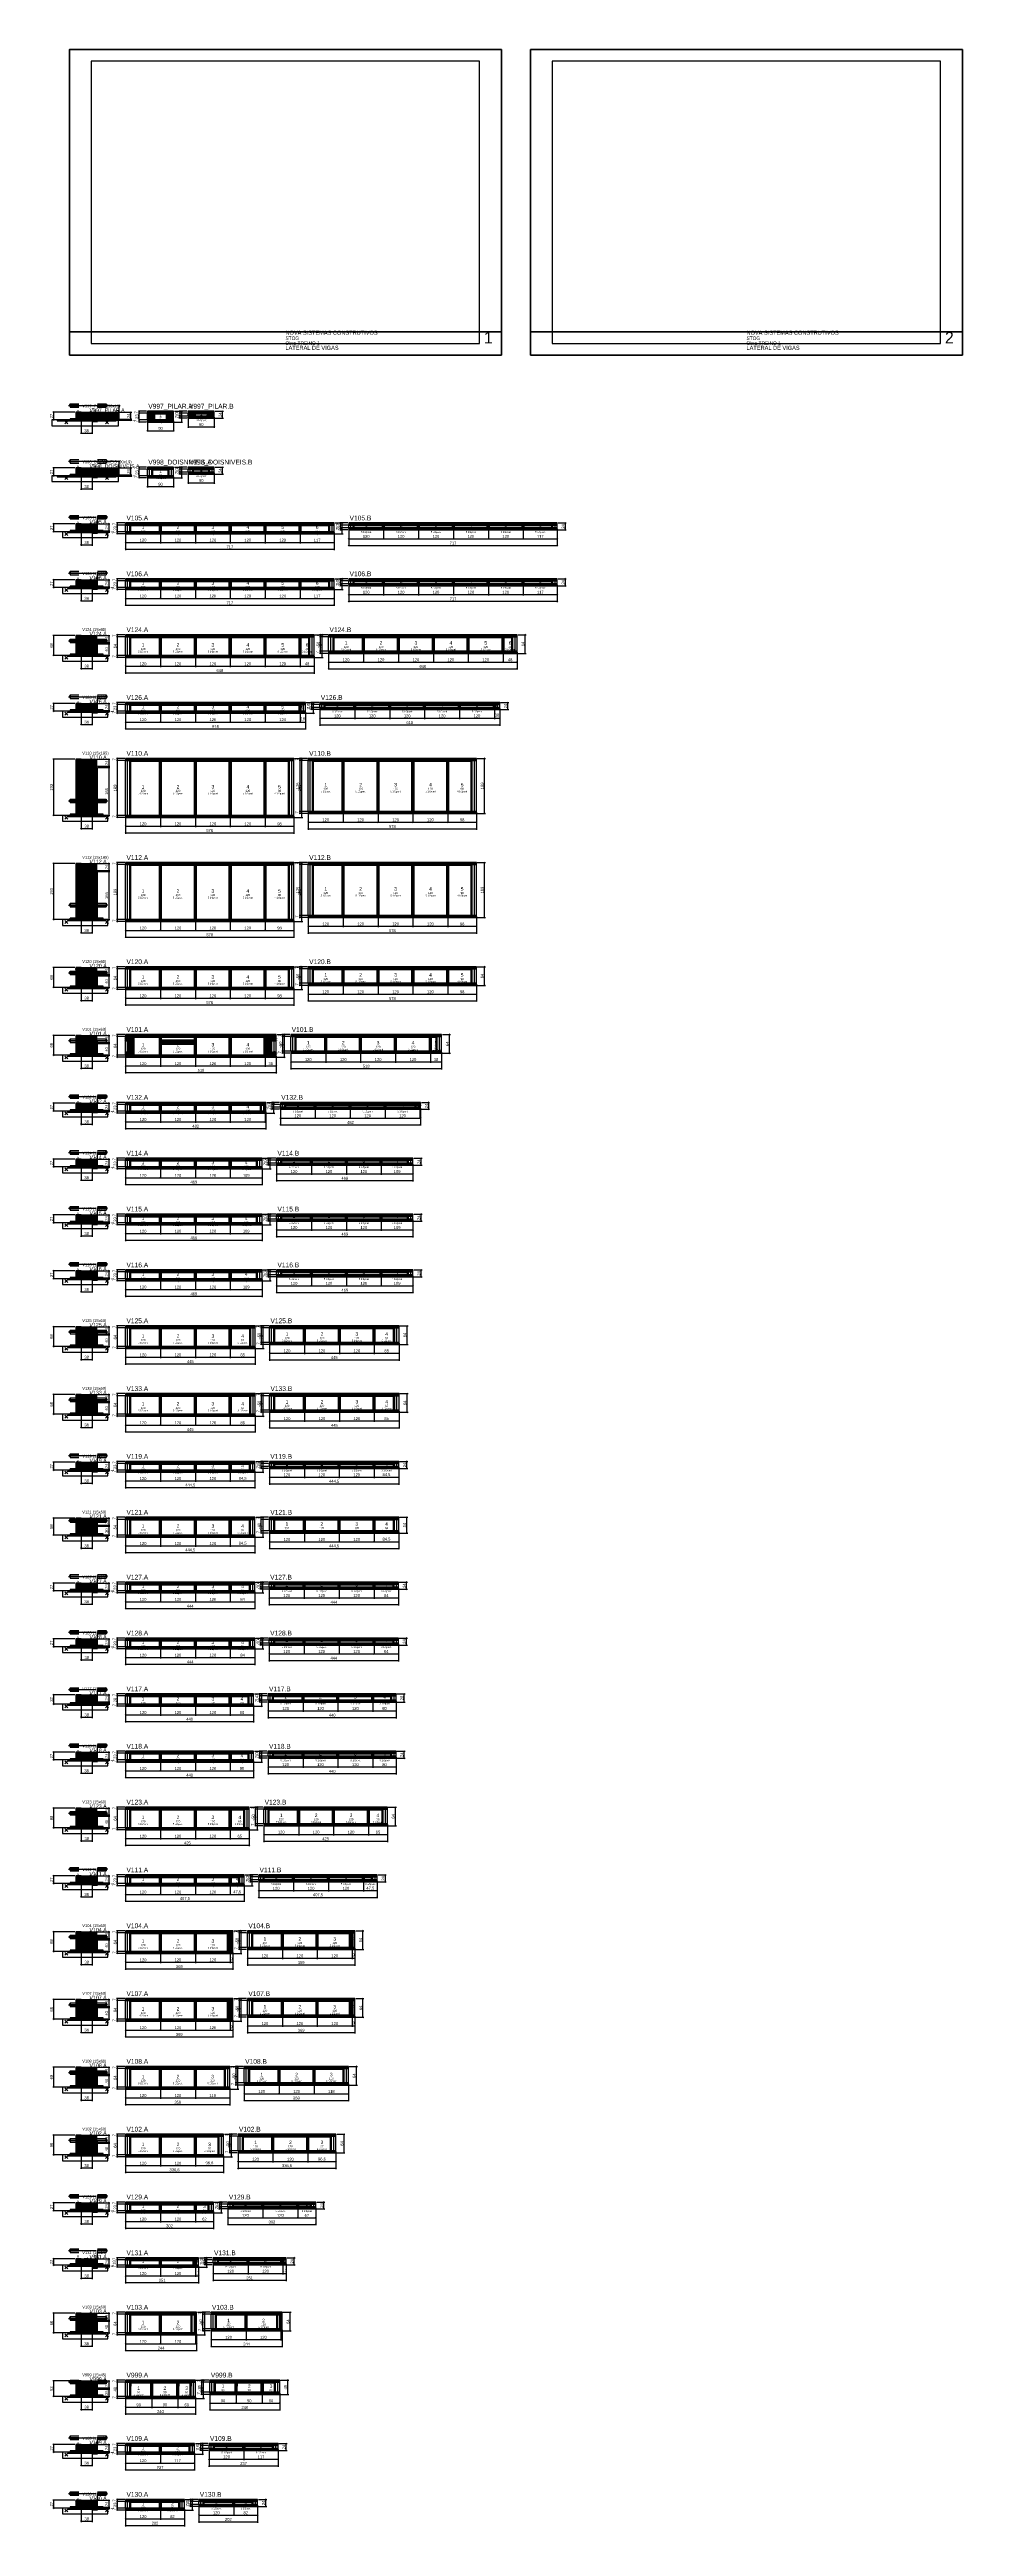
# Model space of a CAD drawing. Extents: x -69 to 3070, y -7262 to 1250.
import ezdxf
from ezdxf.enums import TextEntityAlignment as Align

# ---------------------------------------------------------------- set-up
doc = ezdxf.new("R2010")
doc.units = 0
for name, color, linetype in [('5', 5, 'Continuous'), ('barrote', 126, 'Continuous'), ('CARIMBO', 255, 'Continuous'), ('CONCRETO', 251, 'Continuous'), ('COTA', 241, 'Continuous'), ('Cota Seção (2x)', 241, 'Continuous'), ('detalhes', 7, 'Continuous'), ('Folhas', 255, 'Continuous'), ('Hachura', 251, 'Continuous'), ('Madeira', 126, 'Continuous'), ('NOMENCLATURA', 7, 'Continuous'), ('Painéis', 200, 'Continuous'), ('presilha', 224, 'Continuous'), ('SARR_2.2x7', 40, 'Continuous'), ('SARR_3.5x7', 81, 'Continuous'), ('SCO-___-LAJ', 224, 'Continuous'), ('TENSOR', 224, 'Continuous'), ('texto', 7, 'Continuous'), ('Texto Seção', 7, 'Continuous')]:
    doc.layers.add(name, color=color, linetype=linetype)
doc.dimstyles.new('PAINEL', dxfattribs={"dimtxt": 10, "dimasz": 3, "dimexe": 3, "dimexo": 3, "dimgap": 3, "dimtad": 1, "dimblk": 'OBLIQUE', "dimblk1": 'OBLIQUE', "dimcen": 2.5, "dimclrd": 4, "dimclre": 4, "dimclrt": 240, "dimazin": 3, "dimtfac": 1, "dimtmove": 0, "dimatfit": 3})
doc.dimstyles.new('SECAO2X', dxfattribs={"dimtxt": 16, "dimasz": 3, "dimexe": 3, "dimexo": 3, "dimgap": 3, "dimtad": 1, "dimblk": 'OBLIQUE', "dimblk1": 'OBLIQUE', "dimcen": 2.5, "dimclrd": 4, "dimclre": 4, "dimclrt": 240, "dimazin": 3, "dimtfac": 1, "dimtmove": 0, "dimatfit": 3})

# ---------------------------------------------------------------- blocks, each defined once
blk = doc.blocks.new('_OBLIQUE')
at = {"color": 0, "linetype": 'BYBLOCK'}
blk.add_line((-0.5, -0.5), (0.5, 0.5), dxfattribs=at)

msp = doc.modelspace()

# ---------------------------------------------------------------- hatches: boundary and pattern name
at = {"layer": 'COTA'}
h = msp.add_hatch(dxfattribs=at)
h.set_pattern_fill('ANSI31', scale=0.4)
h.paths.add_polyline_path([(40, -15), (40, 4), (168, 4), (168, -20), (78, -20), (78, -15)])
h = msp.add_hatch(dxfattribs=at)
h.set_pattern_fill('ANSI31', scale=0.5)
h.paths.add_polyline_path([(268, 0), (358, 0), (358, 7), (268, 7)])
h = msp.add_hatch(dxfattribs=at)
h.set_pattern_fill('ANSI31', scale=0.5)
h.paths.add_polyline_path([(268, -23), (293, -23), (293, 0), (268, 0)])
h = msp.add_hatch(dxfattribs=at)
h.set_pattern_fill('ANSI31', scale=0.5)
h.paths.add_polyline_path([(268, -5), (288, -5), (288, 0), (268, 0)])
h = msp.add_hatch(dxfattribs=at)
h.set_pattern_fill('ANSI31', scale=0.5)
h.paths.add_polyline_path([(333, -23), (358, -23), (358, 0), (333, 0)])
h = msp.add_hatch(dxfattribs=at)
h.set_pattern_fill('ANSI31', scale=0.5)
h.paths.add_polyline_path([(338, -5), (358, -5), (358, 0), (338, 0)])
h = msp.add_hatch(dxfattribs=at)
h.set_pattern_fill('ANSI31', scale=0.5)
h.paths.add_polyline_path([(408, 0), (498, 0), (498, 7), (408, 7)])
h = msp.add_hatch(dxfattribs=at)
h.set_pattern_fill('ANSI31', scale=0.5)
h.paths.add_polyline_path([(408, -10), (433, -10), (433, 0), (408, 0)])
h = msp.add_hatch(dxfattribs=at)
h.set_pattern_fill('ANSI31', scale=0.5)
h.paths.add_polyline_path([(408, -5), (428, -5), (428, 0), (408, 0)])
h = msp.add_hatch(dxfattribs=at)
h.set_pattern_fill('ANSI31', scale=0.5)
h.paths.add_polyline_path([(473, -10), (498, -10), (498, 0), (473, 0)])
h = msp.add_hatch(dxfattribs=at)
h.set_pattern_fill('ANSI31', scale=0.5)
h.paths.add_polyline_path([(478, -5), (498, -5), (498, 0), (478, 0)])
h = msp.add_hatch(dxfattribs=at)
h.set_pattern_fill('ANSI31', scale=0.5)
h.paths.add_polyline_path([(268, -30), (358, -30), (358, -23), (268, -23)])
h = msp.add_hatch(dxfattribs=at)
h.set_pattern_fill('ANSI31', scale=0.5)
h.paths.add_polyline_path([(408, -17), (498, -17), (498, -10), (408, -10)])
h = msp.add_hatch(dxfattribs=at)
h.set_pattern_fill('ANSI31', scale=0.4)
h.paths.add_polyline_path([(40, -207), (40, -188), (168, -188), (168, -212), (78, -212), (78, -207)])
h = msp.add_hatch(dxfattribs=at)
h.set_pattern_fill('ANSI31', scale=0.5)
h.paths.add_polyline_path([(268, -192), (358, -192), (358, -185), (268, -185)])
h = msp.add_hatch(dxfattribs=at)
h.set_pattern_fill('ANSI31', scale=0.5)
h.paths.add_polyline_path([(268, -222), (358, -222), (358, -215), (268, -215)])
h = msp.add_hatch(dxfattribs=at)
h.set_pattern_fill('ANSI31', scale=0.5)
h.paths.add_polyline_path([(408, -192), (498, -192), (498, -185), (408, -185)])
h = msp.add_hatch(dxfattribs=at)
h.set_pattern_fill('ANSI31', scale=0.5)
h.paths.add_polyline_path([(408, -209), (498, -209), (498, -202), (408, -202)])
h = msp.add_hatch(dxfattribs=at)
h.set_pattern_fill('ANSI31', scale=0.4)
h.paths.add_polyline_path([(40, -399), (40, -380), (93, -380), (93, -404), (78, -404), (78, -399)])
h = msp.add_hatch(dxfattribs=at)
h.set_pattern_fill('ANSI31', scale=0.5)
h.paths.add_polyline_path([(193, -384), (313, -384), (313, -377), (193, -377)])
h = msp.add_hatch(dxfattribs=at)
h.set_pattern_fill('ANSI31', scale=0.5)
h.paths.add_polyline_path([(193, -414), (313, -414), (313, -407), (193, -407)])
h = msp.add_hatch(dxfattribs=at)
h.set_pattern_fill('ANSI31', scale=0.5)
h.paths.add_polyline_path([(313, -384), (433, -384), (433, -377), (313, -377)])
h = msp.add_hatch(dxfattribs=at)
h.set_pattern_fill('ANSI31', scale=0.5)
h.paths.add_polyline_path([(313, -414), (433, -414), (433, -407), (313, -407)])
h = msp.add_hatch(dxfattribs=at)
h.set_pattern_fill('ANSI31', scale=0.5)
h.paths.add_polyline_path([(433, -384), (553, -384), (553, -377), (433, -377)])
h = msp.add_hatch(dxfattribs=at)
h.set_pattern_fill('ANSI31', scale=0.5)
h.paths.add_polyline_path([(433, -414), (553, -414), (553, -407), (433, -407)])
h = msp.add_hatch(dxfattribs=at)
h.set_pattern_fill('ANSI31', scale=0.5)
h.paths.add_polyline_path([(553, -384), (673, -384), (673, -377), (553, -377)])
h = msp.add_hatch(dxfattribs=at)
h.set_pattern_fill('ANSI31', scale=0.5)
h.paths.add_polyline_path([(553, -414), (673, -414), (673, -407), (553, -407)])
h = msp.add_hatch(dxfattribs=at)
h.set_pattern_fill('ANSI31', scale=0.5)
h.paths.add_polyline_path([(673, -384), (793, -384), (793, -377), (673, -377)])
h = msp.add_hatch(dxfattribs=at)
h.set_pattern_fill('ANSI31', scale=0.5)
h.paths.add_polyline_path([(673, -414), (793, -414), (793, -407), (673, -407)])
h = msp.add_hatch(dxfattribs=at)
h.set_pattern_fill('ANSI31', scale=0.5)
h.paths.add_polyline_path([(793, -384), (910, -384), (910, -377), (793, -377)])
h = msp.add_hatch(dxfattribs=at)
h.set_pattern_fill('ANSI31', scale=0.5)
h.paths.add_polyline_path([(793, -414), (910, -414), (910, -407), (793, -407)])
h = msp.add_hatch(dxfattribs=at)
h.set_pattern_fill('ANSI31', scale=0.5)
h.paths.add_polyline_path([(960, -384), (1080, -384), (1080, -377), (960, -377)])
h = msp.add_hatch(dxfattribs=at)
h.set_pattern_fill('ANSI31', scale=0.5)
h.paths.add_polyline_path([(960, -401), (1080, -401), (1080, -394), (960, -394)])
h = msp.add_hatch(dxfattribs=at)
h.set_pattern_fill('ANSI31', scale=0.5)
h.paths.add_polyline_path([(1080, -384), (1200, -384), (1200, -377), (1080, -377)])
h = msp.add_hatch(dxfattribs=at)
h.set_pattern_fill('ANSI31', scale=0.5)
h.paths.add_polyline_path([(1080, -401), (1200, -401), (1200, -394), (1080, -394)])
h = msp.add_hatch(dxfattribs=at)
h.set_pattern_fill('ANSI31', scale=0.5)
h.paths.add_polyline_path([(1200, -384), (1320, -384), (1320, -377), (1200, -377)])
h = msp.add_hatch(dxfattribs=at)
h.set_pattern_fill('ANSI31', scale=0.5)
h.paths.add_polyline_path([(1200, -401), (1320, -401), (1320, -394), (1200, -394)])
h = msp.add_hatch(dxfattribs=at)
h.set_pattern_fill('ANSI31', scale=0.5)
h.paths.add_polyline_path([(1320, -384), (1440, -384), (1440, -377), (1320, -377)])
h = msp.add_hatch(dxfattribs=at)
h.set_pattern_fill('ANSI31', scale=0.5)
h.paths.add_polyline_path([(1320, -401), (1440, -401), (1440, -394), (1320, -394)])
h = msp.add_hatch(dxfattribs=at)
h.set_pattern_fill('ANSI31', scale=0.5)
h.paths.add_polyline_path([(1440, -384), (1560, -384), (1560, -377), (1440, -377)])
h = msp.add_hatch(dxfattribs=at)
h.set_pattern_fill('ANSI31', scale=0.5)
h.paths.add_polyline_path([(1440, -401), (1560, -401), (1560, -394), (1440, -394)])
h = msp.add_hatch(dxfattribs=at)
h.set_pattern_fill('ANSI31', scale=0.5)
h.paths.add_polyline_path([(1560, -384), (1677, -384), (1677, -377), (1560, -377)])
h = msp.add_hatch(dxfattribs=at)
h.set_pattern_fill('ANSI31', scale=0.5)
h.paths.add_polyline_path([(1560, -401), (1677, -401), (1677, -394), (1560, -394)])
h = msp.add_hatch(dxfattribs=at)
h.set_pattern_fill('ANSI31', scale=0.4)
h.paths.add_polyline_path([(40, -591), (40, -572), (93, -572), (93, -596), (78, -596), (78, -591)])
h = msp.add_hatch(dxfattribs=at)
h.set_pattern_fill('ANSI31', scale=0.5)
h.paths.add_polyline_path([(193, -576), (313, -576), (313, -569), (193, -569)])
h = msp.add_hatch(dxfattribs=at)
h.set_pattern_fill('ANSI31', scale=0.5)
h.paths.add_polyline_path([(313, -576), (433, -576), (433, -569), (313, -569)])
h = msp.add_hatch(dxfattribs=at)
h.set_pattern_fill('ANSI31', scale=0.5)
h.paths.add_polyline_path([(433, -576), (553, -576), (553, -569), (433, -569)])
h = msp.add_hatch(dxfattribs=at)
h.set_pattern_fill('ANSI31', scale=0.5)
h.paths.add_polyline_path([(553, -576), (673, -576), (673, -569), (553, -569)])
h = msp.add_hatch(dxfattribs=at)
h.set_pattern_fill('ANSI31', scale=0.5)
h.paths.add_polyline_path([(673, -576), (793, -576), (793, -569), (673, -569)])
h = msp.add_hatch(dxfattribs=at)
h.set_pattern_fill('ANSI31', scale=0.5)
h.paths.add_polyline_path([(793, -576), (910, -576), (910, -569), (793, -569)])
h = msp.add_hatch(dxfattribs=at)
h.set_pattern_fill('ANSI31', scale=0.5)
h.paths.add_polyline_path([(960, -576), (1080, -576), (1080, -569), (960, -569)])
h = msp.add_hatch(dxfattribs=at)
h.set_pattern_fill('ANSI31', scale=0.5)
h.paths.add_polyline_path([(960, -593), (1080, -593), (1080, -586), (960, -586)])
h = msp.add_hatch(dxfattribs=at)
h.set_pattern_fill('ANSI31', scale=0.5)
h.paths.add_polyline_path([(1080, -576), (1200, -576), (1200, -569), (1080, -569)])
h = msp.add_hatch(dxfattribs=at)
h.set_pattern_fill('ANSI31', scale=0.5)
h.paths.add_polyline_path([(1080, -593), (1200, -593), (1200, -586), (1080, -586)])
h = msp.add_hatch(dxfattribs=at)
h.set_pattern_fill('ANSI31', scale=0.5)
h.paths.add_polyline_path([(1200, -576), (1320, -576), (1320, -569), (1200, -569)])
h = msp.add_hatch(dxfattribs=at)
h.set_pattern_fill('ANSI31', scale=0.5)
h.paths.add_polyline_path([(1200, -593), (1320, -593), (1320, -586), (1200, -586)])
h = msp.add_hatch(dxfattribs=at)
h.set_pattern_fill('ANSI31', scale=0.5)
h.paths.add_polyline_path([(1320, -576), (1440, -576), (1440, -569), (1320, -569)])
h = msp.add_hatch(dxfattribs=at)
h.set_pattern_fill('ANSI31', scale=0.5)
h.paths.add_polyline_path([(1320, -593), (1440, -593), (1440, -586), (1320, -586)])
h = msp.add_hatch(dxfattribs=at)
h.set_pattern_fill('ANSI31', scale=0.5)
h.paths.add_polyline_path([(1440, -576), (1560, -576), (1560, -569), (1440, -569)])
h = msp.add_hatch(dxfattribs=at)
h.set_pattern_fill('ANSI31', scale=0.5)
h.paths.add_polyline_path([(1440, -593), (1560, -593), (1560, -586), (1440, -586)])
h = msp.add_hatch(dxfattribs=at)
h.set_pattern_fill('ANSI31', scale=0.5)
h.paths.add_polyline_path([(1560, -576), (1677, -576), (1677, -569), (1560, -569)])
h = msp.add_hatch(dxfattribs=at)
h.set_pattern_fill('ANSI31', scale=0.5)
h.paths.add_polyline_path([(1560, -593), (1677, -593), (1677, -586), (1560, -586)])
h = msp.add_hatch(dxfattribs=at)
h.set_pattern_fill('ANSI31', scale=0.5)
h.paths.add_polyline_path([(193, -606), (313, -606), (313, -599), (193, -599)])
h = msp.add_hatch(dxfattribs=at)
h.set_pattern_fill('ANSI31', scale=0.5)
h.paths.add_polyline_path([(313, -606), (433, -606), (433, -599), (313, -599)])
h = msp.add_hatch(dxfattribs=at)
h.set_pattern_fill('ANSI31', scale=0.5)
h.paths.add_polyline_path([(433, -606), (553, -606), (553, -599), (433, -599)])
h = msp.add_hatch(dxfattribs=at)
h.set_pattern_fill('ANSI31', scale=0.5)
h.paths.add_polyline_path([(553, -606), (673, -606), (673, -599), (553, -599)])
h = msp.add_hatch(dxfattribs=at)
h.set_pattern_fill('ANSI31', scale=0.5)
h.paths.add_polyline_path([(673, -606), (793, -606), (793, -599), (673, -599)])
h = msp.add_hatch(dxfattribs=at)
h.set_pattern_fill('ANSI31', scale=0.5)
h.paths.add_polyline_path([(793, -606), (910, -606), (910, -599), (793, -599)])
h = msp.add_hatch(dxfattribs=at)
h.set_pattern_fill('ANSI31', scale=0.4)
h.paths.add_polyline_path([(40, -824), (40, -764), (93, -764), (93, -788), (78, -788), (78, -824)])
h = msp.add_hatch(dxfattribs=at)
h.set_pattern_fill('ANSI31', scale=0.5)
h.paths.add_polyline_path([(193, -768), (313, -768), (313, -761), (193, -761)])
h = msp.add_hatch(dxfattribs=at)
h.set_pattern_fill('ANSI31', scale=0.5)
h.paths.add_polyline_path([(313, -768), (433, -768), (433, -761), (313, -761)])
h = msp.add_hatch(dxfattribs=at)
h.set_pattern_fill('ANSI31', scale=0.5)
h.paths.add_polyline_path([(433, -768), (553, -768), (553, -761), (433, -761)])
h = msp.add_hatch(dxfattribs=at)
h.set_pattern_fill('ANSI31', scale=0.5)
h.paths.add_polyline_path([(553, -768), (673, -768), (673, -761), (553, -761)])
h = msp.add_hatch(dxfattribs=at)
h.set_pattern_fill('ANSI31', scale=0.5)
h.paths.add_polyline_path([(673, -768), (793, -768), (793, -761), (673, -761)])
h = msp.add_hatch(dxfattribs=at)
h.set_pattern_fill('ANSI31', scale=0.5)
h.paths.add_polyline_path([(793, -768), (841, -768), (841, -761), (793, -761)])
h = msp.add_hatch(dxfattribs=at)
h.set_pattern_fill('ANSI31', scale=0.5)
h.paths.add_polyline_path([(891, -768), (1011, -768), (1011, -761), (891, -761)])
h = msp.add_hatch(dxfattribs=at)
h.set_pattern_fill('ANSI31', scale=0.5)
h.paths.add_polyline_path([(1011, -768), (1131, -768), (1131, -761), (1011, -761)])
h = msp.add_hatch(dxfattribs=at)
h.set_pattern_fill('ANSI31', scale=0.5)
h.paths.add_polyline_path([(1131, -768), (1251, -768), (1251, -761), (1131, -761)])
h = msp.add_hatch(dxfattribs=at)
h.set_pattern_fill('ANSI31', scale=0.5)
h.paths.add_polyline_path([(1251, -768), (1371, -768), (1371, -761), (1251, -761)])
h = msp.add_hatch(dxfattribs=at)
h.set_pattern_fill('ANSI31', scale=0.5)
h.paths.add_polyline_path([(1371, -768), (1491, -768), (1491, -761), (1371, -761)])
h = msp.add_hatch(dxfattribs=at)
h.set_pattern_fill('ANSI31', scale=0.5)
h.paths.add_polyline_path([(1491, -768), (1539, -768), (1539, -761), (1491, -761)])
h = msp.add_hatch(dxfattribs=at)
h.set_pattern_fill('ANSI31', scale=0.5)
h.paths.add_polyline_path([(193, -839), (313, -839), (313, -832), (193, -832)])
h = msp.add_hatch(dxfattribs=at)
h.set_pattern_fill('ANSI31', scale=0.5)
h.paths.add_polyline_path([(313, -839), (433, -839), (433, -832), (313, -832)])
h = msp.add_hatch(dxfattribs=at)
h.set_pattern_fill('ANSI31', scale=0.5)
h.paths.add_polyline_path([(433, -839), (553, -839), (553, -832), (433, -832)])
h = msp.add_hatch(dxfattribs=at)
h.set_pattern_fill('ANSI31', scale=0.5)
h.paths.add_polyline_path([(553, -839), (673, -839), (673, -832), (553, -832)])
h = msp.add_hatch(dxfattribs=at)
h.set_pattern_fill('ANSI31', scale=0.5)
h.paths.add_polyline_path([(673, -839), (793, -839), (793, -832), (673, -832)])
h = msp.add_hatch(dxfattribs=at)
h.set_pattern_fill('ANSI31', scale=0.5)
h.paths.add_polyline_path([(793, -839), (841, -839), (841, -832), (793, -832)])
h = msp.add_hatch(dxfattribs=at)
h.set_pattern_fill('ANSI31', scale=0.5)
h.paths.add_polyline_path([(891, -825), (1011, -825), (1011, -818), (891, -818)])
h = msp.add_hatch(dxfattribs=at)
h.set_pattern_fill('ANSI31', scale=0.5)
h.paths.add_polyline_path([(1011, -825), (1131, -825), (1131, -818), (1011, -818)])
h = msp.add_hatch(dxfattribs=at)
h.set_pattern_fill('ANSI31', scale=0.5)
h.paths.add_polyline_path([(1131, -825), (1251, -825), (1251, -818), (1131, -818)])
h = msp.add_hatch(dxfattribs=at)
h.set_pattern_fill('ANSI31', scale=0.5)
h.paths.add_polyline_path([(1251, -825), (1371, -825), (1371, -818), (1251, -818)])
h = msp.add_hatch(dxfattribs=at)
h.set_pattern_fill('ANSI31', scale=0.5)
h.paths.add_polyline_path([(1371, -825), (1491, -825), (1491, -818), (1371, -818)])
h = msp.add_hatch(dxfattribs=at)
h.set_pattern_fill('ANSI31', scale=0.5)
h.paths.add_polyline_path([(1491, -825), (1539, -825), (1539, -818), (1491, -818)])
h = msp.add_hatch(dxfattribs=at)
h.set_pattern_fill('ANSI31', scale=0.4)
h.paths.add_polyline_path([(40, -1016), (40, -997), (93, -997), (93, -1021), (78, -1021), (78, -1016)])
h = msp.add_hatch(dxfattribs=at)
h.set_pattern_fill('ANSI31', scale=0.5)
h.paths.add_polyline_path([(193, -1001), (313, -1001), (313, -994), (193, -994)])
h = msp.add_hatch(dxfattribs=at)
h.set_pattern_fill('ANSI31', scale=0.5)
h.paths.add_polyline_path([(313, -1001), (433, -1001), (433, -994), (313, -994)])
h = msp.add_hatch(dxfattribs=at)
h.set_pattern_fill('ANSI31', scale=0.5)
h.paths.add_polyline_path([(433, -1001), (553, -1001), (553, -994), (433, -994)])
h = msp.add_hatch(dxfattribs=at)
h.set_pattern_fill('ANSI31', scale=0.5)
h.paths.add_polyline_path([(553, -1001), (673, -1001), (673, -994), (553, -994)])
h = msp.add_hatch(dxfattribs=at)
h.set_pattern_fill('ANSI31', scale=0.5)
h.paths.add_polyline_path([(673, -1001), (793, -1001), (793, -994), (673, -994)])
h = msp.add_hatch(dxfattribs=at)
h.set_pattern_fill('ANSI31', scale=0.5)
h.paths.add_polyline_path([(793, -1001), (811, -1001), (811, -994), (793, -994)])
h = msp.add_hatch(dxfattribs=at)
h.set_pattern_fill('ANSI31', scale=0.5)
h.paths.add_polyline_path([(861, -1001), (981, -1001), (981, -994), (861, -994)])
h = msp.add_hatch(dxfattribs=at)
h.set_pattern_fill('ANSI31', scale=0.5)
h.paths.add_polyline_path([(861, -1018), (981, -1018), (981, -1011), (861, -1011)])
h = msp.add_hatch(dxfattribs=at)
h.set_pattern_fill('ANSI31', scale=0.5)
h.paths.add_polyline_path([(981, -1001), (1101, -1001), (1101, -994), (981, -994)])
h = msp.add_hatch(dxfattribs=at)
h.set_pattern_fill('ANSI31', scale=0.5)
h.paths.add_polyline_path([(981, -1018), (1101, -1018), (1101, -1011), (981, -1011)])
h = msp.add_hatch(dxfattribs=at)
h.set_pattern_fill('ANSI31', scale=0.5)
h.paths.add_polyline_path([(1101, -1001), (1221, -1001), (1221, -994), (1101, -994)])
h = msp.add_hatch(dxfattribs=at)
h.set_pattern_fill('ANSI31', scale=0.5)
h.paths.add_polyline_path([(1101, -1018), (1221, -1018), (1221, -1011), (1101, -1011)])
h = msp.add_hatch(dxfattribs=at)
h.set_pattern_fill('ANSI31', scale=0.5)
h.paths.add_polyline_path([(1221, -1001), (1341, -1001), (1341, -994), (1221, -994)])
h = msp.add_hatch(dxfattribs=at)
h.set_pattern_fill('ANSI31', scale=0.5)
h.paths.add_polyline_path([(1221, -1018), (1341, -1018), (1341, -1011), (1221, -1011)])
h = msp.add_hatch(dxfattribs=at)
h.set_pattern_fill('ANSI31', scale=0.5)
h.paths.add_polyline_path([(1341, -1001), (1461, -1001), (1461, -994), (1341, -994)])
h = msp.add_hatch(dxfattribs=at)
h.set_pattern_fill('ANSI31', scale=0.5)
h.paths.add_polyline_path([(1341, -1018), (1461, -1018), (1461, -1011), (1341, -1011)])
h = msp.add_hatch(dxfattribs=at)
h.set_pattern_fill('ANSI31', scale=0.5)
h.paths.add_polyline_path([(1461, -1001), (1479, -1001), (1479, -994), (1461, -994)])
h = msp.add_hatch(dxfattribs=at)
h.set_pattern_fill('ANSI31', scale=0.5)
h.paths.add_polyline_path([(1461, -1018), (1479, -1018), (1479, -1011), (1461, -1011)])
h = msp.add_hatch(dxfattribs=at)
h.set_pattern_fill('ANSI31', scale=0.5)
h.paths.add_polyline_path([(193, -1031), (313, -1031), (313, -1024), (193, -1024)])
h = msp.add_hatch(dxfattribs=at)
h.set_pattern_fill('ANSI31', scale=0.5)
h.paths.add_polyline_path([(313, -1031), (433, -1031), (433, -1024), (313, -1024)])
h = msp.add_hatch(dxfattribs=at)
h.set_pattern_fill('ANSI31', scale=0.5)
h.paths.add_polyline_path([(433, -1031), (553, -1031), (553, -1024), (433, -1024)])
h = msp.add_hatch(dxfattribs=at)
h.set_pattern_fill('ANSI31', scale=0.5)
h.paths.add_polyline_path([(553, -1031), (673, -1031), (673, -1024), (553, -1024)])
h = msp.add_hatch(dxfattribs=at)
h.set_pattern_fill('ANSI31', scale=0.5)
h.paths.add_polyline_path([(673, -1031), (793, -1031), (793, -1024), (673, -1024)])
h = msp.add_hatch(dxfattribs=at)
h.set_pattern_fill('ANSI31', scale=0.5)
h.paths.add_polyline_path([(793, -1031), (811, -1031), (811, -1024), (793, -1024)])
h = msp.add_hatch(dxfattribs=at)
h.set_pattern_fill('ANSI31', scale=0.4)
h.paths.add_polyline_path([(40, -1374), (40, -1189), (93, -1189), (93, -1213), (78, -1213), (78, -1374)])
h = msp.add_hatch(dxfattribs=at)
h.set_pattern_fill('ANSI31', scale=0.5)
h.paths.add_polyline_path([(193, -1193), (313, -1193), (313, -1186), (193, -1186)])
h = msp.add_hatch(dxfattribs=at)
h.set_pattern_fill('ANSI31', scale=0.5)
h.paths.add_polyline_path([(313, -1193), (433, -1193), (433, -1186), (313, -1186)])
h = msp.add_hatch(dxfattribs=at)
h.set_pattern_fill('ANSI31', scale=0.5)
h.paths.add_polyline_path([(433, -1193), (553, -1193), (553, -1186), (433, -1186)])
h = msp.add_hatch(dxfattribs=at)
h.set_pattern_fill('ANSI31', scale=0.5)
h.paths.add_polyline_path([(553, -1193), (673, -1193), (673, -1186), (553, -1186)])
h = msp.add_hatch(dxfattribs=at)
h.set_pattern_fill('ANSI31', scale=0.5)
h.paths.add_polyline_path([(673, -1193), (771, -1193), (771, -1186), (673, -1186)])
h = msp.add_hatch(dxfattribs=at)
h.set_pattern_fill('ANSI31', scale=0.5)
h.paths.add_polyline_path([(821, -1193), (941, -1193), (941, -1186), (821, -1186)])
h = msp.add_hatch(dxfattribs=at)
h.set_pattern_fill('ANSI31', scale=0.5)
h.paths.add_polyline_path([(941, -1193), (1061, -1193), (1061, -1186), (941, -1186)])
h = msp.add_hatch(dxfattribs=at)
h.set_pattern_fill('ANSI31', scale=0.5)
h.paths.add_polyline_path([(1061, -1193), (1181, -1193), (1181, -1186), (1061, -1186)])
h = msp.add_hatch(dxfattribs=at)
h.set_pattern_fill('ANSI31', scale=0.5)
h.paths.add_polyline_path([(1181, -1193), (1301, -1193), (1301, -1186), (1181, -1186)])
h = msp.add_hatch(dxfattribs=at)
h.set_pattern_fill('ANSI31', scale=0.5)
h.paths.add_polyline_path([(1301, -1193), (1399, -1193), (1399, -1186), (1301, -1186)])
h = msp.add_hatch(dxfattribs=at)
h.set_pattern_fill('ANSI31', scale=0.5)
h.paths.add_polyline_path([(193, -1389), (313, -1389), (313, -1382), (193, -1382)])
h = msp.add_hatch(dxfattribs=at)
h.set_pattern_fill('ANSI31', scale=0.5)
h.paths.add_polyline_path([(313, -1389), (433, -1389), (433, -1382), (313, -1382)])
h = msp.add_hatch(dxfattribs=at)
h.set_pattern_fill('ANSI31', scale=0.5)
h.paths.add_polyline_path([(433, -1389), (553, -1389), (553, -1382), (433, -1382)])
h = msp.add_hatch(dxfattribs=at)
h.set_pattern_fill('ANSI31', scale=0.5)
h.paths.add_polyline_path([(553, -1389), (673, -1389), (673, -1382), (553, -1382)])
h = msp.add_hatch(dxfattribs=at)
h.set_pattern_fill('ANSI31', scale=0.5)
h.paths.add_polyline_path([(673, -1389), (771, -1389), (771, -1382), (673, -1382)])
h = msp.add_hatch(dxfattribs=at)
h.set_pattern_fill('ANSI31', scale=0.5)
h.paths.add_polyline_path([(821, -1375), (941, -1375), (941, -1368), (821, -1368)])
h = msp.add_hatch(dxfattribs=at)
h.set_pattern_fill('ANSI31', scale=0.5)
h.paths.add_polyline_path([(941, -1375), (1061, -1375), (1061, -1368), (941, -1368)])
h = msp.add_hatch(dxfattribs=at)
h.set_pattern_fill('ANSI31', scale=0.5)
h.paths.add_polyline_path([(1061, -1375), (1181, -1375), (1181, -1368), (1061, -1368)])
h = msp.add_hatch(dxfattribs=at)
h.set_pattern_fill('ANSI31', scale=0.5)
h.paths.add_polyline_path([(1181, -1375), (1301, -1375), (1301, -1368), (1181, -1368)])
h = msp.add_hatch(dxfattribs=at)
h.set_pattern_fill('ANSI31', scale=0.5)
h.paths.add_polyline_path([(1301, -1375), (1399, -1375), (1399, -1368), (1301, -1368)])
h = msp.add_hatch(dxfattribs=at)
h.set_pattern_fill('ANSI31', scale=0.4)
h.paths.add_polyline_path([(40, -1732), (40, -1547), (93, -1547), (93, -1571), (78, -1571), (78, -1732)])
h = msp.add_hatch(dxfattribs=at)
h.set_pattern_fill('ANSI31', scale=0.5)
h.paths.add_polyline_path([(193, -1551), (313, -1551), (313, -1544), (193, -1544)])
h = msp.add_hatch(dxfattribs=at)
h.set_pattern_fill('ANSI31', scale=0.5)
h.paths.add_polyline_path([(313, -1551), (433, -1551), (433, -1544), (313, -1544)])
h = msp.add_hatch(dxfattribs=at)
h.set_pattern_fill('ANSI31', scale=0.5)
h.paths.add_polyline_path([(433, -1551), (553, -1551), (553, -1544), (433, -1544)])
h = msp.add_hatch(dxfattribs=at)
h.set_pattern_fill('ANSI31', scale=0.5)
h.paths.add_polyline_path([(553, -1551), (673, -1551), (673, -1544), (553, -1544)])
h = msp.add_hatch(dxfattribs=at)
h.set_pattern_fill('ANSI31', scale=0.5)
h.paths.add_polyline_path([(673, -1551), (771, -1551), (771, -1544), (673, -1544)])
h = msp.add_hatch(dxfattribs=at)
h.set_pattern_fill('ANSI31', scale=0.5)
h.paths.add_polyline_path([(821, -1551), (941, -1551), (941, -1544), (821, -1544)])
h = msp.add_hatch(dxfattribs=at)
h.set_pattern_fill('ANSI31', scale=0.5)
h.paths.add_polyline_path([(941, -1551), (1061, -1551), (1061, -1544), (941, -1544)])
h = msp.add_hatch(dxfattribs=at)
h.set_pattern_fill('ANSI31', scale=0.5)
h.paths.add_polyline_path([(1061, -1551), (1181, -1551), (1181, -1544), (1061, -1544)])
h = msp.add_hatch(dxfattribs=at)
h.set_pattern_fill('ANSI31', scale=0.5)
h.paths.add_polyline_path([(1181, -1551), (1301, -1551), (1301, -1544), (1181, -1544)])
h = msp.add_hatch(dxfattribs=at)
h.set_pattern_fill('ANSI31', scale=0.5)
h.paths.add_polyline_path([(1301, -1551), (1399, -1551), (1399, -1544), (1301, -1544)])
h = msp.add_hatch(dxfattribs=at)
h.set_pattern_fill('ANSI31', scale=0.5)
h.paths.add_polyline_path([(193, -1747), (313, -1747), (313, -1740), (193, -1740)])
h = msp.add_hatch(dxfattribs=at)
h.set_pattern_fill('ANSI31', scale=0.5)
h.paths.add_polyline_path([(313, -1747), (433, -1747), (433, -1740), (313, -1740)])
h = msp.add_hatch(dxfattribs=at)
h.set_pattern_fill('ANSI31', scale=0.5)
h.paths.add_polyline_path([(433, -1747), (553, -1747), (553, -1740), (433, -1740)])
h = msp.add_hatch(dxfattribs=at)
h.set_pattern_fill('ANSI31', scale=0.5)
h.paths.add_polyline_path([(553, -1747), (673, -1747), (673, -1740), (553, -1740)])
h = msp.add_hatch(dxfattribs=at)
h.set_pattern_fill('ANSI31', scale=0.5)
h.paths.add_polyline_path([(673, -1747), (771, -1747), (771, -1740), (673, -1740)])
h = msp.add_hatch(dxfattribs=at)
h.set_pattern_fill('ANSI31', scale=0.5)
h.paths.add_polyline_path([(821, -1733), (941, -1733), (941, -1726), (821, -1726)])
h = msp.add_hatch(dxfattribs=at)
h.set_pattern_fill('ANSI31', scale=0.5)
h.paths.add_polyline_path([(941, -1733), (1061, -1733), (1061, -1726), (941, -1726)])
h = msp.add_hatch(dxfattribs=at)
h.set_pattern_fill('ANSI31', scale=0.5)
h.paths.add_polyline_path([(1061, -1733), (1181, -1733), (1181, -1726), (1061, -1726)])
h = msp.add_hatch(dxfattribs=at)
h.set_pattern_fill('ANSI31', scale=0.5)
h.paths.add_polyline_path([(1181, -1733), (1301, -1733), (1301, -1726), (1181, -1726)])
h = msp.add_hatch(dxfattribs=at)
h.set_pattern_fill('ANSI31', scale=0.5)
h.paths.add_polyline_path([(1301, -1733), (1399, -1733), (1399, -1726), (1301, -1726)])
h = msp.add_hatch(dxfattribs=at)
h.set_pattern_fill('ANSI31', scale=0.4)
h.paths.add_polyline_path([(40, -1965), (40, -1905), (93, -1905), (93, -1929), (78, -1929), (78, -1965)])
h = msp.add_hatch(dxfattribs=at)
h.set_pattern_fill('ANSI31', scale=0.5)
h.paths.add_polyline_path([(193, -1909), (313, -1909), (313, -1902), (193, -1902)])
h = msp.add_hatch(dxfattribs=at)
h.set_pattern_fill('ANSI31', scale=0.5)
h.paths.add_polyline_path([(313, -1909), (433, -1909), (433, -1902), (313, -1902)])
h = msp.add_hatch(dxfattribs=at)
h.set_pattern_fill('ANSI31', scale=0.5)
h.paths.add_polyline_path([(433, -1909), (553, -1909), (553, -1902), (433, -1902)])
h = msp.add_hatch(dxfattribs=at)
h.set_pattern_fill('ANSI31', scale=0.5)
h.paths.add_polyline_path([(553, -1909), (673, -1909), (673, -1902), (553, -1902)])
h = msp.add_hatch(dxfattribs=at)
h.set_pattern_fill('ANSI31', scale=0.5)
h.paths.add_polyline_path([(673, -1909), (771, -1909), (771, -1902), (673, -1902)])
h = msp.add_hatch(dxfattribs=at)
h.set_pattern_fill('ANSI31', scale=0.5)
h.paths.add_polyline_path([(821, -1909), (941, -1909), (941, -1902), (821, -1902)])
h = msp.add_hatch(dxfattribs=at)
h.set_pattern_fill('ANSI31', scale=0.5)
h.paths.add_polyline_path([(941, -1909), (1061, -1909), (1061, -1902), (941, -1902)])
h = msp.add_hatch(dxfattribs=at)
h.set_pattern_fill('ANSI31', scale=0.5)
h.paths.add_polyline_path([(1061, -1909), (1181, -1909), (1181, -1902), (1061, -1902)])
h = msp.add_hatch(dxfattribs=at)
h.set_pattern_fill('ANSI31', scale=0.5)
h.paths.add_polyline_path([(1181, -1909), (1301, -1909), (1301, -1902), (1181, -1902)])
h = msp.add_hatch(dxfattribs=at)
h.set_pattern_fill('ANSI31', scale=0.5)
h.paths.add_polyline_path([(1301, -1909), (1399, -1909), (1399, -1902), (1301, -1902)])
h = msp.add_hatch(dxfattribs=at)
h.set_pattern_fill('ANSI31', scale=0.5)
h.paths.add_polyline_path([(193, -1980), (313, -1980), (313, -1973), (193, -1973)])
h = msp.add_hatch(dxfattribs=at)
h.set_pattern_fill('ANSI31', scale=0.5)
h.paths.add_polyline_path([(313, -1980), (433, -1980), (433, -1973), (313, -1973)])
h = msp.add_hatch(dxfattribs=at)
h.set_pattern_fill('ANSI31', scale=0.5)
h.paths.add_polyline_path([(433, -1980), (553, -1980), (553, -1973), (433, -1973)])
h = msp.add_hatch(dxfattribs=at)
h.set_pattern_fill('ANSI31', scale=0.5)
h.paths.add_polyline_path([(553, -1980), (673, -1980), (673, -1973), (553, -1973)])
h = msp.add_hatch(dxfattribs=at)
h.set_pattern_fill('ANSI31', scale=0.5)
h.paths.add_polyline_path([(673, -1980), (771, -1980), (771, -1973), (673, -1973)])
h = msp.add_hatch(dxfattribs=at)
h.set_pattern_fill('ANSI31', scale=0.5)
h.paths.add_polyline_path([(821, -1966), (941, -1966), (941, -1959), (821, -1959)])
h = msp.add_hatch(dxfattribs=at)
h.set_pattern_fill('ANSI31', scale=0.5)
h.paths.add_polyline_path([(941, -1966), (1061, -1966), (1061, -1959), (941, -1959)])
h = msp.add_hatch(dxfattribs=at)
h.set_pattern_fill('ANSI31', scale=0.5)
h.paths.add_polyline_path([(1061, -1966), (1181, -1966), (1181, -1959), (1061, -1959)])
h = msp.add_hatch(dxfattribs=at)
h.set_pattern_fill('ANSI31', scale=0.5)
h.paths.add_polyline_path([(1181, -1966), (1301, -1966), (1301, -1959), (1181, -1959)])
h = msp.add_hatch(dxfattribs=at)
h.set_pattern_fill('ANSI31', scale=0.5)
h.paths.add_polyline_path([(1301, -1966), (1399, -1966), (1399, -1959), (1301, -1959)])
h = msp.add_hatch(dxfattribs=at)
h.set_pattern_fill('ANSI31', scale=0.4)
h.paths.add_polyline_path([(40, -2198), (40, -2138), (93, -2138), (93, -2162), (78, -2162), (78, -2198)])
h = msp.add_hatch(dxfattribs=at)
h.set_pattern_fill('ANSI31', scale=0.5)
h.paths.add_polyline_path([(193, -2142), (313, -2142), (313, -2135), (193, -2135)])
h = msp.add_hatch(dxfattribs=at)
h.set_pattern_fill('ANSI31', scale=0.5)
h.paths.add_polyline_path([(193, -2157), (208, -2157), (208, -2147), (193, -2147)])
h = msp.add_hatch(dxfattribs=at)
h.set_pattern_fill('ANSI31', scale=0.5)
h.paths.add_polyline_path([(193, -2203), (205, -2203), (205, -2195), (193, -2195)])
h = msp.add_hatch(dxfattribs=at)
h.set_pattern_fill('ANSI31', scale=0.5)
h.paths.add_polyline_path([(193, -2213), (313, -2213), (313, -2206), (193, -2206)])
h = msp.add_hatch(dxfattribs=at)
h.set_pattern_fill('ANSI31', scale=0.5)
h.paths.add_polyline_path([(203, -2206), (223, -2206), (223, -2142), (203, -2142)])
h = msp.add_hatch(dxfattribs=at)
h.set_pattern_fill('ANSI31', scale=0.5)
h.paths.add_polyline_path([(313, -2142), (433, -2142), (433, -2135), (313, -2135)])
h = msp.add_hatch(dxfattribs=at)
h.set_pattern_fill('ANSI31', scale=0.5)
h.paths.add_polyline_path([(313, -2167.6), (433, -2167.6), (433, -2154.8), (313, -2154.8)])
h = msp.add_hatch(dxfattribs=at)
h.set_pattern_fill('ANSI31', scale=0.5)
h.paths.add_polyline_path([(313, -2213), (433, -2213), (433, -2206), (313, -2206)])
h = msp.add_hatch(dxfattribs=at)
h.set_pattern_fill('ANSI31', scale=0.5)
h.paths.add_polyline_path([(433, -2142), (553, -2142), (553, -2135), (433, -2135)])
h = msp.add_hatch(dxfattribs=at)
h.set_pattern_fill('ANSI31', scale=0.5)
h.paths.add_polyline_path([(433, -2213), (553, -2213), (553, -2206), (433, -2206)])
h = msp.add_hatch(dxfattribs=at)
h.set_pattern_fill('ANSI31', scale=0.5)
h.paths.add_polyline_path([(553, -2142), (673, -2142), (673, -2135), (553, -2135)])
h = msp.add_hatch(dxfattribs=at)
h.set_pattern_fill('ANSI31', scale=0.5)
h.paths.add_polyline_path([(553, -2213), (673, -2213), (673, -2206), (553, -2206)])
h = msp.add_hatch(dxfattribs=at)
h.set_pattern_fill('ANSI31', scale=0.5)
h.paths.add_polyline_path([(671, -2206), (696, -2206), (696, -2142), (671, -2142)])
h = msp.add_hatch(dxfattribs=at)
h.set_pattern_fill('ANSI31', scale=0.5)
h.paths.add_polyline_path([(673, -2142), (711, -2142), (711, -2135), (673, -2135)])
h = msp.add_hatch(dxfattribs=at)
h.set_pattern_fill('ANSI31', scale=0.5)
h.paths.add_polyline_path([(673, -2213), (711, -2213), (711, -2206), (673, -2206)])
h = msp.add_hatch(dxfattribs=at)
h.set_pattern_fill('ANSI31', scale=0.5)
h.paths.add_polyline_path([(696, -2157), (711, -2157), (711, -2147), (696, -2147)])
h = msp.add_hatch(dxfattribs=at)
h.set_pattern_fill('ANSI31', scale=0.5)
h.paths.add_polyline_path([(699, -2203), (711, -2203), (711, -2195), (699, -2195)])
h = msp.add_hatch(dxfattribs=at)
h.set_pattern_fill('ANSI31', scale=0.5)
h.paths.add_polyline_path([(761, -2142), (881, -2142), (881, -2135), (761, -2135)])
h = msp.add_hatch(dxfattribs=at)
h.set_pattern_fill('ANSI31', scale=0.5)
h.paths.add_polyline_path([(761, -2199), (881, -2199), (881, -2192), (761, -2192)])
h = msp.add_hatch(dxfattribs=at)
h.set_pattern_fill('ANSI31', scale=0.5)
h.paths.add_polyline_path([(881, -2142), (1001, -2142), (1001, -2135), (881, -2135)])
h = msp.add_hatch(dxfattribs=at)
h.set_pattern_fill('ANSI31', scale=0.5)
h.paths.add_polyline_path([(881, -2199), (1001, -2199), (1001, -2192), (881, -2192)])
h = msp.add_hatch(dxfattribs=at)
h.set_pattern_fill('ANSI31', scale=0.5)
h.paths.add_polyline_path([(1001, -2142), (1121, -2142), (1121, -2135), (1001, -2135)])
h = msp.add_hatch(dxfattribs=at)
h.set_pattern_fill('ANSI31', scale=0.5)
h.paths.add_polyline_path([(1001, -2199), (1121, -2199), (1121, -2192), (1001, -2192)])
h = msp.add_hatch(dxfattribs=at)
h.set_pattern_fill('ANSI31', scale=0.5)
h.paths.add_polyline_path([(1121, -2142), (1241, -2142), (1241, -2135), (1121, -2135)])
h = msp.add_hatch(dxfattribs=at)
h.set_pattern_fill('ANSI31', scale=0.5)
h.paths.add_polyline_path([(1121, -2199), (1241, -2199), (1241, -2192), (1121, -2192)])
h = msp.add_hatch(dxfattribs=at)
h.set_pattern_fill('ANSI31', scale=0.5)
h.paths.add_polyline_path([(1241, -2142), (1279, -2142), (1279, -2135), (1241, -2135)])
h = msp.add_hatch(dxfattribs=at)
h.set_pattern_fill('ANSI31', scale=0.5)
h.paths.add_polyline_path([(1241, -2199), (1279, -2199), (1279, -2192), (1241, -2192)])
h = msp.add_hatch(dxfattribs=at)
h.set_pattern_fill('ANSI31', scale=0.4)
h.paths.add_polyline_path([(40, -2390), (40, -2371), (93, -2371), (93, -2395), (78, -2395), (78, -2390)])
h = msp.add_hatch(dxfattribs=at)
h.set_pattern_fill('ANSI31', scale=0.5)
h.paths.add_polyline_path([(193, -2375), (313, -2375), (313, -2368), (193, -2368)])
h = msp.add_hatch(dxfattribs=at)
h.set_pattern_fill('ANSI31', scale=0.5)
h.paths.add_polyline_path([(313, -2375), (433, -2375), (433, -2368), (313, -2368)])
h = msp.add_hatch(dxfattribs=at)
h.set_pattern_fill('ANSI31', scale=0.5)
h.paths.add_polyline_path([(433, -2375), (553, -2375), (553, -2368), (433, -2368)])
h = msp.add_hatch(dxfattribs=at)
h.set_pattern_fill('ANSI31', scale=0.5)
h.paths.add_polyline_path([(553, -2375), (673, -2375), (673, -2368), (553, -2368)])
h = msp.add_hatch(dxfattribs=at)
h.set_pattern_fill('ANSI31', scale=0.5)
h.paths.add_polyline_path([(673, -2375), (675, -2375), (675, -2368), (673, -2368)])
h = msp.add_hatch(dxfattribs=at)
h.set_pattern_fill('ANSI31', scale=0.5)
h.paths.add_polyline_path([(725, -2375), (845, -2375), (845, -2368), (725, -2368)])
h = msp.add_hatch(dxfattribs=at)
h.set_pattern_fill('ANSI31', scale=0.5)
h.paths.add_polyline_path([(845, -2375), (965, -2375), (965, -2368), (845, -2368)])
h = msp.add_hatch(dxfattribs=at)
h.set_pattern_fill('ANSI31', scale=0.5)
h.paths.add_polyline_path([(965, -2375), (1085, -2375), (1085, -2368), (965, -2368)])
h = msp.add_hatch(dxfattribs=at)
h.set_pattern_fill('ANSI31', scale=0.5)
h.paths.add_polyline_path([(1085, -2375), (1205, -2375), (1205, -2368), (1085, -2368)])
h = msp.add_hatch(dxfattribs=at)
h.set_pattern_fill('ANSI31', scale=0.5)
h.paths.add_polyline_path([(1205, -2375), (1207, -2375), (1207, -2368), (1205, -2368)])
h = msp.add_hatch(dxfattribs=at)
h.set_pattern_fill('ANSI31', scale=0.5)
h.paths.add_polyline_path([(193, -2405), (313, -2405), (313, -2398), (193, -2398)])
h = msp.add_hatch(dxfattribs=at)
h.set_pattern_fill('ANSI31', scale=0.5)
h.paths.add_polyline_path([(313, -2405), (433, -2405), (433, -2398), (313, -2398)])
h = msp.add_hatch(dxfattribs=at)
h.set_pattern_fill('ANSI31', scale=0.5)
h.paths.add_polyline_path([(433, -2405), (553, -2405), (553, -2398), (433, -2398)])
h = msp.add_hatch(dxfattribs=at)
h.set_pattern_fill('ANSI31', scale=0.5)
h.paths.add_polyline_path([(553, -2405), (673, -2405), (673, -2398), (553, -2398)])
h = msp.add_hatch(dxfattribs=at)
h.set_pattern_fill('ANSI31', scale=0.5)
h.paths.add_polyline_path([(673, -2405), (675, -2405), (675, -2398), (673, -2398)])
h = msp.add_hatch(dxfattribs=at)
h.set_pattern_fill('ANSI31', scale=0.5)
h.paths.add_polyline_path([(725, -2392), (845, -2392), (845, -2385), (725, -2385)])
h = msp.add_hatch(dxfattribs=at)
h.set_pattern_fill('ANSI31', scale=0.5)
h.paths.add_polyline_path([(845, -2392), (965, -2392), (965, -2385), (845, -2385)])
h = msp.add_hatch(dxfattribs=at)
h.set_pattern_fill('ANSI31', scale=0.5)
h.paths.add_polyline_path([(965, -2392), (1085, -2392), (1085, -2385), (965, -2385)])
h = msp.add_hatch(dxfattribs=at)
h.set_pattern_fill('ANSI31', scale=0.5)
h.paths.add_polyline_path([(1085, -2392), (1205, -2392), (1205, -2385), (1085, -2385)])
h = msp.add_hatch(dxfattribs=at)
h.set_pattern_fill('ANSI31', scale=0.5)
h.paths.add_polyline_path([(1205, -2392), (1207, -2392), (1207, -2385), (1205, -2385)])
h = msp.add_hatch(dxfattribs=at)
h.set_pattern_fill('ANSI31', scale=0.4)
h.paths.add_polyline_path([(40, -2582), (40, -2563), (93, -2563), (93, -2587), (78, -2587), (78, -2582)])
h = msp.add_hatch(dxfattribs=at)
h.set_pattern_fill('ANSI31', scale=0.5)
h.paths.add_polyline_path([(193, -2567), (313, -2567), (313, -2560), (193, -2560)])
h = msp.add_hatch(dxfattribs=at)
h.set_pattern_fill('ANSI31', scale=0.5)
h.paths.add_polyline_path([(193, -2597), (313, -2597), (313, -2590), (193, -2590)])
h = msp.add_hatch(dxfattribs=at)
h.set_pattern_fill('ANSI31', scale=0.5)
h.paths.add_polyline_path([(313, -2567), (433, -2567), (433, -2560), (313, -2560)])
h = msp.add_hatch(dxfattribs=at)
h.set_pattern_fill('ANSI31', scale=0.5)
h.paths.add_polyline_path([(313, -2597), (433, -2597), (433, -2590), (313, -2590)])
h = msp.add_hatch(dxfattribs=at)
h.set_pattern_fill('ANSI31', scale=0.5)
h.paths.add_polyline_path([(433, -2567), (553, -2567), (553, -2560), (433, -2560)])
h = msp.add_hatch(dxfattribs=at)
h.set_pattern_fill('ANSI31', scale=0.5)
h.paths.add_polyline_path([(433, -2597), (553, -2597), (553, -2590), (433, -2590)])
h = msp.add_hatch(dxfattribs=at)
h.set_pattern_fill('ANSI31', scale=0.5)
h.paths.add_polyline_path([(553, -2567), (662, -2567), (662, -2560), (553, -2560)])
h = msp.add_hatch(dxfattribs=at)
h.set_pattern_fill('ANSI31', scale=0.5)
h.paths.add_polyline_path([(553, -2597), (662, -2597), (662, -2590), (553, -2590)])
h = msp.add_hatch(dxfattribs=at)
h.set_pattern_fill('ANSI31', scale=0.5)
h.paths.add_polyline_path([(712, -2567), (832, -2567), (832, -2560), (712, -2560)])
h = msp.add_hatch(dxfattribs=at)
h.set_pattern_fill('ANSI31', scale=0.5)
h.paths.add_polyline_path([(712, -2584), (832, -2584), (832, -2577), (712, -2577)])
h = msp.add_hatch(dxfattribs=at)
h.set_pattern_fill('ANSI31', scale=0.5)
h.paths.add_polyline_path([(832, -2567), (952, -2567), (952, -2560), (832, -2560)])
h = msp.add_hatch(dxfattribs=at)
h.set_pattern_fill('ANSI31', scale=0.5)
h.paths.add_polyline_path([(832, -2584), (952, -2584), (952, -2577), (832, -2577)])
h = msp.add_hatch(dxfattribs=at)
h.set_pattern_fill('ANSI31', scale=0.5)
h.paths.add_polyline_path([(952, -2567), (1072, -2567), (1072, -2560), (952, -2560)])
h = msp.add_hatch(dxfattribs=at)
h.set_pattern_fill('ANSI31', scale=0.5)
h.paths.add_polyline_path([(952, -2584), (1072, -2584), (1072, -2577), (952, -2577)])
h = msp.add_hatch(dxfattribs=at)
h.set_pattern_fill('ANSI31', scale=0.5)
h.paths.add_polyline_path([(1072, -2567), (1181, -2567), (1181, -2560), (1072, -2560)])
h = msp.add_hatch(dxfattribs=at)
h.set_pattern_fill('ANSI31', scale=0.5)
h.paths.add_polyline_path([(1072, -2584), (1181, -2584), (1181, -2577), (1072, -2577)])
h = msp.add_hatch(dxfattribs=at)
h.set_pattern_fill('ANSI31', scale=0.4)
h.paths.add_polyline_path([(40, -2774), (40, -2755), (93, -2755), (93, -2779), (78, -2779), (78, -2774)])
h = msp.add_hatch(dxfattribs=at)
h.set_pattern_fill('ANSI31', scale=0.5)
h.paths.add_polyline_path([(193, -2759), (313, -2759), (313, -2752), (193, -2752)])
h = msp.add_hatch(dxfattribs=at)
h.set_pattern_fill('ANSI31', scale=0.5)
h.paths.add_polyline_path([(193, -2789), (313, -2789), (313, -2782), (193, -2782)])
h = msp.add_hatch(dxfattribs=at)
h.set_pattern_fill('ANSI31', scale=0.5)
h.paths.add_polyline_path([(313, -2759), (433, -2759), (433, -2752), (313, -2752)])
h = msp.add_hatch(dxfattribs=at)
h.set_pattern_fill('ANSI31', scale=0.5)
h.paths.add_polyline_path([(313, -2789), (433, -2789), (433, -2782), (313, -2782)])
h = msp.add_hatch(dxfattribs=at)
h.set_pattern_fill('ANSI31', scale=0.5)
h.paths.add_polyline_path([(433, -2759), (553, -2759), (553, -2752), (433, -2752)])
h = msp.add_hatch(dxfattribs=at)
h.set_pattern_fill('ANSI31', scale=0.5)
h.paths.add_polyline_path([(433, -2789), (553, -2789), (553, -2782), (433, -2782)])
h = msp.add_hatch(dxfattribs=at)
h.set_pattern_fill('ANSI31', scale=0.5)
h.paths.add_polyline_path([(553, -2759), (662, -2759), (662, -2752), (553, -2752)])
h = msp.add_hatch(dxfattribs=at)
h.set_pattern_fill('ANSI31', scale=0.5)
h.paths.add_polyline_path([(553, -2789), (662, -2789), (662, -2782), (553, -2782)])
h = msp.add_hatch(dxfattribs=at)
h.set_pattern_fill('ANSI31', scale=0.5)
h.paths.add_polyline_path([(712, -2759), (832, -2759), (832, -2752), (712, -2752)])
h = msp.add_hatch(dxfattribs=at)
h.set_pattern_fill('ANSI31', scale=0.5)
h.paths.add_polyline_path([(712, -2776), (832, -2776), (832, -2769), (712, -2769)])
h = msp.add_hatch(dxfattribs=at)
h.set_pattern_fill('ANSI31', scale=0.5)
h.paths.add_polyline_path([(832, -2759), (952, -2759), (952, -2752), (832, -2752)])
h = msp.add_hatch(dxfattribs=at)
h.set_pattern_fill('ANSI31', scale=0.5)
h.paths.add_polyline_path([(832, -2776), (952, -2776), (952, -2769), (832, -2769)])
h = msp.add_hatch(dxfattribs=at)
h.set_pattern_fill('ANSI31', scale=0.5)
h.paths.add_polyline_path([(952, -2759), (1072, -2759), (1072, -2752), (952, -2752)])
h = msp.add_hatch(dxfattribs=at)
h.set_pattern_fill('ANSI31', scale=0.5)
h.paths.add_polyline_path([(952, -2776), (1072, -2776), (1072, -2769), (952, -2769)])
h = msp.add_hatch(dxfattribs=at)
h.set_pattern_fill('ANSI31', scale=0.5)
h.paths.add_polyline_path([(1072, -2759), (1181, -2759), (1181, -2752), (1072, -2752)])
h = msp.add_hatch(dxfattribs=at)
h.set_pattern_fill('ANSI31', scale=0.5)
h.paths.add_polyline_path([(1072, -2776), (1181, -2776), (1181, -2769), (1072, -2769)])
h = msp.add_hatch(dxfattribs=at)
h.set_pattern_fill('ANSI31', scale=0.4)
h.paths.add_polyline_path([(40, -2966), (40, -2947), (93, -2947), (93, -2971), (78, -2971), (78, -2966)])
h = msp.add_hatch(dxfattribs=at)
h.set_pattern_fill('ANSI31', scale=0.5)
h.paths.add_polyline_path([(193, -2951), (313, -2951), (313, -2944), (193, -2944)])
h = msp.add_hatch(dxfattribs=at)
h.set_pattern_fill('ANSI31', scale=0.5)
h.paths.add_polyline_path([(193, -2981), (313, -2981), (313, -2974), (193, -2974)])
h = msp.add_hatch(dxfattribs=at)
h.set_pattern_fill('ANSI31', scale=0.5)
h.paths.add_polyline_path([(313, -2951), (433, -2951), (433, -2944), (313, -2944)])
h = msp.add_hatch(dxfattribs=at)
h.set_pattern_fill('ANSI31', scale=0.5)
h.paths.add_polyline_path([(313, -2981), (433, -2981), (433, -2974), (313, -2974)])
h = msp.add_hatch(dxfattribs=at)
h.set_pattern_fill('ANSI31', scale=0.5)
h.paths.add_polyline_path([(433, -2951), (553, -2951), (553, -2944), (433, -2944)])
h = msp.add_hatch(dxfattribs=at)
h.set_pattern_fill('ANSI31', scale=0.5)
h.paths.add_polyline_path([(433, -2981), (553, -2981), (553, -2974), (433, -2974)])
h = msp.add_hatch(dxfattribs=at)
h.set_pattern_fill('ANSI31', scale=0.5)
h.paths.add_polyline_path([(553, -2951), (662, -2951), (662, -2944), (553, -2944)])
h = msp.add_hatch(dxfattribs=at)
h.set_pattern_fill('ANSI31', scale=0.5)
h.paths.add_polyline_path([(553, -2981), (662, -2981), (662, -2974), (553, -2974)])
h = msp.add_hatch(dxfattribs=at)
h.set_pattern_fill('ANSI31', scale=0.5)
h.paths.add_polyline_path([(712, -2951), (832, -2951), (832, -2944), (712, -2944)])
h = msp.add_hatch(dxfattribs=at)
h.set_pattern_fill('ANSI31', scale=0.5)
h.paths.add_polyline_path([(712, -2968), (832, -2968), (832, -2961), (712, -2961)])
h = msp.add_hatch(dxfattribs=at)
h.set_pattern_fill('ANSI31', scale=0.5)
h.paths.add_polyline_path([(832, -2951), (952, -2951), (952, -2944), (832, -2944)])
h = msp.add_hatch(dxfattribs=at)
h.set_pattern_fill('ANSI31', scale=0.5)
h.paths.add_polyline_path([(832, -2968), (952, -2968), (952, -2961), (832, -2961)])
h = msp.add_hatch(dxfattribs=at)
h.set_pattern_fill('ANSI31', scale=0.5)
h.paths.add_polyline_path([(952, -2951), (1072, -2951), (1072, -2944), (952, -2944)])
h = msp.add_hatch(dxfattribs=at)
h.set_pattern_fill('ANSI31', scale=0.5)
h.paths.add_polyline_path([(952, -2968), (1072, -2968), (1072, -2961), (952, -2961)])
h = msp.add_hatch(dxfattribs=at)
h.set_pattern_fill('ANSI31', scale=0.5)
h.paths.add_polyline_path([(1072, -2951), (1181, -2951), (1181, -2944), (1072, -2944)])
h = msp.add_hatch(dxfattribs=at)
h.set_pattern_fill('ANSI31', scale=0.5)
h.paths.add_polyline_path([(1072, -2968), (1181, -2968), (1181, -2961), (1072, -2961)])
h = msp.add_hatch(dxfattribs=at)
h.set_pattern_fill('ANSI31', scale=0.4)
h.paths.add_polyline_path([(40, -3199), (40, -3139), (93, -3139), (93, -3163), (78, -3163), (78, -3199)])
h = msp.add_hatch(dxfattribs=at)
h.set_pattern_fill('ANSI31', scale=0.5)
h.paths.add_polyline_path([(193, -3143), (313, -3143), (313, -3136), (193, -3136)])
h = msp.add_hatch(dxfattribs=at)
h.set_pattern_fill('ANSI31', scale=0.5)
h.paths.add_polyline_path([(313, -3143), (433, -3143), (433, -3136), (313, -3136)])
h = msp.add_hatch(dxfattribs=at)
h.set_pattern_fill('ANSI31', scale=0.5)
h.paths.add_polyline_path([(433, -3143), (553, -3143), (553, -3136), (433, -3136)])
h = msp.add_hatch(dxfattribs=at)
h.set_pattern_fill('ANSI31', scale=0.5)
h.paths.add_polyline_path([(553, -3143), (638, -3143), (638, -3136), (553, -3136)])
h = msp.add_hatch(dxfattribs=at)
h.set_pattern_fill('ANSI31', scale=0.5)
h.paths.add_polyline_path([(688, -3143), (808, -3143), (808, -3136), (688, -3136)])
h = msp.add_hatch(dxfattribs=at)
h.set_pattern_fill('ANSI31', scale=0.5)
h.paths.add_polyline_path([(808, -3143), (928, -3143), (928, -3136), (808, -3136)])
h = msp.add_hatch(dxfattribs=at)
h.set_pattern_fill('ANSI31', scale=0.5)
h.paths.add_polyline_path([(928, -3143), (1048, -3143), (1048, -3136), (928, -3136)])
h = msp.add_hatch(dxfattribs=at)
h.set_pattern_fill('ANSI31', scale=0.5)
h.paths.add_polyline_path([(1048, -3143), (1133, -3143), (1133, -3136), (1048, -3136)])
h = msp.add_hatch(dxfattribs=at)
h.set_pattern_fill('ANSI31', scale=0.5)
h.paths.add_polyline_path([(193, -3214), (313, -3214), (313, -3207), (193, -3207)])
h = msp.add_hatch(dxfattribs=at)
h.set_pattern_fill('ANSI31', scale=0.5)
h.paths.add_polyline_path([(313, -3214), (433, -3214), (433, -3207), (313, -3207)])
h = msp.add_hatch(dxfattribs=at)
h.set_pattern_fill('ANSI31', scale=0.5)
h.paths.add_polyline_path([(433, -3214), (553, -3214), (553, -3207), (433, -3207)])
h = msp.add_hatch(dxfattribs=at)
h.set_pattern_fill('ANSI31', scale=0.5)
h.paths.add_polyline_path([(553, -3214), (638, -3214), (638, -3207), (553, -3207)])
h = msp.add_hatch(dxfattribs=at)
h.set_pattern_fill('ANSI31', scale=0.5)
h.paths.add_polyline_path([(688, -3200), (808, -3200), (808, -3193), (688, -3193)])
h = msp.add_hatch(dxfattribs=at)
h.set_pattern_fill('ANSI31', scale=0.5)
h.paths.add_polyline_path([(808, -3200), (928, -3200), (928, -3193), (808, -3193)])
h = msp.add_hatch(dxfattribs=at)
h.set_pattern_fill('ANSI31', scale=0.5)
h.paths.add_polyline_path([(928, -3200), (1048, -3200), (1048, -3193), (928, -3193)])
h = msp.add_hatch(dxfattribs=at)
h.set_pattern_fill('ANSI31', scale=0.5)
h.paths.add_polyline_path([(1048, -3200), (1133, -3200), (1133, -3193), (1048, -3193)])
h = msp.add_hatch(dxfattribs=at)
h.set_pattern_fill('ANSI31', scale=0.4)
h.paths.add_polyline_path([(40, -3432), (40, -3372), (93, -3372), (93, -3396), (78, -3396), (78, -3432)])
h = msp.add_hatch(dxfattribs=at)
h.set_pattern_fill('ANSI31', scale=0.5)
h.paths.add_polyline_path([(193, -3376), (313, -3376), (313, -3369), (193, -3369)])
h = msp.add_hatch(dxfattribs=at)
h.set_pattern_fill('ANSI31', scale=0.5)
h.paths.add_polyline_path([(313, -3376), (433, -3376), (433, -3369), (313, -3369)])
h = msp.add_hatch(dxfattribs=at)
h.set_pattern_fill('ANSI31', scale=0.5)
h.paths.add_polyline_path([(433, -3376), (553, -3376), (553, -3369), (433, -3369)])
h = msp.add_hatch(dxfattribs=at)
h.set_pattern_fill('ANSI31', scale=0.5)
h.paths.add_polyline_path([(553, -3376), (638, -3376), (638, -3369), (553, -3369)])
h = msp.add_hatch(dxfattribs=at)
h.set_pattern_fill('ANSI31', scale=0.5)
h.paths.add_polyline_path([(688, -3376), (808, -3376), (808, -3369), (688, -3369)])
h = msp.add_hatch(dxfattribs=at)
h.set_pattern_fill('ANSI31', scale=0.5)
h.paths.add_polyline_path([(808, -3376), (928, -3376), (928, -3369), (808, -3369)])
h = msp.add_hatch(dxfattribs=at)
h.set_pattern_fill('ANSI31', scale=0.5)
h.paths.add_polyline_path([(928, -3376), (1048, -3376), (1048, -3369), (928, -3369)])
h = msp.add_hatch(dxfattribs=at)
h.set_pattern_fill('ANSI31', scale=0.5)
h.paths.add_polyline_path([(1048, -3376), (1133, -3376), (1133, -3369), (1048, -3369)])
h = msp.add_hatch(dxfattribs=at)
h.set_pattern_fill('ANSI31', scale=0.5)
h.paths.add_polyline_path([(193, -3447), (313, -3447), (313, -3440), (193, -3440)])
h = msp.add_hatch(dxfattribs=at)
h.set_pattern_fill('ANSI31', scale=0.5)
h.paths.add_polyline_path([(313, -3447), (433, -3447), (433, -3440), (313, -3440)])
h = msp.add_hatch(dxfattribs=at)
h.set_pattern_fill('ANSI31', scale=0.5)
h.paths.add_polyline_path([(433, -3447), (553, -3447), (553, -3440), (433, -3440)])
h = msp.add_hatch(dxfattribs=at)
h.set_pattern_fill('ANSI31', scale=0.5)
h.paths.add_polyline_path([(553, -3447), (638, -3447), (638, -3440), (553, -3440)])
h = msp.add_hatch(dxfattribs=at)
h.set_pattern_fill('ANSI31', scale=0.5)
h.paths.add_polyline_path([(688, -3433), (808, -3433), (808, -3426), (688, -3426)])
h = msp.add_hatch(dxfattribs=at)
h.set_pattern_fill('ANSI31', scale=0.5)
h.paths.add_polyline_path([(808, -3433), (928, -3433), (928, -3426), (808, -3426)])
h = msp.add_hatch(dxfattribs=at)
h.set_pattern_fill('ANSI31', scale=0.5)
h.paths.add_polyline_path([(928, -3433), (1048, -3433), (1048, -3426), (928, -3426)])
h = msp.add_hatch(dxfattribs=at)
h.set_pattern_fill('ANSI31', scale=0.5)
h.paths.add_polyline_path([(1048, -3433), (1133, -3433), (1133, -3426), (1048, -3426)])
h = msp.add_hatch(dxfattribs=at)
h.set_pattern_fill('ANSI31', scale=0.4)
h.paths.add_polyline_path([(40, -3624), (40, -3605), (93, -3605), (93, -3629), (78, -3629), (78, -3624)])
h = msp.add_hatch(dxfattribs=at)
h.set_pattern_fill('ANSI31', scale=0.5)
h.paths.add_polyline_path([(193, -3609), (313, -3609), (313, -3602), (193, -3602)])
h = msp.add_hatch(dxfattribs=at)
h.set_pattern_fill('ANSI31', scale=0.5)
h.paths.add_polyline_path([(193, -3639), (313, -3639), (313, -3632), (193, -3632)])
h = msp.add_hatch(dxfattribs=at)
h.set_pattern_fill('ANSI31', scale=0.5)
h.paths.add_polyline_path([(313, -3609), (433, -3609), (433, -3602), (313, -3602)])
h = msp.add_hatch(dxfattribs=at)
h.set_pattern_fill('ANSI31', scale=0.5)
h.paths.add_polyline_path([(313, -3639), (433, -3639), (433, -3632), (313, -3632)])
h = msp.add_hatch(dxfattribs=at)
h.set_pattern_fill('ANSI31', scale=0.5)
h.paths.add_polyline_path([(433, -3609), (553, -3609), (553, -3602), (433, -3602)])
h = msp.add_hatch(dxfattribs=at)
h.set_pattern_fill('ANSI31', scale=0.5)
h.paths.add_polyline_path([(433, -3639), (553, -3639), (553, -3632), (433, -3632)])
h = msp.add_hatch(dxfattribs=at)
h.set_pattern_fill('ANSI31', scale=0.5)
h.paths.add_polyline_path([(553, -3609), (637.5, -3609), (637.5, -3602), (553, -3602)])
h = msp.add_hatch(dxfattribs=at)
h.set_pattern_fill('ANSI31', scale=0.5)
h.paths.add_polyline_path([(553, -3639), (637.5, -3639), (637.5, -3632), (553, -3632)])
h = msp.add_hatch(dxfattribs=at)
h.set_pattern_fill('ANSI31', scale=0.5)
h.paths.add_polyline_path([(687.5, -3609), (807.5, -3609), (807.5, -3602), (687.5, -3602)])
h = msp.add_hatch(dxfattribs=at)
h.set_pattern_fill('ANSI31', scale=0.5)
h.paths.add_polyline_path([(687.5, -3626), (807.5, -3626), (807.5, -3619), (687.5, -3619)])
h = msp.add_hatch(dxfattribs=at)
h.set_pattern_fill('ANSI31', scale=0.5)
h.paths.add_polyline_path([(807.5, -3609), (927.5, -3609), (927.5, -3602), (807.5, -3602)])
h = msp.add_hatch(dxfattribs=at)
h.set_pattern_fill('ANSI31', scale=0.5)
h.paths.add_polyline_path([(807.5, -3626), (927.5, -3626), (927.5, -3619), (807.5, -3619)])
h = msp.add_hatch(dxfattribs=at)
h.set_pattern_fill('ANSI31', scale=0.5)
h.paths.add_polyline_path([(927.5, -3609), (1047.5, -3609), (1047.5, -3602), (927.5, -3602)])
h = msp.add_hatch(dxfattribs=at)
h.set_pattern_fill('ANSI31', scale=0.5)
h.paths.add_polyline_path([(927.5, -3626), (1047.5, -3626), (1047.5, -3619), (927.5, -3619)])
h = msp.add_hatch(dxfattribs=at)
h.set_pattern_fill('ANSI31', scale=0.5)
h.paths.add_polyline_path([(1047.5, -3609), (1132, -3609), (1132, -3602), (1047.5, -3602)])
h = msp.add_hatch(dxfattribs=at)
h.set_pattern_fill('ANSI31', scale=0.5)
h.paths.add_polyline_path([(1047.5, -3626), (1132, -3626), (1132, -3619), (1047.5, -3619)])
h = msp.add_hatch(dxfattribs=at)
h.set_pattern_fill('ANSI31', scale=0.4)
h.paths.add_polyline_path([(40, -3847), (40, -3797), (93, -3797), (93, -3821), (78, -3821), (78, -3847)])
h = msp.add_hatch(dxfattribs=at)
h.set_pattern_fill('ANSI31', scale=0.5)
h.paths.add_polyline_path([(193, -3801), (313, -3801), (313, -3794), (193, -3794)])
h = msp.add_hatch(dxfattribs=at)
h.set_pattern_fill('ANSI31', scale=0.5)
h.paths.add_polyline_path([(313, -3801), (433, -3801), (433, -3794), (313, -3794)])
h = msp.add_hatch(dxfattribs=at)
h.set_pattern_fill('ANSI31', scale=0.5)
h.paths.add_polyline_path([(433, -3801), (553, -3801), (553, -3794), (433, -3794)])
h = msp.add_hatch(dxfattribs=at)
h.set_pattern_fill('ANSI31', scale=0.5)
h.paths.add_polyline_path([(553, -3801), (637.5, -3801), (637.5, -3794), (553, -3794)])
h = msp.add_hatch(dxfattribs=at)
h.set_pattern_fill('ANSI31', scale=0.5)
h.paths.add_polyline_path([(687.5, -3801), (807.5, -3801), (807.5, -3794), (687.5, -3794)])
h = msp.add_hatch(dxfattribs=at)
h.set_pattern_fill('ANSI31', scale=0.5)
h.paths.add_polyline_path([(807.5, -3801), (927.5, -3801), (927.5, -3794), (807.5, -3794)])
h = msp.add_hatch(dxfattribs=at)
h.set_pattern_fill('ANSI31', scale=0.5)
h.paths.add_polyline_path([(927.5, -3801), (1047.5, -3801), (1047.5, -3794), (927.5, -3794)])
h = msp.add_hatch(dxfattribs=at)
h.set_pattern_fill('ANSI31', scale=0.5)
h.paths.add_polyline_path([(1047.5, -3801), (1132, -3801), (1132, -3794), (1047.5, -3794)])
h = msp.add_hatch(dxfattribs=at)
h.set_pattern_fill('ANSI31', scale=0.5)
h.paths.add_polyline_path([(193, -3862), (313, -3862), (313, -3855), (193, -3855)])
h = msp.add_hatch(dxfattribs=at)
h.set_pattern_fill('ANSI31', scale=0.5)
h.paths.add_polyline_path([(313, -3862), (433, -3862), (433, -3855), (313, -3855)])
h = msp.add_hatch(dxfattribs=at)
h.set_pattern_fill('ANSI31', scale=0.5)
h.paths.add_polyline_path([(433, -3862), (553, -3862), (553, -3855), (433, -3855)])
h = msp.add_hatch(dxfattribs=at)
h.set_pattern_fill('ANSI31', scale=0.5)
h.paths.add_polyline_path([(553, -3862), (637.5, -3862), (637.5, -3855), (553, -3855)])
h = msp.add_hatch(dxfattribs=at)
h.set_pattern_fill('ANSI31', scale=0.5)
h.paths.add_polyline_path([(687.5, -3848), (807.5, -3848), (807.5, -3841), (687.5, -3841)])
h = msp.add_hatch(dxfattribs=at)
h.set_pattern_fill('ANSI31', scale=0.5)
h.paths.add_polyline_path([(807.5, -3848), (927.5, -3848), (927.5, -3841), (807.5, -3841)])
h = msp.add_hatch(dxfattribs=at)
h.set_pattern_fill('ANSI31', scale=0.5)
h.paths.add_polyline_path([(927.5, -3848), (1047.5, -3848), (1047.5, -3841), (927.5, -3841)])
h = msp.add_hatch(dxfattribs=at)
h.set_pattern_fill('ANSI31', scale=0.5)
h.paths.add_polyline_path([(1047.5, -3848), (1132, -3848), (1132, -3841), (1047.5, -3841)])
h = msp.add_hatch(dxfattribs=at)
h.set_pattern_fill('ANSI31', scale=0.4)
h.paths.add_polyline_path([(40, -4039), (40, -4020), (93, -4020), (93, -4044), (78, -4044), (78, -4039)])
h = msp.add_hatch(dxfattribs=at)
h.set_pattern_fill('ANSI31', scale=0.5)
h.paths.add_polyline_path([(193, -4024), (313, -4024), (313, -4017), (193, -4017)])
h = msp.add_hatch(dxfattribs=at)
h.set_pattern_fill('ANSI31', scale=0.5)
h.paths.add_polyline_path([(193, -4054), (313, -4054), (313, -4047), (193, -4047)])
h = msp.add_hatch(dxfattribs=at)
h.set_pattern_fill('ANSI31', scale=0.5)
h.paths.add_polyline_path([(313, -4024), (433, -4024), (433, -4017), (313, -4017)])
h = msp.add_hatch(dxfattribs=at)
h.set_pattern_fill('ANSI31', scale=0.5)
h.paths.add_polyline_path([(313, -4054), (433, -4054), (433, -4047), (313, -4047)])
h = msp.add_hatch(dxfattribs=at)
h.set_pattern_fill('ANSI31', scale=0.5)
h.paths.add_polyline_path([(433, -4024), (553, -4024), (553, -4017), (433, -4017)])
h = msp.add_hatch(dxfattribs=at)
h.set_pattern_fill('ANSI31', scale=0.5)
h.paths.add_polyline_path([(433, -4054), (553, -4054), (553, -4047), (433, -4047)])
h = msp.add_hatch(dxfattribs=at)
h.set_pattern_fill('ANSI31', scale=0.5)
h.paths.add_polyline_path([(553, -4024), (637, -4024), (637, -4017), (553, -4017)])
h = msp.add_hatch(dxfattribs=at)
h.set_pattern_fill('ANSI31', scale=0.5)
h.paths.add_polyline_path([(553, -4054), (637, -4054), (637, -4047), (553, -4047)])
h = msp.add_hatch(dxfattribs=at)
h.set_pattern_fill('ANSI31', scale=0.5)
h.paths.add_polyline_path([(687, -4024), (807, -4024), (807, -4017), (687, -4017)])
h = msp.add_hatch(dxfattribs=at)
h.set_pattern_fill('ANSI31', scale=0.5)
h.paths.add_polyline_path([(687, -4041), (807, -4041), (807, -4034), (687, -4034)])
h = msp.add_hatch(dxfattribs=at)
h.set_pattern_fill('ANSI31', scale=0.5)
h.paths.add_polyline_path([(807, -4024), (927, -4024), (927, -4017), (807, -4017)])
h = msp.add_hatch(dxfattribs=at)
h.set_pattern_fill('ANSI31', scale=0.5)
h.paths.add_polyline_path([(807, -4041), (927, -4041), (927, -4034), (807, -4034)])
h = msp.add_hatch(dxfattribs=at)
h.set_pattern_fill('ANSI31', scale=0.5)
h.paths.add_polyline_path([(927, -4024), (1047, -4024), (1047, -4017), (927, -4017)])
h = msp.add_hatch(dxfattribs=at)
h.set_pattern_fill('ANSI31', scale=0.5)
h.paths.add_polyline_path([(927, -4041), (1047, -4041), (1047, -4034), (927, -4034)])
h = msp.add_hatch(dxfattribs=at)
h.set_pattern_fill('ANSI31', scale=0.5)
h.paths.add_polyline_path([(1047, -4024), (1131, -4024), (1131, -4017), (1047, -4017)])
h = msp.add_hatch(dxfattribs=at)
h.set_pattern_fill('ANSI31', scale=0.5)
h.paths.add_polyline_path([(1047, -4041), (1131, -4041), (1131, -4034), (1047, -4034)])
h = msp.add_hatch(dxfattribs=at)
h.set_pattern_fill('ANSI31', scale=0.4)
h.paths.add_polyline_path([(40, -4231), (40, -4212), (93, -4212), (93, -4236), (78, -4236), (78, -4231)])
h = msp.add_hatch(dxfattribs=at)
h.set_pattern_fill('ANSI31', scale=0.5)
h.paths.add_polyline_path([(193, -4216), (313, -4216), (313, -4209), (193, -4209)])
h = msp.add_hatch(dxfattribs=at)
h.set_pattern_fill('ANSI31', scale=0.5)
h.paths.add_polyline_path([(193, -4246), (313, -4246), (313, -4239), (193, -4239)])
h = msp.add_hatch(dxfattribs=at)
h.set_pattern_fill('ANSI31', scale=0.5)
h.paths.add_polyline_path([(313, -4216), (433, -4216), (433, -4209), (313, -4209)])
h = msp.add_hatch(dxfattribs=at)
h.set_pattern_fill('ANSI31', scale=0.5)
h.paths.add_polyline_path([(313, -4246), (433, -4246), (433, -4239), (313, -4239)])
h = msp.add_hatch(dxfattribs=at)
h.set_pattern_fill('ANSI31', scale=0.5)
h.paths.add_polyline_path([(433, -4216), (553, -4216), (553, -4209), (433, -4209)])
h = msp.add_hatch(dxfattribs=at)
h.set_pattern_fill('ANSI31', scale=0.5)
h.paths.add_polyline_path([(433, -4246), (553, -4246), (553, -4239), (433, -4239)])
h = msp.add_hatch(dxfattribs=at)
h.set_pattern_fill('ANSI31', scale=0.5)
h.paths.add_polyline_path([(553, -4216), (637, -4216), (637, -4209), (553, -4209)])
h = msp.add_hatch(dxfattribs=at)
h.set_pattern_fill('ANSI31', scale=0.5)
h.paths.add_polyline_path([(553, -4246), (637, -4246), (637, -4239), (553, -4239)])
h = msp.add_hatch(dxfattribs=at)
h.set_pattern_fill('ANSI31', scale=0.5)
h.paths.add_polyline_path([(687, -4216), (807, -4216), (807, -4209), (687, -4209)])
h = msp.add_hatch(dxfattribs=at)
h.set_pattern_fill('ANSI31', scale=0.5)
h.paths.add_polyline_path([(687, -4233), (807, -4233), (807, -4226), (687, -4226)])
h = msp.add_hatch(dxfattribs=at)
h.set_pattern_fill('ANSI31', scale=0.5)
h.paths.add_polyline_path([(807, -4216), (927, -4216), (927, -4209), (807, -4209)])
h = msp.add_hatch(dxfattribs=at)
h.set_pattern_fill('ANSI31', scale=0.5)
h.paths.add_polyline_path([(807, -4233), (927, -4233), (927, -4226), (807, -4226)])
h = msp.add_hatch(dxfattribs=at)
h.set_pattern_fill('ANSI31', scale=0.5)
h.paths.add_polyline_path([(927, -4216), (1047, -4216), (1047, -4209), (927, -4209)])
h = msp.add_hatch(dxfattribs=at)
h.set_pattern_fill('ANSI31', scale=0.5)
h.paths.add_polyline_path([(927, -4233), (1047, -4233), (1047, -4226), (927, -4226)])
h = msp.add_hatch(dxfattribs=at)
h.set_pattern_fill('ANSI31', scale=0.5)
h.paths.add_polyline_path([(1047, -4216), (1131, -4216), (1131, -4209), (1047, -4209)])
h = msp.add_hatch(dxfattribs=at)
h.set_pattern_fill('ANSI31', scale=0.5)
h.paths.add_polyline_path([(1047, -4233), (1131, -4233), (1131, -4226), (1047, -4226)])
h = msp.add_hatch(dxfattribs=at)
h.set_pattern_fill('ANSI31', scale=0.4)
h.paths.add_polyline_path([(40, -4428), (40, -4404), (93, -4404), (93, -4428), (78, -4428), (78, -4428)])
h = msp.add_hatch(dxfattribs=at)
h.set_pattern_fill('ANSI31', scale=0.5)
h.paths.add_polyline_path([(193, -4408), (313, -4408), (313, -4401), (193, -4401)])
h = msp.add_hatch(dxfattribs=at)
h.set_pattern_fill('ANSI31', scale=0.5)
h.paths.add_polyline_path([(313, -4408), (433, -4408), (433, -4401), (313, -4401)])
h = msp.add_hatch(dxfattribs=at)
h.set_pattern_fill('ANSI31', scale=0.5)
h.paths.add_polyline_path([(433, -4408), (553, -4408), (553, -4401), (433, -4401)])
h = msp.add_hatch(dxfattribs=at)
h.set_pattern_fill('ANSI31', scale=0.5)
h.paths.add_polyline_path([(553, -4408), (633, -4408), (633, -4401), (553, -4401)])
h = msp.add_hatch(dxfattribs=at)
h.set_pattern_fill('ANSI31', scale=0.5)
h.paths.add_polyline_path([(683, -4408), (803, -4408), (803, -4401), (683, -4401)])
h = msp.add_hatch(dxfattribs=at)
h.set_pattern_fill('ANSI31', scale=0.5)
h.paths.add_polyline_path([(683, -4429), (803, -4429), (803, -4422), (683, -4422)])
h = msp.add_hatch(dxfattribs=at)
h.set_pattern_fill('ANSI31', scale=0.5)
h.paths.add_polyline_path([(803, -4408), (923, -4408), (923, -4401), (803, -4401)])
h = msp.add_hatch(dxfattribs=at)
h.set_pattern_fill('ANSI31', scale=0.5)
h.paths.add_polyline_path([(803, -4429), (923, -4429), (923, -4422), (803, -4422)])
h = msp.add_hatch(dxfattribs=at)
h.set_pattern_fill('ANSI31', scale=0.5)
h.paths.add_polyline_path([(923, -4408), (1043, -4408), (1043, -4401), (923, -4401)])
h = msp.add_hatch(dxfattribs=at)
h.set_pattern_fill('ANSI31', scale=0.5)
h.paths.add_polyline_path([(923, -4429), (1043, -4429), (1043, -4422), (923, -4422)])
h = msp.add_hatch(dxfattribs=at)
h.set_pattern_fill('ANSI31', scale=0.5)
h.paths.add_polyline_path([(1043, -4408), (1123, -4408), (1123, -4401), (1043, -4401)])
h = msp.add_hatch(dxfattribs=at)
h.set_pattern_fill('ANSI31', scale=0.5)
h.paths.add_polyline_path([(1043, -4429), (1123, -4429), (1123, -4422), (1043, -4422)])
h = msp.add_hatch(dxfattribs=at)
h.set_pattern_fill('ANSI31', scale=0.5)
h.paths.add_polyline_path([(193, -4443), (313, -4443), (313, -4436), (193, -4436)])
h = msp.add_hatch(dxfattribs=at)
h.set_pattern_fill('ANSI31', scale=0.5)
h.paths.add_polyline_path([(313, -4443), (433, -4443), (433, -4436), (313, -4436)])
h = msp.add_hatch(dxfattribs=at)
h.set_pattern_fill('ANSI31', scale=0.5)
h.paths.add_polyline_path([(433, -4443), (553, -4443), (553, -4436), (433, -4436)])
h = msp.add_hatch(dxfattribs=at)
h.set_pattern_fill('ANSI31', scale=0.5)
h.paths.add_polyline_path([(553, -4443), (633, -4443), (633, -4436), (553, -4436)])
h = msp.add_hatch(dxfattribs=at)
h.set_pattern_fill('ANSI31', scale=0.4)
h.paths.add_polyline_path([(40, -4620), (40, -4601), (93, -4601), (93, -4625), (78, -4625), (78, -4620)])
h = msp.add_hatch(dxfattribs=at)
h.set_pattern_fill('ANSI31', scale=0.5)
h.paths.add_polyline_path([(193, -4605), (313, -4605), (313, -4598), (193, -4598)])
h = msp.add_hatch(dxfattribs=at)
h.set_pattern_fill('ANSI31', scale=0.5)
h.paths.add_polyline_path([(193, -4635), (313, -4635), (313, -4628), (193, -4628)])
h = msp.add_hatch(dxfattribs=at)
h.set_pattern_fill('ANSI31', scale=0.5)
h.paths.add_polyline_path([(313, -4605), (433, -4605), (433, -4598), (313, -4598)])
h = msp.add_hatch(dxfattribs=at)
h.set_pattern_fill('ANSI31', scale=0.5)
h.paths.add_polyline_path([(313, -4635), (433, -4635), (433, -4628), (313, -4628)])
h = msp.add_hatch(dxfattribs=at)
h.set_pattern_fill('ANSI31', scale=0.5)
h.paths.add_polyline_path([(433, -4605), (553, -4605), (553, -4598), (433, -4598)])
h = msp.add_hatch(dxfattribs=at)
h.set_pattern_fill('ANSI31', scale=0.5)
h.paths.add_polyline_path([(433, -4635), (553, -4635), (553, -4628), (433, -4628)])
h = msp.add_hatch(dxfattribs=at)
h.set_pattern_fill('ANSI31', scale=0.5)
h.paths.add_polyline_path([(553, -4605), (633, -4605), (633, -4598), (553, -4598)])
h = msp.add_hatch(dxfattribs=at)
h.set_pattern_fill('ANSI31', scale=0.5)
h.paths.add_polyline_path([(553, -4635), (633, -4635), (633, -4628), (553, -4628)])
h = msp.add_hatch(dxfattribs=at)
h.set_pattern_fill('ANSI31', scale=0.5)
h.paths.add_polyline_path([(683, -4605), (803, -4605), (803, -4598), (683, -4598)])
h = msp.add_hatch(dxfattribs=at)
h.set_pattern_fill('ANSI31', scale=0.5)
h.paths.add_polyline_path([(683, -4622), (803, -4622), (803, -4615), (683, -4615)])
h = msp.add_hatch(dxfattribs=at)
h.set_pattern_fill('ANSI31', scale=0.5)
h.paths.add_polyline_path([(803, -4605), (923, -4605), (923, -4598), (803, -4598)])
h = msp.add_hatch(dxfattribs=at)
h.set_pattern_fill('ANSI31', scale=0.5)
h.paths.add_polyline_path([(803, -4622), (923, -4622), (923, -4615), (803, -4615)])
h = msp.add_hatch(dxfattribs=at)
h.set_pattern_fill('ANSI31', scale=0.5)
h.paths.add_polyline_path([(923, -4605), (1043, -4605), (1043, -4598), (923, -4598)])
h = msp.add_hatch(dxfattribs=at)
h.set_pattern_fill('ANSI31', scale=0.5)
h.paths.add_polyline_path([(923, -4622), (1043, -4622), (1043, -4615), (923, -4615)])
h = msp.add_hatch(dxfattribs=at)
h.set_pattern_fill('ANSI31', scale=0.5)
h.paths.add_polyline_path([(1043, -4605), (1123, -4605), (1123, -4598), (1043, -4598)])
h = msp.add_hatch(dxfattribs=at)
h.set_pattern_fill('ANSI31', scale=0.5)
h.paths.add_polyline_path([(1043, -4622), (1123, -4622), (1123, -4615), (1043, -4615)])
h = msp.add_hatch(dxfattribs=at)
h.set_pattern_fill('ANSI31', scale=0.4)
h.paths.add_polyline_path([(40, -4853), (40, -4793), (93, -4793), (93, -4817), (78, -4817), (78, -4853)])
h = msp.add_hatch(dxfattribs=at)
h.set_pattern_fill('ANSI31', scale=0.5)
h.paths.add_polyline_path([(193, -4797), (313, -4797), (313, -4790), (193, -4790)])
h = msp.add_hatch(dxfattribs=at)
h.set_pattern_fill('ANSI31', scale=0.5)
h.paths.add_polyline_path([(313, -4797), (433, -4797), (433, -4790), (313, -4790)])
h = msp.add_hatch(dxfattribs=at)
h.set_pattern_fill('ANSI31', scale=0.5)
h.paths.add_polyline_path([(433, -4797), (553, -4797), (553, -4790), (433, -4790)])
h = msp.add_hatch(dxfattribs=at)
h.set_pattern_fill('ANSI31', scale=0.5)
h.paths.add_polyline_path([(553, -4797), (618, -4797), (618, -4790), (553, -4790)])
h = msp.add_hatch(dxfattribs=at)
h.set_pattern_fill('ANSI31', scale=0.5)
h.paths.add_polyline_path([(668, -4797), (788, -4797), (788, -4790), (668, -4790)])
h = msp.add_hatch(dxfattribs=at)
h.set_pattern_fill('ANSI31', scale=0.5)
h.paths.add_polyline_path([(668, -4854), (788, -4854), (788, -4847), (668, -4847)])
h = msp.add_hatch(dxfattribs=at)
h.set_pattern_fill('ANSI31', scale=0.5)
h.paths.add_polyline_path([(788, -4797), (908, -4797), (908, -4790), (788, -4790)])
h = msp.add_hatch(dxfattribs=at)
h.set_pattern_fill('ANSI31', scale=0.5)
h.paths.add_polyline_path([(788, -4854), (908, -4854), (908, -4847), (788, -4847)])
h = msp.add_hatch(dxfattribs=at)
h.set_pattern_fill('ANSI31', scale=0.5)
h.paths.add_polyline_path([(908, -4797), (1028, -4797), (1028, -4790), (908, -4790)])
h = msp.add_hatch(dxfattribs=at)
h.set_pattern_fill('ANSI31', scale=0.5)
h.paths.add_polyline_path([(908, -4854), (1028, -4854), (1028, -4847), (908, -4847)])
h = msp.add_hatch(dxfattribs=at)
h.set_pattern_fill('ANSI31', scale=0.5)
h.paths.add_polyline_path([(1028, -4797), (1093, -4797), (1093, -4790), (1028, -4790)])
h = msp.add_hatch(dxfattribs=at)
h.set_pattern_fill('ANSI31', scale=0.5)
h.paths.add_polyline_path([(1028, -4854), (1093, -4854), (1093, -4847), (1028, -4847)])
h = msp.add_hatch(dxfattribs=at)
h.set_pattern_fill('ANSI31', scale=0.5)
h.paths.add_polyline_path([(193, -4868), (313, -4868), (313, -4861), (193, -4861)])
h = msp.add_hatch(dxfattribs=at)
h.set_pattern_fill('ANSI31', scale=0.5)
h.paths.add_polyline_path([(313, -4868), (433, -4868), (433, -4861), (313, -4861)])
h = msp.add_hatch(dxfattribs=at)
h.set_pattern_fill('ANSI31', scale=0.5)
h.paths.add_polyline_path([(433, -4868), (553, -4868), (553, -4861), (433, -4861)])
h = msp.add_hatch(dxfattribs=at)
h.set_pattern_fill('ANSI31', scale=0.5)
h.paths.add_polyline_path([(553, -4868), (618, -4868), (618, -4861), (553, -4861)])
h = msp.add_hatch(dxfattribs=at)
h.set_pattern_fill('ANSI31', scale=0.4)
h.paths.add_polyline_path([(40, -5045), (40, -5026), (93, -5026), (93, -5050), (78, -5050), (78, -5045)])
h = msp.add_hatch(dxfattribs=at)
h.set_pattern_fill('ANSI31', scale=0.5)
h.paths.add_polyline_path([(193, -5030), (313, -5030), (313, -5023), (193, -5023)])
h = msp.add_hatch(dxfattribs=at)
h.set_pattern_fill('ANSI31', scale=0.5)
h.paths.add_polyline_path([(193, -5060), (313, -5060), (313, -5053), (193, -5053)])
h = msp.add_hatch(dxfattribs=at)
h.set_pattern_fill('ANSI31', scale=0.5)
h.paths.add_polyline_path([(313, -5030), (433, -5030), (433, -5023), (313, -5023)])
h = msp.add_hatch(dxfattribs=at)
h.set_pattern_fill('ANSI31', scale=0.5)
h.paths.add_polyline_path([(313, -5060), (433, -5060), (433, -5053), (313, -5053)])
h = msp.add_hatch(dxfattribs=at)
h.set_pattern_fill('ANSI31', scale=0.5)
h.paths.add_polyline_path([(433, -5030), (553, -5030), (553, -5023), (433, -5023)])
h = msp.add_hatch(dxfattribs=at)
h.set_pattern_fill('ANSI31', scale=0.5)
h.paths.add_polyline_path([(433, -5060), (553, -5060), (553, -5053), (433, -5053)])
h = msp.add_hatch(dxfattribs=at)
h.set_pattern_fill('ANSI31', scale=0.5)
h.paths.add_polyline_path([(553, -5030), (600.5, -5030), (600.5, -5023), (553, -5023)])
h = msp.add_hatch(dxfattribs=at)
h.set_pattern_fill('ANSI31', scale=0.5)
h.paths.add_polyline_path([(553, -5060), (600.5, -5060), (600.5, -5053), (553, -5053)])
h = msp.add_hatch(dxfattribs=at)
h.set_pattern_fill('ANSI31', scale=0.5)
h.paths.add_polyline_path([(650.5, -5030), (770.5, -5030), (770.5, -5023), (650.5, -5023)])
h = msp.add_hatch(dxfattribs=at)
h.set_pattern_fill('ANSI31', scale=0.5)
h.paths.add_polyline_path([(650.5, -5047), (770.5, -5047), (770.5, -5040), (650.5, -5040)])
h = msp.add_hatch(dxfattribs=at)
h.set_pattern_fill('ANSI31', scale=0.5)
h.paths.add_polyline_path([(770.5, -5030), (890.5, -5030), (890.5, -5023), (770.5, -5023)])
h = msp.add_hatch(dxfattribs=at)
h.set_pattern_fill('ANSI31', scale=0.5)
h.paths.add_polyline_path([(770.5, -5047), (890.5, -5047), (890.5, -5040), (770.5, -5040)])
h = msp.add_hatch(dxfattribs=at)
h.set_pattern_fill('ANSI31', scale=0.5)
h.paths.add_polyline_path([(890.5, -5030), (1010.5, -5030), (1010.5, -5023), (890.5, -5023)])
h = msp.add_hatch(dxfattribs=at)
h.set_pattern_fill('ANSI31', scale=0.5)
h.paths.add_polyline_path([(890.5, -5047), (1010.5, -5047), (1010.5, -5040), (890.5, -5040)])
h = msp.add_hatch(dxfattribs=at)
h.set_pattern_fill('ANSI31', scale=0.5)
h.paths.add_polyline_path([(1010.5, -5030), (1058, -5030), (1058, -5023), (1010.5, -5023)])
h = msp.add_hatch(dxfattribs=at)
h.set_pattern_fill('ANSI31', scale=0.5)
h.paths.add_polyline_path([(1010.5, -5047), (1058, -5047), (1058, -5040), (1010.5, -5040)])
h = msp.add_hatch(dxfattribs=at)
h.set_pattern_fill('ANSI31', scale=0.4)
h.paths.add_polyline_path([(40, -5278), (40, -5218), (93, -5218), (93, -5242), (78, -5242), (78, -5278)])
h = msp.add_hatch(dxfattribs=at)
h.set_pattern_fill('ANSI31', scale=0.5)
h.paths.add_polyline_path([(193, -5222), (313, -5222), (313, -5215), (193, -5215)])
h = msp.add_hatch(dxfattribs=at)
h.set_pattern_fill('ANSI31', scale=0.5)
h.paths.add_polyline_path([(313, -5222), (433, -5222), (433, -5215), (313, -5215)])
h = msp.add_hatch(dxfattribs=at)
h.set_pattern_fill('ANSI31', scale=0.5)
h.paths.add_polyline_path([(433, -5222), (553, -5222), (553, -5215), (433, -5215)])
h = msp.add_hatch(dxfattribs=at)
h.set_pattern_fill('ANSI31', scale=0.5)
h.paths.add_polyline_path([(553, -5222), (562, -5222), (562, -5215), (553, -5215)])
h = msp.add_hatch(dxfattribs=at)
h.set_pattern_fill('ANSI31', scale=0.5)
h.paths.add_polyline_path([(612, -5222), (732, -5222), (732, -5215), (612, -5215)])
h = msp.add_hatch(dxfattribs=at)
h.set_pattern_fill('ANSI31', scale=0.5)
h.paths.add_polyline_path([(612, -5279), (732, -5279), (732, -5272), (612, -5272)])
h = msp.add_hatch(dxfattribs=at)
h.set_pattern_fill('ANSI31', scale=0.5)
h.paths.add_polyline_path([(732, -5222), (852, -5222), (852, -5215), (732, -5215)])
h = msp.add_hatch(dxfattribs=at)
h.set_pattern_fill('ANSI31', scale=0.5)
h.paths.add_polyline_path([(732, -5279), (852, -5279), (852, -5272), (732, -5272)])
h = msp.add_hatch(dxfattribs=at)
h.set_pattern_fill('ANSI31', scale=0.5)
h.paths.add_polyline_path([(852, -5222), (972, -5222), (972, -5215), (852, -5215)])
h = msp.add_hatch(dxfattribs=at)
h.set_pattern_fill('ANSI31', scale=0.5)
h.paths.add_polyline_path([(852, -5279), (972, -5279), (972, -5272), (852, -5272)])
h = msp.add_hatch(dxfattribs=at)
h.set_pattern_fill('ANSI31', scale=0.5)
h.paths.add_polyline_path([(972, -5222), (981, -5222), (981, -5215), (972, -5215)])
h = msp.add_hatch(dxfattribs=at)
h.set_pattern_fill('ANSI31', scale=0.5)
h.paths.add_polyline_path([(972, -5279), (981, -5279), (981, -5272), (972, -5272)])
h = msp.add_hatch(dxfattribs=at)
h.set_pattern_fill('ANSI31', scale=0.5)
h.paths.add_polyline_path([(193, -5293), (313, -5293), (313, -5286), (193, -5286)])
h = msp.add_hatch(dxfattribs=at)
h.set_pattern_fill('ANSI31', scale=0.5)
h.paths.add_polyline_path([(313, -5293), (433, -5293), (433, -5286), (313, -5286)])
h = msp.add_hatch(dxfattribs=at)
h.set_pattern_fill('ANSI31', scale=0.5)
h.paths.add_polyline_path([(433, -5293), (553, -5293), (553, -5286), (433, -5286)])
h = msp.add_hatch(dxfattribs=at)
h.set_pattern_fill('ANSI31', scale=0.5)
h.paths.add_polyline_path([(553, -5293), (562, -5293), (562, -5286), (553, -5286)])
h = msp.add_hatch(dxfattribs=at)
h.set_pattern_fill('ANSI31', scale=0.4)
h.paths.add_polyline_path([(40, -5511), (40, -5451), (93, -5451), (93, -5475), (78, -5475), (78, -5511)])
h = msp.add_hatch(dxfattribs=at)
h.set_pattern_fill('ANSI31', scale=0.5)
h.paths.add_polyline_path([(193, -5455), (313, -5455), (313, -5448), (193, -5448)])
h = msp.add_hatch(dxfattribs=at)
h.set_pattern_fill('ANSI31', scale=0.5)
h.paths.add_polyline_path([(193, -5526), (313, -5526), (313, -5519), (193, -5519)])
h = msp.add_hatch(dxfattribs=at)
h.set_pattern_fill('ANSI31', scale=0.5)
h.paths.add_polyline_path([(313, -5455), (433, -5455), (433, -5448), (313, -5448)])
h = msp.add_hatch(dxfattribs=at)
h.set_pattern_fill('ANSI31', scale=0.5)
h.paths.add_polyline_path([(313, -5526), (433, -5526), (433, -5519), (313, -5519)])
h = msp.add_hatch(dxfattribs=at)
h.set_pattern_fill('ANSI31', scale=0.5)
h.paths.add_polyline_path([(433, -5455), (553, -5455), (553, -5448), (433, -5448)])
h = msp.add_hatch(dxfattribs=at)
h.set_pattern_fill('ANSI31', scale=0.5)
h.paths.add_polyline_path([(433, -5526), (553, -5526), (553, -5519), (433, -5519)])
h = msp.add_hatch(dxfattribs=at)
h.set_pattern_fill('ANSI31', scale=0.5)
h.paths.add_polyline_path([(553, -5455), (562, -5455), (562, -5448), (553, -5448)])
h = msp.add_hatch(dxfattribs=at)
h.set_pattern_fill('ANSI31', scale=0.5)
h.paths.add_polyline_path([(553, -5526), (562, -5526), (562, -5519), (553, -5519)])
h = msp.add_hatch(dxfattribs=at)
h.set_pattern_fill('ANSI31', scale=0.5)
h.paths.add_polyline_path([(612, -5455), (732, -5455), (732, -5448), (612, -5448)])
h = msp.add_hatch(dxfattribs=at)
h.set_pattern_fill('ANSI31', scale=0.5)
h.paths.add_polyline_path([(612, -5512), (732, -5512), (732, -5505), (612, -5505)])
h = msp.add_hatch(dxfattribs=at)
h.set_pattern_fill('ANSI31', scale=0.5)
h.paths.add_polyline_path([(732, -5455), (852, -5455), (852, -5448), (732, -5448)])
h = msp.add_hatch(dxfattribs=at)
h.set_pattern_fill('ANSI31', scale=0.5)
h.paths.add_polyline_path([(732, -5512), (852, -5512), (852, -5505), (732, -5505)])
h = msp.add_hatch(dxfattribs=at)
h.set_pattern_fill('ANSI31', scale=0.5)
h.paths.add_polyline_path([(852, -5455), (972, -5455), (972, -5448), (852, -5448)])
h = msp.add_hatch(dxfattribs=at)
h.set_pattern_fill('ANSI31', scale=0.5)
h.paths.add_polyline_path([(852, -5512), (972, -5512), (972, -5505), (852, -5505)])
h = msp.add_hatch(dxfattribs=at)
h.set_pattern_fill('ANSI31', scale=0.5)
h.paths.add_polyline_path([(972, -5455), (981, -5455), (981, -5448), (972, -5448)])
h = msp.add_hatch(dxfattribs=at)
h.set_pattern_fill('ANSI31', scale=0.5)
h.paths.add_polyline_path([(972, -5512), (981, -5512), (981, -5505), (972, -5505)])
h = msp.add_hatch(dxfattribs=at)
h.set_pattern_fill('ANSI31', scale=0.4)
h.paths.add_polyline_path([(40, -5744), (40, -5684), (93, -5684), (93, -5708), (78, -5708), (78, -5744)])
h = msp.add_hatch(dxfattribs=at)
h.set_pattern_fill('ANSI31', scale=0.5)
h.paths.add_polyline_path([(193, -5688), (313, -5688), (313, -5681), (193, -5681)])
h = msp.add_hatch(dxfattribs=at)
h.set_pattern_fill('ANSI31', scale=0.5)
h.paths.add_polyline_path([(313, -5688), (433, -5688), (433, -5681), (313, -5681)])
h = msp.add_hatch(dxfattribs=at)
h.set_pattern_fill('ANSI31', scale=0.5)
h.paths.add_polyline_path([(433, -5688), (551, -5688), (551, -5681), (433, -5681)])
h = msp.add_hatch(dxfattribs=at)
h.set_pattern_fill('ANSI31', scale=0.5)
h.paths.add_polyline_path([(601, -5688), (721, -5688), (721, -5681), (601, -5681)])
h = msp.add_hatch(dxfattribs=at)
h.set_pattern_fill('ANSI31', scale=0.5)
h.paths.add_polyline_path([(721, -5688), (841, -5688), (841, -5681), (721, -5681)])
h = msp.add_hatch(dxfattribs=at)
h.set_pattern_fill('ANSI31', scale=0.5)
h.paths.add_polyline_path([(841, -5688), (959, -5688), (959, -5681), (841, -5681)])
h = msp.add_hatch(dxfattribs=at)
h.set_pattern_fill('ANSI31', scale=0.5)
h.paths.add_polyline_path([(193, -5759), (313, -5759), (313, -5752), (193, -5752)])
h = msp.add_hatch(dxfattribs=at)
h.set_pattern_fill('ANSI31', scale=0.5)
h.paths.add_polyline_path([(313, -5759), (433, -5759), (433, -5752), (313, -5752)])
h = msp.add_hatch(dxfattribs=at)
h.set_pattern_fill('ANSI31', scale=0.5)
h.paths.add_polyline_path([(433, -5759), (551, -5759), (551, -5752), (433, -5752)])
h = msp.add_hatch(dxfattribs=at)
h.set_pattern_fill('ANSI31', scale=0.5)
h.paths.add_polyline_path([(601, -5745), (721, -5745), (721, -5738), (601, -5738)])
h = msp.add_hatch(dxfattribs=at)
h.set_pattern_fill('ANSI31', scale=0.5)
h.paths.add_polyline_path([(721, -5745), (841, -5745), (841, -5738), (721, -5738)])
h = msp.add_hatch(dxfattribs=at)
h.set_pattern_fill('ANSI31', scale=0.5)
h.paths.add_polyline_path([(841, -5745), (959, -5745), (959, -5738), (841, -5738)])
h = msp.add_hatch(dxfattribs=at)
h.set_pattern_fill('ANSI31', scale=0.4)
h.paths.add_polyline_path([(40, -5977), (40, -5917), (93, -5917), (93, -5941), (78, -5941), (78, -5977)])
h = msp.add_hatch(dxfattribs=at)
h.set_pattern_fill('ANSI31', scale=0.5)
h.paths.add_polyline_path([(193, -5921), (313, -5921), (313, -5914), (193, -5914)])
h = msp.add_hatch(dxfattribs=at)
h.set_pattern_fill('ANSI31', scale=0.5)
h.paths.add_polyline_path([(313, -5921), (433, -5921), (433, -5914), (313, -5914)])
h = msp.add_hatch(dxfattribs=at)
h.set_pattern_fill('ANSI31', scale=0.5)
h.paths.add_polyline_path([(433, -5921), (529.6, -5921), (529.6, -5914), (433, -5914)])
h = msp.add_hatch(dxfattribs=at)
h.set_pattern_fill('ANSI31', scale=0.5)
h.paths.add_polyline_path([(579.6, -5921), (699.6, -5921), (699.6, -5914), (579.6, -5914)])
h = msp.add_hatch(dxfattribs=at)
h.set_pattern_fill('ANSI31', scale=0.5)
h.paths.add_polyline_path([(699.6, -5921), (819.6, -5921), (819.6, -5914), (699.6, -5914)])
h = msp.add_hatch(dxfattribs=at)
h.set_pattern_fill('ANSI31', scale=0.5)
h.paths.add_polyline_path([(819.6, -5921), (916.2, -5921), (916.2, -5914), (819.6, -5914)])
h = msp.add_hatch(dxfattribs=at)
h.set_pattern_fill('ANSI31', scale=0.5)
h.paths.add_polyline_path([(193, -5992), (313, -5992), (313, -5985), (193, -5985)])
h = msp.add_hatch(dxfattribs=at)
h.set_pattern_fill('ANSI31', scale=0.5)
h.paths.add_polyline_path([(313, -5992), (433, -5992), (433, -5985), (313, -5985)])
h = msp.add_hatch(dxfattribs=at)
h.set_pattern_fill('ANSI31', scale=0.5)
h.paths.add_polyline_path([(433, -5992), (529.6, -5992), (529.6, -5985), (433, -5985)])
h = msp.add_hatch(dxfattribs=at)
h.set_pattern_fill('ANSI31', scale=0.5)
h.paths.add_polyline_path([(579.6, -5978), (699.6, -5978), (699.6, -5971), (579.6, -5971)])
h = msp.add_hatch(dxfattribs=at)
h.set_pattern_fill('ANSI31', scale=0.5)
h.paths.add_polyline_path([(699.6, -5978), (819.6, -5978), (819.6, -5971), (699.6, -5971)])
h = msp.add_hatch(dxfattribs=at)
h.set_pattern_fill('ANSI31', scale=0.5)
h.paths.add_polyline_path([(819.6, -5978), (916.2, -5978), (916.2, -5971), (819.6, -5971)])
h = msp.add_hatch(dxfattribs=at)
h.set_pattern_fill('ANSI31', scale=0.4)
h.paths.add_polyline_path([(40, -6169), (40, -6150), (93, -6150), (93, -6174), (78, -6174), (78, -6169)])
h = msp.add_hatch(dxfattribs=at)
h.set_pattern_fill('ANSI31', scale=0.5)
h.paths.add_polyline_path([(193, -6154), (313, -6154), (313, -6147), (193, -6147)])
h = msp.add_hatch(dxfattribs=at)
h.set_pattern_fill('ANSI31', scale=0.5)
h.paths.add_polyline_path([(193, -6184), (313, -6184), (313, -6177), (193, -6177)])
h = msp.add_hatch(dxfattribs=at)
h.set_pattern_fill('ANSI31', scale=0.5)
h.paths.add_polyline_path([(313, -6154), (433, -6154), (433, -6147), (313, -6147)])
h = msp.add_hatch(dxfattribs=at)
h.set_pattern_fill('ANSI31', scale=0.5)
h.paths.add_polyline_path([(313, -6184), (433, -6184), (433, -6177), (313, -6177)])
h = msp.add_hatch(dxfattribs=at)
h.set_pattern_fill('ANSI31', scale=0.5)
h.paths.add_polyline_path([(433, -6154), (495, -6154), (495, -6147), (433, -6147)])
h = msp.add_hatch(dxfattribs=at)
h.set_pattern_fill('ANSI31', scale=0.5)
h.paths.add_polyline_path([(433, -6184), (495, -6184), (495, -6177), (433, -6177)])
h = msp.add_hatch(dxfattribs=at)
h.set_pattern_fill('ANSI31', scale=0.5)
h.paths.add_polyline_path([(545, -6154), (665, -6154), (665, -6147), (545, -6147)])
h = msp.add_hatch(dxfattribs=at)
h.set_pattern_fill('ANSI31', scale=0.5)
h.paths.add_polyline_path([(545, -6171), (665, -6171), (665, -6164), (545, -6164)])
h = msp.add_hatch(dxfattribs=at)
h.set_pattern_fill('ANSI31', scale=0.5)
h.paths.add_polyline_path([(665, -6154), (785, -6154), (785, -6147), (665, -6147)])
h = msp.add_hatch(dxfattribs=at)
h.set_pattern_fill('ANSI31', scale=0.5)
h.paths.add_polyline_path([(665, -6171), (785, -6171), (785, -6164), (665, -6164)])
h = msp.add_hatch(dxfattribs=at)
h.set_pattern_fill('ANSI31', scale=0.5)
h.paths.add_polyline_path([(785, -6154), (847, -6154), (847, -6147), (785, -6147)])
h = msp.add_hatch(dxfattribs=at)
h.set_pattern_fill('ANSI31', scale=0.5)
h.paths.add_polyline_path([(785, -6171), (847, -6171), (847, -6164), (785, -6164)])
h = msp.add_hatch(dxfattribs=at)
h.set_pattern_fill('ANSI31', scale=0.4)
h.paths.add_polyline_path([(40, -6356), (40, -6342), (93, -6342), (93, -6366), (78, -6366), (78, -6356)])
h = msp.add_hatch(dxfattribs=at)
h.set_pattern_fill('ANSI31', scale=0.5)
h.paths.add_polyline_path([(193, -6346), (313, -6346), (313, -6339), (193, -6339)])
h = msp.add_hatch(dxfattribs=at)
h.set_pattern_fill('ANSI31', scale=0.5)
h.paths.add_polyline_path([(193, -6371), (313, -6371), (313, -6364), (193, -6364)])
h = msp.add_hatch(dxfattribs=at)
h.set_pattern_fill('ANSI31', scale=0.5)
h.paths.add_polyline_path([(313, -6346), (433, -6346), (433, -6339), (313, -6339)])
h = msp.add_hatch(dxfattribs=at)
h.set_pattern_fill('ANSI31', scale=0.5)
h.paths.add_polyline_path([(313, -6371), (433, -6371), (433, -6364), (313, -6364)])
h = msp.add_hatch(dxfattribs=at)
h.set_pattern_fill('ANSI31', scale=0.5)
h.paths.add_polyline_path([(433, -6346), (444, -6346), (444, -6339), (433, -6339)])
h = msp.add_hatch(dxfattribs=at)
h.set_pattern_fill('ANSI31', scale=0.5)
h.paths.add_polyline_path([(433, -6371), (444, -6371), (444, -6364), (433, -6364)])
h = msp.add_hatch(dxfattribs=at)
h.set_pattern_fill('ANSI31', scale=0.5)
h.paths.add_polyline_path([(494, -6346), (614, -6346), (614, -6339), (494, -6339)])
h = msp.add_hatch(dxfattribs=at)
h.set_pattern_fill('ANSI31', scale=0.5)
h.paths.add_polyline_path([(494, -6363), (614, -6363), (614, -6356), (494, -6356)])
h = msp.add_hatch(dxfattribs=at)
h.set_pattern_fill('ANSI31', scale=0.5)
h.paths.add_polyline_path([(614, -6346), (734, -6346), (734, -6339), (614, -6339)])
h = msp.add_hatch(dxfattribs=at)
h.set_pattern_fill('ANSI31', scale=0.5)
h.paths.add_polyline_path([(614, -6363), (734, -6363), (734, -6356), (614, -6356)])
h = msp.add_hatch(dxfattribs=at)
h.set_pattern_fill('ANSI31', scale=0.5)
h.paths.add_polyline_path([(734, -6346), (745, -6346), (745, -6339), (734, -6339)])
h = msp.add_hatch(dxfattribs=at)
h.set_pattern_fill('ANSI31', scale=0.5)
h.paths.add_polyline_path([(734, -6363), (745, -6363), (745, -6356), (734, -6356)])
h = msp.add_hatch(dxfattribs=at)
h.set_pattern_fill('ANSI31', scale=0.4)
h.paths.add_polyline_path([(40, -6589), (40, -6529), (93, -6529), (93, -6553), (78, -6553), (78, -6589)])
h = msp.add_hatch(dxfattribs=at)
h.set_pattern_fill('ANSI31', scale=0.5)
h.paths.add_polyline_path([(193, -6533), (313, -6533), (313, -6526), (193, -6526)])
h = msp.add_hatch(dxfattribs=at)
h.set_pattern_fill('ANSI31', scale=0.5)
h.paths.add_polyline_path([(313, -6533), (433, -6533), (433, -6526), (313, -6526)])
h = msp.add_hatch(dxfattribs=at)
h.set_pattern_fill('ANSI31', scale=0.5)
h.paths.add_polyline_path([(433, -6533), (437, -6533), (437, -6526), (433, -6526)])
h = msp.add_hatch(dxfattribs=at)
h.set_pattern_fill('ANSI31', scale=0.5)
h.paths.add_polyline_path([(487, -6533), (607, -6533), (607, -6526), (487, -6526)])
h = msp.add_hatch(dxfattribs=at)
h.set_pattern_fill('ANSI31', scale=0.5)
h.paths.add_polyline_path([(607, -6533), (727, -6533), (727, -6526), (607, -6526)])
h = msp.add_hatch(dxfattribs=at)
h.set_pattern_fill('ANSI31', scale=0.5)
h.paths.add_polyline_path([(727, -6533), (731, -6533), (731, -6526), (727, -6526)])
h = msp.add_hatch(dxfattribs=at)
h.set_pattern_fill('ANSI31', scale=0.5)
h.paths.add_polyline_path([(193, -6604), (313, -6604), (313, -6597), (193, -6597)])
h = msp.add_hatch(dxfattribs=at)
h.set_pattern_fill('ANSI31', scale=0.5)
h.paths.add_polyline_path([(313, -6604), (433, -6604), (433, -6597), (313, -6597)])
h = msp.add_hatch(dxfattribs=at)
h.set_pattern_fill('ANSI31', scale=0.5)
h.paths.add_polyline_path([(433, -6604), (437, -6604), (437, -6597), (433, -6597)])
h = msp.add_hatch(dxfattribs=at)
h.set_pattern_fill('ANSI31', scale=0.5)
h.paths.add_polyline_path([(487, -6590), (607, -6590), (607, -6583), (487, -6583)])
h = msp.add_hatch(dxfattribs=at)
h.set_pattern_fill('ANSI31', scale=0.5)
h.paths.add_polyline_path([(607, -6590), (727, -6590), (727, -6583), (607, -6583)])
h = msp.add_hatch(dxfattribs=at)
h.set_pattern_fill('ANSI31', scale=0.5)
h.paths.add_polyline_path([(727, -6590), (731, -6590), (731, -6583), (727, -6583)])
h = msp.add_hatch(dxfattribs=at)
h.set_pattern_fill('ANSI31', scale=0.4)
h.paths.add_polyline_path([(40, -6807), (40, -6762), (93, -6762), (93, -6786), (78, -6786), (78, -6807)])
h = msp.add_hatch(dxfattribs=at)
h.set_pattern_fill('ANSI31', scale=0.5)
h.paths.add_polyline_path([(193, -6766), (283, -6766), (283, -6759), (193, -6759)])
h = msp.add_hatch(dxfattribs=at)
h.set_pattern_fill('ANSI31', scale=0.5)
h.paths.add_polyline_path([(283, -6766), (373, -6766), (373, -6759), (283, -6759)])
h = msp.add_hatch(dxfattribs=at)
h.set_pattern_fill('ANSI31', scale=0.5)
h.paths.add_polyline_path([(373, -6766), (433, -6766), (433, -6759), (373, -6759)])
h = msp.add_hatch(dxfattribs=at)
h.set_pattern_fill('ANSI31', scale=0.5)
h.paths.add_polyline_path([(483, -6766), (573, -6766), (573, -6759), (483, -6759)])
h = msp.add_hatch(dxfattribs=at)
h.set_pattern_fill('ANSI31', scale=0.5)
h.paths.add_polyline_path([(483, -6808), (573, -6808), (573, -6801), (483, -6801)])
h = msp.add_hatch(dxfattribs=at)
h.set_pattern_fill('ANSI31', scale=0.5)
h.paths.add_polyline_path([(573, -6766), (663, -6766), (663, -6759), (573, -6759)])
h = msp.add_hatch(dxfattribs=at)
h.set_pattern_fill('ANSI31', scale=0.5)
h.paths.add_polyline_path([(573, -6808), (663, -6808), (663, -6801), (573, -6801)])
h = msp.add_hatch(dxfattribs=at)
h.set_pattern_fill('ANSI31', scale=0.5)
h.paths.add_polyline_path([(663, -6766), (723, -6766), (723, -6759), (663, -6759)])
h = msp.add_hatch(dxfattribs=at)
h.set_pattern_fill('ANSI31', scale=0.5)
h.paths.add_polyline_path([(663, -6808), (723, -6808), (723, -6801), (663, -6801)])
h = msp.add_hatch(dxfattribs=at)
h.set_pattern_fill('ANSI31', scale=0.5)
h.paths.add_polyline_path([(193, -6822), (283, -6822), (283, -6815), (193, -6815)])
h = msp.add_hatch(dxfattribs=at)
h.set_pattern_fill('ANSI31', scale=0.5)
h.paths.add_polyline_path([(283, -6822), (373, -6822), (373, -6815), (283, -6815)])
h = msp.add_hatch(dxfattribs=at)
h.set_pattern_fill('ANSI31', scale=0.5)
h.paths.add_polyline_path([(373, -6822), (433, -6822), (433, -6815), (373, -6815)])
h = msp.add_hatch(dxfattribs=at)
h.set_pattern_fill('ANSI31', scale=0.5)
h.paths.add_polyline_path([(193, -6984), (313, -6984), (313, -6977), (193, -6977)])
h = msp.add_hatch(dxfattribs=at)
h.set_pattern_fill('ANSI31', scale=0.5)
h.paths.add_polyline_path([(313, -6984), (430, -6984), (430, -6977), (313, -6977)])
h = msp.add_hatch(dxfattribs=at)
h.set_pattern_fill('ANSI31', scale=0.5)
h.paths.add_polyline_path([(480, -6984), (600, -6984), (600, -6977), (480, -6977)])
h = msp.add_hatch(dxfattribs=at)
h.set_pattern_fill('ANSI31', scale=0.5)
h.paths.add_polyline_path([(600, -6984), (717, -6984), (717, -6977), (600, -6977)])
h = msp.add_hatch(dxfattribs=at)
h.set_pattern_fill('ANSI31', scale=0.4)
h.paths.add_polyline_path([(40, -6999), (40, -6980), (93, -6980), (93, -7004), (78, -7004), (78, -6999)])
h = msp.add_hatch(dxfattribs=at)
h.set_pattern_fill('ANSI31', scale=0.5)
h.paths.add_polyline_path([(193, -7014), (313, -7014), (313, -7007), (193, -7007)])
h = msp.add_hatch(dxfattribs=at)
h.set_pattern_fill('ANSI31', scale=0.5)
h.paths.add_polyline_path([(313, -7014), (430, -7014), (430, -7007), (313, -7007)])
h = msp.add_hatch(dxfattribs=at)
h.set_pattern_fill('ANSI31', scale=0.5)
h.paths.add_polyline_path([(480, -7001), (600, -7001), (600, -6994), (480, -6994)])
h = msp.add_hatch(dxfattribs=at)
h.set_pattern_fill('ANSI31', scale=0.5)
h.paths.add_polyline_path([(600, -7001), (717, -7001), (717, -6994), (600, -6994)])
h = msp.add_hatch(dxfattribs=at)
h.set_pattern_fill('ANSI31', scale=0.4)
h.paths.add_polyline_path([(40, -7191), (40, -7172), (93, -7172), (93, -7196), (78, -7196), (78, -7191)])
h = msp.add_hatch(dxfattribs=at)
h.set_pattern_fill('ANSI31', scale=0.5)
h.paths.add_polyline_path([(193, -7176), (313, -7176), (313, -7169), (193, -7169)])
h = msp.add_hatch(dxfattribs=at)
h.set_pattern_fill('ANSI31', scale=0.5)
h.paths.add_polyline_path([(193, -7206), (313, -7206), (313, -7199), (193, -7199)])
h = msp.add_hatch(dxfattribs=at)
h.set_pattern_fill('ANSI31', scale=0.5)
h.paths.add_polyline_path([(313, -7176), (395, -7176), (395, -7169), (313, -7169)])
h = msp.add_hatch(dxfattribs=at)
h.set_pattern_fill('ANSI31', scale=0.5)
h.paths.add_polyline_path([(313, -7206), (395, -7206), (395, -7199), (313, -7199)])
h = msp.add_hatch(dxfattribs=at)
h.set_pattern_fill('ANSI31', scale=0.5)
h.paths.add_polyline_path([(445, -7176), (565, -7176), (565, -7169), (445, -7169)])
h = msp.add_hatch(dxfattribs=at)
h.set_pattern_fill('ANSI31', scale=0.5)
h.paths.add_polyline_path([(445, -7193), (565, -7193), (565, -7186), (445, -7186)])
h = msp.add_hatch(dxfattribs=at)
h.set_pattern_fill('ANSI31', scale=0.5)
h.paths.add_polyline_path([(565, -7176), (647, -7176), (647, -7169), (565, -7169)])
h = msp.add_hatch(dxfattribs=at)
h.set_pattern_fill('ANSI31', scale=0.5)
h.paths.add_polyline_path([(565, -7193), (647, -7193), (647, -7186), (565, -7186)])
at = {"layer": 'Hachura'}
h = msp.add_hatch(dxfattribs=at)
h.set_pattern_fill('ANSI31', scale=0.5)
h.paths.add_polyline_path([(22, -23), (36, -23), (36, 4), (22, 4)])
h = msp.add_hatch(dxfattribs=at)
h.set_pattern_fill('ANSI31', scale=0.5)
h.paths.add_polyline_path([(22, -0.4), (36, -0.4), (36, 4), (22, 4)])
h = msp.add_hatch(dxfattribs=at)
h.set_pattern_fill('SOLID')
h.paths.add_polyline_path([(36, -23), (40, -23), (40, 4), (36, 4)])
h = msp.add_hatch(dxfattribs=at)
h.set_pattern_fill('ANSI31', scale=0.5)
h.paths.add_polyline_path([(2, -23), (22, -23), (22, -18.6), (2, -18.6)])
h = msp.add_hatch(dxfattribs=at)
h.set_pattern_fill('SOLID')
h.paths.add_polyline_path([(40, -18.6), (78, -18.6), (78, -15), (40, -15)])
h = msp.add_hatch(dxfattribs=at)
h.set_pattern_fill('ANSI31', scale=0.5)
h.paths.add_polyline_path([(40, -23), (50, -23), (50, -18.6), (40, -18.6)])
h = msp.add_hatch(dxfattribs=at)
h.set_pattern_fill('SOLID')
h.paths.add_polyline_path([(78, -24), (168, -24), (168, -20), (78, -20)])
h = msp.add_hatch(dxfattribs=at)
h.set_pattern_fill('SOLID')
h.paths.add_polyline_path([(78, -23), (82, -23), (82, -24), (78, -24)])
h = msp.add_hatch(dxfattribs=at)
h.set_pattern_fill('ANSI31', scale=0.5)
h.paths.add_polyline_path([(82, -23), (96, -23), (96, -24), (82, -24)])
h = msp.add_hatch(dxfattribs=at)
h.set_pattern_fill('ANSI31', scale=0.5)
h.paths.add_polyline_path([(82, -28.4), (96, -28.4), (96, -24), (82, -24)])
h = msp.add_hatch(dxfattribs=at)
h.set_pattern_fill('ANSI31', scale=0.5)
h.paths.add_polyline_path([(96, -23), (116, -23), (116, -18.6), (96, -18.6)])
h = msp.add_hatch(dxfattribs=at)
h.set_pattern_fill('ANSI31', scale=0.5)
h.paths.add_polyline_path([(2, -215), (22, -215), (22, -210.6), (2, -210.6)])
h = msp.add_hatch(dxfattribs=at)
h.set_pattern_fill('ANSI31', scale=0.5)
h.paths.add_polyline_path([(22, -215), (36, -215), (36, -188), (22, -188)])
h = msp.add_hatch(dxfattribs=at)
h.set_pattern_fill('ANSI31', scale=0.5)
h.paths.add_polyline_path([(22, -192.4), (36, -192.4), (36, -188), (22, -188)])
h = msp.add_hatch(dxfattribs=at)
h.set_pattern_fill('SOLID')
h.paths.add_polyline_path([(36, -215), (40, -215), (40, -188), (36, -188)])
h = msp.add_hatch(dxfattribs=at)
h.set_pattern_fill('SOLID')
h.paths.add_polyline_path([(40, -210.6), (78, -210.6), (78, -207), (40, -207)])
h = msp.add_hatch(dxfattribs=at)
h.set_pattern_fill('ANSI31', scale=0.5)
h.paths.add_polyline_path([(40, -215), (50, -215), (50, -210.6), (40, -210.6)])
h = msp.add_hatch(dxfattribs=at)
h.set_pattern_fill('SOLID')
h.paths.add_polyline_path([(78, -216), (168, -216), (168, -212), (78, -212)])
h = msp.add_hatch(dxfattribs=at)
h.set_pattern_fill('SOLID')
h.paths.add_polyline_path([(78, -215), (82, -215), (82, -216), (78, -216)])
h = msp.add_hatch(dxfattribs=at)
h.set_pattern_fill('ANSI31', scale=0.5)
h.paths.add_polyline_path([(82, -215), (96, -215), (96, -216), (82, -216)])
h = msp.add_hatch(dxfattribs=at)
h.set_pattern_fill('ANSI31', scale=0.5)
h.paths.add_polyline_path([(82, -220.4), (96, -220.4), (96, -216), (82, -216)])
h = msp.add_hatch(dxfattribs=at)
h.set_pattern_fill('ANSI31', scale=0.5)
h.paths.add_polyline_path([(96, -215), (116, -215), (116, -210.6), (96, -210.6)])
h = msp.add_hatch(dxfattribs=at)
h.set_pattern_fill('ANSI31', scale=0.5)
h.paths.add_polyline_path([(2, -407), (22, -407), (22, -402.6), (2, -402.6)])
h = msp.add_hatch(dxfattribs=at)
h.set_pattern_fill('ANSI31', scale=0.5)
h.paths.add_polyline_path([(22, -407), (36, -407), (36, -380), (22, -380)])
h = msp.add_hatch(dxfattribs=at)
h.set_pattern_fill('ANSI31', scale=0.5)
h.paths.add_polyline_path([(22, -384.4), (36, -384.4), (36, -380), (22, -380)])
h = msp.add_hatch(dxfattribs=at)
h.set_pattern_fill('SOLID')
h.paths.add_polyline_path([(36, -407), (40, -407), (40, -380), (36, -380)])
h = msp.add_hatch(dxfattribs=at)
h.set_pattern_fill('SOLID')
h.paths.add_polyline_path([(40, -402.6), (78, -402.6), (78, -399), (40, -399)])
h = msp.add_hatch(dxfattribs=at)
h.set_pattern_fill('ANSI31', scale=0.5)
h.paths.add_polyline_path([(40, -407), (50, -407), (50, -402.6), (40, -402.6)])
h = msp.add_hatch(dxfattribs=at)
h.set_pattern_fill('SOLID')
h.paths.add_polyline_path([(78, -408), (93, -408), (93, -404), (78, -404)])
h = msp.add_hatch(dxfattribs=at)
h.set_pattern_fill('SOLID')
h.paths.add_polyline_path([(78, -407), (82, -407), (82, -408), (78, -408)])
h = msp.add_hatch(dxfattribs=at)
h.set_pattern_fill('ANSI31', scale=0.5)
h.paths.add_polyline_path([(82, -407), (96, -407), (96, -408), (82, -408)])
h = msp.add_hatch(dxfattribs=at)
h.set_pattern_fill('ANSI31', scale=0.5)
h.paths.add_polyline_path([(82, -412.4), (96, -412.4), (96, -408), (82, -408)])
h = msp.add_hatch(dxfattribs=at)
h.set_pattern_fill('ANSI31', scale=0.5)
h.paths.add_polyline_path([(96, -407), (116, -407), (116, -402.6), (96, -402.6)])
h = msp.add_hatch(dxfattribs=at)
h.set_pattern_fill('ANSI31', scale=0.5)
h.paths.add_polyline_path([(2, -599), (22, -599), (22, -594.6), (2, -594.6)])
h = msp.add_hatch(dxfattribs=at)
h.set_pattern_fill('ANSI31', scale=0.5)
h.paths.add_polyline_path([(22, -599), (36, -599), (36, -572), (22, -572)])
h = msp.add_hatch(dxfattribs=at)
h.set_pattern_fill('ANSI31', scale=0.5)
h.paths.add_polyline_path([(22, -576.4), (36, -576.4), (36, -572), (22, -572)])
h = msp.add_hatch(dxfattribs=at)
h.set_pattern_fill('SOLID')
h.paths.add_polyline_path([(36, -599), (40, -599), (40, -572), (36, -572)])
h = msp.add_hatch(dxfattribs=at)
h.set_pattern_fill('SOLID')
h.paths.add_polyline_path([(40, -594.6), (78, -594.6), (78, -591), (40, -591)])
h = msp.add_hatch(dxfattribs=at)
h.set_pattern_fill('ANSI31', scale=0.5)
h.paths.add_polyline_path([(40, -599), (50, -599), (50, -594.6), (40, -594.6)])
h = msp.add_hatch(dxfattribs=at)
h.set_pattern_fill('ANSI31', scale=0.5)
h.paths.add_polyline_path([(96, -599), (116, -599), (116, -594.6), (96, -594.6)])
h = msp.add_hatch(dxfattribs=at)
h.set_pattern_fill('SOLID')
h.paths.add_polyline_path([(78, -600), (93, -600), (93, -596), (78, -596)])
h = msp.add_hatch(dxfattribs=at)
h.set_pattern_fill('SOLID')
h.paths.add_polyline_path([(78, -599), (82, -599), (82, -600), (78, -600)])
h = msp.add_hatch(dxfattribs=at)
h.set_pattern_fill('ANSI31', scale=0.5)
h.paths.add_polyline_path([(82, -599), (96, -599), (96, -600), (82, -600)])
h = msp.add_hatch(dxfattribs=at)
h.set_pattern_fill('ANSI31', scale=0.5)
h.paths.add_polyline_path([(82, -604.4), (96, -604.4), (96, -600), (82, -600)])
h = msp.add_hatch(dxfattribs=at)
h.set_pattern_fill('ANSI31', scale=0.5)
h.paths.add_polyline_path([(22, -832), (36, -832), (36, -764), (22, -764)])
h = msp.add_hatch(dxfattribs=at)
h.set_pattern_fill('ANSI31', scale=0.5)
h.paths.add_polyline_path([(22, -768.4), (36, -768.4), (36, -764), (22, -764)])
h = msp.add_hatch(dxfattribs=at)
h.set_pattern_fill('SOLID')
h.paths.add_polyline_path([(36, -832), (40, -832), (40, -764), (36, -764)])
h = msp.add_hatch(dxfattribs=at)
h.set_pattern_fill('ANSI31', scale=0.5)
h.paths.add_polyline_path([(2, -832), (22, -832), (22, -827.6), (2, -827.6)])
h = msp.add_hatch(dxfattribs=at)
h.set_pattern_fill('SOLID')
h.paths.add_polyline_path([(40, -827.6), (78, -827.6), (78, -824), (40, -824)])
h = msp.add_hatch(dxfattribs=at)
h.set_pattern_fill('ANSI31', scale=0.5)
h.paths.add_polyline_path([(40, -832), (50, -832), (50, -827.6), (40, -827.6)])
h = msp.add_hatch(dxfattribs=at)
h.set_pattern_fill('SOLID')
h.paths.add_polyline_path([(78, -792), (93, -792), (93, -788), (78, -788)])
h = msp.add_hatch(dxfattribs=at)
h.set_pattern_fill('SOLID')
h.paths.add_polyline_path([(78, -832), (82, -832), (82, -792), (78, -792)])
h = msp.add_hatch(dxfattribs=at)
h.set_pattern_fill('ANSI31', scale=0.5)
h.paths.add_polyline_path([(82, -832), (96, -832), (96, -792), (82, -792)])
h = msp.add_hatch(dxfattribs=at)
h.set_pattern_fill('ANSI31', scale=0.5)
h.paths.add_polyline_path([(82, -796.4), (96, -796.4), (96, -792), (82, -792)])
h = msp.add_hatch(dxfattribs=at)
h.set_pattern_fill('ANSI31', scale=0.5)
h.paths.add_polyline_path([(96, -832), (116, -832), (116, -827.6), (96, -827.6)])
h = msp.add_hatch(dxfattribs=at)
h.set_pattern_fill('ANSI31', scale=0.5)
h.paths.add_polyline_path([(2, -1024), (22, -1024), (22, -1019.6), (2, -1019.6)])
h = msp.add_hatch(dxfattribs=at)
h.set_pattern_fill('ANSI31', scale=0.5)
h.paths.add_polyline_path([(22, -1024), (36, -1024), (36, -997), (22, -997)])
h = msp.add_hatch(dxfattribs=at)
h.set_pattern_fill('ANSI31', scale=0.5)
h.paths.add_polyline_path([(22, -1001.4), (36, -1001.4), (36, -997), (22, -997)])
h = msp.add_hatch(dxfattribs=at)
h.set_pattern_fill('SOLID')
h.paths.add_polyline_path([(36, -1024), (40, -1024), (40, -997), (36, -997)])
h = msp.add_hatch(dxfattribs=at)
h.set_pattern_fill('SOLID')
h.paths.add_polyline_path([(40, -1019.6), (78, -1019.6), (78, -1016), (40, -1016)])
h = msp.add_hatch(dxfattribs=at)
h.set_pattern_fill('ANSI31', scale=0.5)
h.paths.add_polyline_path([(40, -1024), (50, -1024), (50, -1019.6), (40, -1019.6)])
h = msp.add_hatch(dxfattribs=at)
h.set_pattern_fill('SOLID')
h.paths.add_polyline_path([(78, -1025), (93, -1025), (93, -1021), (78, -1021)])
h = msp.add_hatch(dxfattribs=at)
h.set_pattern_fill('ANSI31', scale=0.5)
h.paths.add_polyline_path([(96, -1024), (116, -1024), (116, -1019.6), (96, -1019.6)])
h = msp.add_hatch(dxfattribs=at)
h.set_pattern_fill('SOLID')
h.paths.add_polyline_path([(78, -1024), (82, -1024), (82, -1025), (78, -1025)])
h = msp.add_hatch(dxfattribs=at)
h.set_pattern_fill('ANSI31', scale=0.5)
h.paths.add_polyline_path([(82, -1024), (96, -1024), (96, -1025), (82, -1025)])
h = msp.add_hatch(dxfattribs=at)
h.set_pattern_fill('ANSI31', scale=0.5)
h.paths.add_polyline_path([(82, -1029.4), (96, -1029.4), (96, -1025), (82, -1025)])
h = msp.add_hatch(dxfattribs=at)
h.set_pattern_fill('ANSI31', scale=0.5)
h.paths.add_polyline_path([(22, -1382), (36, -1382), (36, -1189), (22, -1189)])
h = msp.add_hatch(dxfattribs=at)
h.set_pattern_fill('ANSI31', scale=0.5)
h.paths.add_polyline_path([(22, -1193.4), (36, -1193.4), (36, -1189), (22, -1189)])
h = msp.add_hatch(dxfattribs=at)
h.set_pattern_fill('SOLID')
h.paths.add_polyline_path([(36, -1382), (40, -1382), (40, -1189), (36, -1189)])
h = msp.add_hatch(dxfattribs=at)
h.set_pattern_fill('SOLID')
h.paths.add_polyline_path([(78, -1217), (93, -1217), (93, -1213), (78, -1213)])
h = msp.add_hatch(dxfattribs=at)
h.set_pattern_fill('SOLID')
h.paths.add_polyline_path([(78, -1382), (82, -1382), (82, -1217), (78, -1217)])
h = msp.add_hatch(dxfattribs=at)
h.set_pattern_fill('ANSI31', scale=0.5)
h.paths.add_polyline_path([(82, -1382), (96, -1382), (96, -1217), (82, -1217)])
h = msp.add_hatch(dxfattribs=at)
h.set_pattern_fill('ANSI31', scale=0.5)
h.paths.add_polyline_path([(82, -1221.4), (96, -1221.4), (96, -1217), (82, -1217)])
h = msp.add_hatch(dxfattribs=at)
h.set_pattern_fill('ANSI31', scale=0.5)
h.paths.add_polyline_path([(2, -1382), (22, -1382), (22, -1377.6), (2, -1377.6)])
h = msp.add_hatch(dxfattribs=at)
h.set_pattern_fill('SOLID')
h.paths.add_polyline_path([(40, -1377.6), (78, -1377.6), (78, -1374), (40, -1374)])
h = msp.add_hatch(dxfattribs=at)
h.set_pattern_fill('ANSI31', scale=0.5)
h.paths.add_polyline_path([(40, -1382), (50, -1382), (50, -1377.6), (40, -1377.6)])
h = msp.add_hatch(dxfattribs=at)
h.set_pattern_fill('ANSI31', scale=0.5)
h.paths.add_polyline_path([(96, -1382), (116, -1382), (116, -1377.6), (96, -1377.6)])
h = msp.add_hatch(dxfattribs=at)
h.set_pattern_fill('ANSI31', scale=0.5)
h.paths.add_polyline_path([(22, -1740), (36, -1740), (36, -1547), (22, -1547)])
h = msp.add_hatch(dxfattribs=at)
h.set_pattern_fill('ANSI31', scale=0.5)
h.paths.add_polyline_path([(22, -1551.4), (36, -1551.4), (36, -1547), (22, -1547)])
h = msp.add_hatch(dxfattribs=at)
h.set_pattern_fill('SOLID')
h.paths.add_polyline_path([(36, -1740), (40, -1740), (40, -1547), (36, -1547)])
h = msp.add_hatch(dxfattribs=at)
h.set_pattern_fill('SOLID')
h.paths.add_polyline_path([(78, -1575), (93, -1575), (93, -1571), (78, -1571)])
h = msp.add_hatch(dxfattribs=at)
h.set_pattern_fill('SOLID')
h.paths.add_polyline_path([(78, -1740), (82, -1740), (82, -1575), (78, -1575)])
h = msp.add_hatch(dxfattribs=at)
h.set_pattern_fill('ANSI31', scale=0.5)
h.paths.add_polyline_path([(82, -1740), (96, -1740), (96, -1575), (82, -1575)])
h = msp.add_hatch(dxfattribs=at)
h.set_pattern_fill('ANSI31', scale=0.5)
h.paths.add_polyline_path([(82, -1579.4), (96, -1579.4), (96, -1575), (82, -1575)])
h = msp.add_hatch(dxfattribs=at)
h.set_pattern_fill('ANSI31', scale=0.5)
h.paths.add_polyline_path([(2, -1740), (22, -1740), (22, -1735.6), (2, -1735.6)])
h = msp.add_hatch(dxfattribs=at)
h.set_pattern_fill('SOLID')
h.paths.add_polyline_path([(40, -1735.6), (78, -1735.6), (78, -1732), (40, -1732)])
h = msp.add_hatch(dxfattribs=at)
h.set_pattern_fill('ANSI31', scale=0.5)
h.paths.add_polyline_path([(40, -1740), (50, -1740), (50, -1735.6), (40, -1735.6)])
h = msp.add_hatch(dxfattribs=at)
h.set_pattern_fill('ANSI31', scale=0.5)
h.paths.add_polyline_path([(96, -1740), (116, -1740), (116, -1735.6), (96, -1735.6)])
h = msp.add_hatch(dxfattribs=at)
h.set_pattern_fill('ANSI31', scale=0.5)
h.paths.add_polyline_path([(22, -1973), (36, -1973), (36, -1905), (22, -1905)])
h = msp.add_hatch(dxfattribs=at)
h.set_pattern_fill('ANSI31', scale=0.5)
h.paths.add_polyline_path([(22, -1909.4), (36, -1909.4), (36, -1905), (22, -1905)])
h = msp.add_hatch(dxfattribs=at)
h.set_pattern_fill('SOLID')
h.paths.add_polyline_path([(36, -1973), (40, -1973), (40, -1905), (36, -1905)])
h = msp.add_hatch(dxfattribs=at)
h.set_pattern_fill('SOLID')
h.paths.add_polyline_path([(78, -1933), (93, -1933), (93, -1929), (78, -1929)])
h = msp.add_hatch(dxfattribs=at)
h.set_pattern_fill('SOLID')
h.paths.add_polyline_path([(78, -1973), (82, -1973), (82, -1933), (78, -1933)])
h = msp.add_hatch(dxfattribs=at)
h.set_pattern_fill('ANSI31', scale=0.5)
h.paths.add_polyline_path([(82, -1973), (96, -1973), (96, -1933), (82, -1933)])
h = msp.add_hatch(dxfattribs=at)
h.set_pattern_fill('ANSI31', scale=0.5)
h.paths.add_polyline_path([(82, -1937.4), (96, -1937.4), (96, -1933), (82, -1933)])
h = msp.add_hatch(dxfattribs=at)
h.set_pattern_fill('ANSI31', scale=0.5)
h.paths.add_polyline_path([(2, -1973), (22, -1973), (22, -1968.6), (2, -1968.6)])
h = msp.add_hatch(dxfattribs=at)
h.set_pattern_fill('SOLID')
h.paths.add_polyline_path([(40, -1968.6), (78, -1968.6), (78, -1965), (40, -1965)])
h = msp.add_hatch(dxfattribs=at)
h.set_pattern_fill('ANSI31', scale=0.5)
h.paths.add_polyline_path([(40, -1973), (50, -1973), (50, -1968.6), (40, -1968.6)])
h = msp.add_hatch(dxfattribs=at)
h.set_pattern_fill('ANSI31', scale=0.5)
h.paths.add_polyline_path([(96, -1973), (116, -1973), (116, -1968.6), (96, -1968.6)])
h = msp.add_hatch(dxfattribs=at)
h.set_pattern_fill('ANSI31', scale=0.5)
h.paths.add_polyline_path([(2, -2206), (22, -2206), (22, -2201.6), (2, -2201.6)])
h = msp.add_hatch(dxfattribs=at)
h.set_pattern_fill('ANSI31', scale=0.5)
h.paths.add_polyline_path([(22, -2206), (36, -2206), (36, -2138), (22, -2138)])
h = msp.add_hatch(dxfattribs=at)
h.set_pattern_fill('ANSI31', scale=0.5)
h.paths.add_polyline_path([(22, -2142.4), (36, -2142.4), (36, -2138), (22, -2138)])
h = msp.add_hatch(dxfattribs=at)
h.set_pattern_fill('SOLID')
h.paths.add_polyline_path([(36, -2206), (40, -2206), (40, -2138), (36, -2138)])
h = msp.add_hatch(dxfattribs=at)
h.set_pattern_fill('SOLID')
h.paths.add_polyline_path([(40, -2201.6), (78, -2201.6), (78, -2198), (40, -2198)])
h = msp.add_hatch(dxfattribs=at)
h.set_pattern_fill('ANSI31', scale=0.5)
h.paths.add_polyline_path([(40, -2206), (50, -2206), (50, -2201.6), (40, -2201.6)])
h = msp.add_hatch(dxfattribs=at)
h.set_pattern_fill('SOLID')
h.paths.add_polyline_path([(78, -2166), (93, -2166), (93, -2162), (78, -2162)])
h = msp.add_hatch(dxfattribs=at)
h.set_pattern_fill('SOLID')
h.paths.add_polyline_path([(78, -2206), (82, -2206), (82, -2166), (78, -2166)])
h = msp.add_hatch(dxfattribs=at)
h.set_pattern_fill('ANSI31', scale=0.5)
h.paths.add_polyline_path([(82, -2206), (96, -2206), (96, -2166), (82, -2166)])
h = msp.add_hatch(dxfattribs=at)
h.set_pattern_fill('ANSI31', scale=0.5)
h.paths.add_polyline_path([(82, -2170.4), (96, -2170.4), (96, -2166), (82, -2166)])
h = msp.add_hatch(dxfattribs=at)
h.set_pattern_fill('ANSI31', scale=0.5)
h.paths.add_polyline_path([(96, -2206), (116, -2206), (116, -2201.6), (96, -2201.6)])
h = msp.add_hatch(dxfattribs=at)
h.set_pattern_fill('ANSI31', scale=0.5)
h.paths.add_polyline_path([(22, -2398), (36, -2398), (36, -2371), (22, -2371)])
h = msp.add_hatch(dxfattribs=at)
h.set_pattern_fill('ANSI31', scale=0.5)
h.paths.add_polyline_path([(22, -2375.4), (36, -2375.4), (36, -2371), (22, -2371)])
h = msp.add_hatch(dxfattribs=at)
h.set_pattern_fill('SOLID')
h.paths.add_polyline_path([(36, -2398), (40, -2398), (40, -2371), (36, -2371)])
h = msp.add_hatch(dxfattribs=at)
h.set_pattern_fill('ANSI31', scale=0.5)
h.paths.add_polyline_path([(2, -2398), (22, -2398), (22, -2393.6), (2, -2393.6)])
h = msp.add_hatch(dxfattribs=at)
h.set_pattern_fill('SOLID')
h.paths.add_polyline_path([(40, -2393.6), (78, -2393.6), (78, -2390), (40, -2390)])
h = msp.add_hatch(dxfattribs=at)
h.set_pattern_fill('ANSI31', scale=0.5)
h.paths.add_polyline_path([(40, -2398), (50, -2398), (50, -2393.6), (40, -2393.6)])
h = msp.add_hatch(dxfattribs=at)
h.set_pattern_fill('SOLID')
h.paths.add_polyline_path([(78, -2399), (93, -2399), (93, -2395), (78, -2395)])
h = msp.add_hatch(dxfattribs=at)
h.set_pattern_fill('SOLID')
h.paths.add_polyline_path([(78, -2398), (82, -2398), (82, -2399), (78, -2399)])
h = msp.add_hatch(dxfattribs=at)
h.set_pattern_fill('ANSI31', scale=0.5)
h.paths.add_polyline_path([(82, -2398), (96, -2398), (96, -2399), (82, -2399)])
h = msp.add_hatch(dxfattribs=at)
h.set_pattern_fill('ANSI31', scale=0.5)
h.paths.add_polyline_path([(82, -2403.4), (96, -2403.4), (96, -2399), (82, -2399)])
h = msp.add_hatch(dxfattribs=at)
h.set_pattern_fill('ANSI31', scale=0.5)
h.paths.add_polyline_path([(96, -2398), (116, -2398), (116, -2393.6), (96, -2393.6)])
h = msp.add_hatch(dxfattribs=at)
h.set_pattern_fill('ANSI31', scale=0.5)
h.paths.add_polyline_path([(2, -2590), (22, -2590), (22, -2585.6), (2, -2585.6)])
h = msp.add_hatch(dxfattribs=at)
h.set_pattern_fill('ANSI31', scale=0.5)
h.paths.add_polyline_path([(22, -2590), (36, -2590), (36, -2563), (22, -2563)])
h = msp.add_hatch(dxfattribs=at)
h.set_pattern_fill('ANSI31', scale=0.5)
h.paths.add_polyline_path([(22, -2567.4), (36, -2567.4), (36, -2563), (22, -2563)])
h = msp.add_hatch(dxfattribs=at)
h.set_pattern_fill('SOLID')
h.paths.add_polyline_path([(36, -2590), (40, -2590), (40, -2563), (36, -2563)])
h = msp.add_hatch(dxfattribs=at)
h.set_pattern_fill('SOLID')
h.paths.add_polyline_path([(40, -2585.6), (78, -2585.6), (78, -2582), (40, -2582)])
h = msp.add_hatch(dxfattribs=at)
h.set_pattern_fill('ANSI31', scale=0.5)
h.paths.add_polyline_path([(40, -2590), (50, -2590), (50, -2585.6), (40, -2585.6)])
h = msp.add_hatch(dxfattribs=at)
h.set_pattern_fill('SOLID')
h.paths.add_polyline_path([(78, -2591), (93, -2591), (93, -2587), (78, -2587)])
h = msp.add_hatch(dxfattribs=at)
h.set_pattern_fill('SOLID')
h.paths.add_polyline_path([(78, -2590), (82, -2590), (82, -2591), (78, -2591)])
h = msp.add_hatch(dxfattribs=at)
h.set_pattern_fill('ANSI31', scale=0.5)
h.paths.add_polyline_path([(82, -2590), (96, -2590), (96, -2591), (82, -2591)])
h = msp.add_hatch(dxfattribs=at)
h.set_pattern_fill('ANSI31', scale=0.5)
h.paths.add_polyline_path([(82, -2595.4), (96, -2595.4), (96, -2591), (82, -2591)])
h = msp.add_hatch(dxfattribs=at)
h.set_pattern_fill('ANSI31', scale=0.5)
h.paths.add_polyline_path([(96, -2590), (116, -2590), (116, -2585.6), (96, -2585.6)])
h = msp.add_hatch(dxfattribs=at)
h.set_pattern_fill('ANSI31', scale=0.5)
h.paths.add_polyline_path([(2, -2782), (22, -2782), (22, -2777.6), (2, -2777.6)])
h = msp.add_hatch(dxfattribs=at)
h.set_pattern_fill('ANSI31', scale=0.5)
h.paths.add_polyline_path([(22, -2782), (36, -2782), (36, -2755), (22, -2755)])
h = msp.add_hatch(dxfattribs=at)
h.set_pattern_fill('ANSI31', scale=0.5)
h.paths.add_polyline_path([(22, -2759.4), (36, -2759.4), (36, -2755), (22, -2755)])
h = msp.add_hatch(dxfattribs=at)
h.set_pattern_fill('SOLID')
h.paths.add_polyline_path([(36, -2782), (40, -2782), (40, -2755), (36, -2755)])
h = msp.add_hatch(dxfattribs=at)
h.set_pattern_fill('SOLID')
h.paths.add_polyline_path([(40, -2777.6), (78, -2777.6), (78, -2774), (40, -2774)])
h = msp.add_hatch(dxfattribs=at)
h.set_pattern_fill('ANSI31', scale=0.5)
h.paths.add_polyline_path([(40, -2782), (50, -2782), (50, -2777.6), (40, -2777.6)])
h = msp.add_hatch(dxfattribs=at)
h.set_pattern_fill('SOLID')
h.paths.add_polyline_path([(78, -2783), (93, -2783), (93, -2779), (78, -2779)])
h = msp.add_hatch(dxfattribs=at)
h.set_pattern_fill('SOLID')
h.paths.add_polyline_path([(78, -2782), (82, -2782), (82, -2783), (78, -2783)])
h = msp.add_hatch(dxfattribs=at)
h.set_pattern_fill('ANSI31', scale=0.5)
h.paths.add_polyline_path([(82, -2782), (96, -2782), (96, -2783), (82, -2783)])
h = msp.add_hatch(dxfattribs=at)
h.set_pattern_fill('ANSI31', scale=0.5)
h.paths.add_polyline_path([(82, -2787.4), (96, -2787.4), (96, -2783), (82, -2783)])
h = msp.add_hatch(dxfattribs=at)
h.set_pattern_fill('ANSI31', scale=0.5)
h.paths.add_polyline_path([(96, -2782), (116, -2782), (116, -2777.6), (96, -2777.6)])
h = msp.add_hatch(dxfattribs=at)
h.set_pattern_fill('ANSI31', scale=0.5)
h.paths.add_polyline_path([(2, -2974), (22, -2974), (22, -2969.6), (2, -2969.6)])
h = msp.add_hatch(dxfattribs=at)
h.set_pattern_fill('ANSI31', scale=0.5)
h.paths.add_polyline_path([(22, -2974), (36, -2974), (36, -2947), (22, -2947)])
h = msp.add_hatch(dxfattribs=at)
h.set_pattern_fill('ANSI31', scale=0.5)
h.paths.add_polyline_path([(22, -2951.4), (36, -2951.4), (36, -2947), (22, -2947)])
h = msp.add_hatch(dxfattribs=at)
h.set_pattern_fill('SOLID')
h.paths.add_polyline_path([(36, -2974), (40, -2974), (40, -2947), (36, -2947)])
h = msp.add_hatch(dxfattribs=at)
h.set_pattern_fill('SOLID')
h.paths.add_polyline_path([(40, -2969.6), (78, -2969.6), (78, -2966), (40, -2966)])
h = msp.add_hatch(dxfattribs=at)
h.set_pattern_fill('ANSI31', scale=0.5)
h.paths.add_polyline_path([(40, -2974), (50, -2974), (50, -2969.6), (40, -2969.6)])
h = msp.add_hatch(dxfattribs=at)
h.set_pattern_fill('SOLID')
h.paths.add_polyline_path([(78, -2975), (93, -2975), (93, -2971), (78, -2971)])
h = msp.add_hatch(dxfattribs=at)
h.set_pattern_fill('SOLID')
h.paths.add_polyline_path([(78, -2974), (82, -2974), (82, -2975), (78, -2975)])
h = msp.add_hatch(dxfattribs=at)
h.set_pattern_fill('ANSI31', scale=0.5)
h.paths.add_polyline_path([(82, -2974), (96, -2974), (96, -2975), (82, -2975)])
h = msp.add_hatch(dxfattribs=at)
h.set_pattern_fill('ANSI31', scale=0.5)
h.paths.add_polyline_path([(82, -2979.4), (96, -2979.4), (96, -2975), (82, -2975)])
h = msp.add_hatch(dxfattribs=at)
h.set_pattern_fill('ANSI31', scale=0.5)
h.paths.add_polyline_path([(96, -2974), (116, -2974), (116, -2969.6), (96, -2969.6)])
h = msp.add_hatch(dxfattribs=at)
h.set_pattern_fill('ANSI31', scale=0.5)
h.paths.add_polyline_path([(22, -3207), (36, -3207), (36, -3139), (22, -3139)])
h = msp.add_hatch(dxfattribs=at)
h.set_pattern_fill('ANSI31', scale=0.5)
h.paths.add_polyline_path([(22, -3143.4), (36, -3143.4), (36, -3139), (22, -3139)])
h = msp.add_hatch(dxfattribs=at)
h.set_pattern_fill('SOLID')
h.paths.add_polyline_path([(36, -3207), (40, -3207), (40, -3139), (36, -3139)])
h = msp.add_hatch(dxfattribs=at)
h.set_pattern_fill('ANSI31', scale=0.5)
h.paths.add_polyline_path([(2, -3207), (22, -3207), (22, -3202.6), (2, -3202.6)])
h = msp.add_hatch(dxfattribs=at)
h.set_pattern_fill('SOLID')
h.paths.add_polyline_path([(40, -3202.6), (78, -3202.6), (78, -3199), (40, -3199)])
h = msp.add_hatch(dxfattribs=at)
h.set_pattern_fill('ANSI31', scale=0.5)
h.paths.add_polyline_path([(40, -3207), (50, -3207), (50, -3202.6), (40, -3202.6)])
h = msp.add_hatch(dxfattribs=at)
h.set_pattern_fill('SOLID')
h.paths.add_polyline_path([(78, -3167), (93, -3167), (93, -3163), (78, -3163)])
h = msp.add_hatch(dxfattribs=at)
h.set_pattern_fill('SOLID')
h.paths.add_polyline_path([(78, -3207), (82, -3207), (82, -3167), (78, -3167)])
h = msp.add_hatch(dxfattribs=at)
h.set_pattern_fill('ANSI31', scale=0.5)
h.paths.add_polyline_path([(82, -3207), (96, -3207), (96, -3167), (82, -3167)])
h = msp.add_hatch(dxfattribs=at)
h.set_pattern_fill('ANSI31', scale=0.5)
h.paths.add_polyline_path([(82, -3171.4), (96, -3171.4), (96, -3167), (82, -3167)])
h = msp.add_hatch(dxfattribs=at)
h.set_pattern_fill('ANSI31', scale=0.5)
h.paths.add_polyline_path([(96, -3207), (116, -3207), (116, -3202.6), (96, -3202.6)])
h = msp.add_hatch(dxfattribs=at)
h.set_pattern_fill('ANSI31', scale=0.5)
h.paths.add_polyline_path([(22, -3440), (36, -3440), (36, -3372), (22, -3372)])
h = msp.add_hatch(dxfattribs=at)
h.set_pattern_fill('ANSI31', scale=0.5)
h.paths.add_polyline_path([(22, -3376.4), (36, -3376.4), (36, -3372), (22, -3372)])
h = msp.add_hatch(dxfattribs=at)
h.set_pattern_fill('SOLID')
h.paths.add_polyline_path([(36, -3440), (40, -3440), (40, -3372), (36, -3372)])
h = msp.add_hatch(dxfattribs=at)
h.set_pattern_fill('SOLID')
h.paths.add_polyline_path([(78, -3400), (93, -3400), (93, -3396), (78, -3396)])
h = msp.add_hatch(dxfattribs=at)
h.set_pattern_fill('SOLID')
h.paths.add_polyline_path([(78, -3440), (82, -3440), (82, -3400), (78, -3400)])
h = msp.add_hatch(dxfattribs=at)
h.set_pattern_fill('ANSI31', scale=0.5)
h.paths.add_polyline_path([(82, -3440), (96, -3440), (96, -3400), (82, -3400)])
h = msp.add_hatch(dxfattribs=at)
h.set_pattern_fill('ANSI31', scale=0.5)
h.paths.add_polyline_path([(82, -3404.4), (96, -3404.4), (96, -3400), (82, -3400)])
h = msp.add_hatch(dxfattribs=at)
h.set_pattern_fill('ANSI31', scale=0.5)
h.paths.add_polyline_path([(2, -3440), (22, -3440), (22, -3435.6), (2, -3435.6)])
h = msp.add_hatch(dxfattribs=at)
h.set_pattern_fill('SOLID')
h.paths.add_polyline_path([(40, -3435.6), (78, -3435.6), (78, -3432), (40, -3432)])
h = msp.add_hatch(dxfattribs=at)
h.set_pattern_fill('ANSI31', scale=0.5)
h.paths.add_polyline_path([(40, -3440), (50, -3440), (50, -3435.6), (40, -3435.6)])
h = msp.add_hatch(dxfattribs=at)
h.set_pattern_fill('ANSI31', scale=0.5)
h.paths.add_polyline_path([(96, -3440), (116, -3440), (116, -3435.6), (96, -3435.6)])
h = msp.add_hatch(dxfattribs=at)
h.set_pattern_fill('ANSI31', scale=0.5)
h.paths.add_polyline_path([(2, -3632), (22, -3632), (22, -3627.6), (2, -3627.6)])
h = msp.add_hatch(dxfattribs=at)
h.set_pattern_fill('ANSI31', scale=0.5)
h.paths.add_polyline_path([(22, -3632), (36, -3632), (36, -3605), (22, -3605)])
h = msp.add_hatch(dxfattribs=at)
h.set_pattern_fill('ANSI31', scale=0.5)
h.paths.add_polyline_path([(22, -3609.4), (36, -3609.4), (36, -3605), (22, -3605)])
h = msp.add_hatch(dxfattribs=at)
h.set_pattern_fill('SOLID')
h.paths.add_polyline_path([(36, -3632), (40, -3632), (40, -3605), (36, -3605)])
h = msp.add_hatch(dxfattribs=at)
h.set_pattern_fill('SOLID')
h.paths.add_polyline_path([(40, -3627.6), (78, -3627.6), (78, -3624), (40, -3624)])
h = msp.add_hatch(dxfattribs=at)
h.set_pattern_fill('ANSI31', scale=0.5)
h.paths.add_polyline_path([(40, -3632), (50, -3632), (50, -3627.6), (40, -3627.6)])
h = msp.add_hatch(dxfattribs=at)
h.set_pattern_fill('SOLID')
h.paths.add_polyline_path([(78, -3633), (93, -3633), (93, -3629), (78, -3629)])
h = msp.add_hatch(dxfattribs=at)
h.set_pattern_fill('SOLID')
h.paths.add_polyline_path([(78, -3632), (82, -3632), (82, -3633), (78, -3633)])
h = msp.add_hatch(dxfattribs=at)
h.set_pattern_fill('ANSI31', scale=0.5)
h.paths.add_polyline_path([(82, -3632), (96, -3632), (96, -3633), (82, -3633)])
h = msp.add_hatch(dxfattribs=at)
h.set_pattern_fill('ANSI31', scale=0.5)
h.paths.add_polyline_path([(82, -3637.4), (96, -3637.4), (96, -3633), (82, -3633)])
h = msp.add_hatch(dxfattribs=at)
h.set_pattern_fill('ANSI31', scale=0.5)
h.paths.add_polyline_path([(96, -3632), (116, -3632), (116, -3627.6), (96, -3627.6)])
h = msp.add_hatch(dxfattribs=at)
h.set_pattern_fill('ANSI31', scale=0.5)
h.paths.add_polyline_path([(22, -3855), (36, -3855), (36, -3797), (22, -3797)])
h = msp.add_hatch(dxfattribs=at)
h.set_pattern_fill('ANSI31', scale=0.5)
h.paths.add_polyline_path([(22, -3801.4), (36, -3801.4), (36, -3797), (22, -3797)])
h = msp.add_hatch(dxfattribs=at)
h.set_pattern_fill('SOLID')
h.paths.add_polyline_path([(36, -3855), (40, -3855), (40, -3797), (36, -3797)])
h = msp.add_hatch(dxfattribs=at)
h.set_pattern_fill('SOLID')
h.paths.add_polyline_path([(78, -3825), (93, -3825), (93, -3821), (78, -3821)])
h = msp.add_hatch(dxfattribs=at)
h.set_pattern_fill('SOLID')
h.paths.add_polyline_path([(78, -3855), (82, -3855), (82, -3825), (78, -3825)])
h = msp.add_hatch(dxfattribs=at)
h.set_pattern_fill('ANSI31', scale=0.5)
h.paths.add_polyline_path([(82, -3855), (96, -3855), (96, -3825), (82, -3825)])
h = msp.add_hatch(dxfattribs=at)
h.set_pattern_fill('ANSI31', scale=0.5)
h.paths.add_polyline_path([(82, -3829.4), (96, -3829.4), (96, -3825), (82, -3825)])
h = msp.add_hatch(dxfattribs=at)
h.set_pattern_fill('ANSI31', scale=0.5)
h.paths.add_polyline_path([(2, -3855), (22, -3855), (22, -3850.6), (2, -3850.6)])
h = msp.add_hatch(dxfattribs=at)
h.set_pattern_fill('SOLID')
h.paths.add_polyline_path([(40, -3850.6), (78, -3850.6), (78, -3847), (40, -3847)])
h = msp.add_hatch(dxfattribs=at)
h.set_pattern_fill('ANSI31', scale=0.5)
h.paths.add_polyline_path([(40, -3855), (50, -3855), (50, -3850.6), (40, -3850.6)])
h = msp.add_hatch(dxfattribs=at)
h.set_pattern_fill('ANSI31', scale=0.5)
h.paths.add_polyline_path([(96, -3855), (116, -3855), (116, -3850.6), (96, -3850.6)])
h = msp.add_hatch(dxfattribs=at)
h.set_pattern_fill('ANSI31', scale=0.5)
h.paths.add_polyline_path([(2, -4047), (22, -4047), (22, -4042.6), (2, -4042.6)])
h = msp.add_hatch(dxfattribs=at)
h.set_pattern_fill('ANSI31', scale=0.5)
h.paths.add_polyline_path([(22, -4047), (36, -4047), (36, -4020), (22, -4020)])
h = msp.add_hatch(dxfattribs=at)
h.set_pattern_fill('ANSI31', scale=0.5)
h.paths.add_polyline_path([(22, -4024.4), (36, -4024.4), (36, -4020), (22, -4020)])
h = msp.add_hatch(dxfattribs=at)
h.set_pattern_fill('SOLID')
h.paths.add_polyline_path([(36, -4047), (40, -4047), (40, -4020), (36, -4020)])
h = msp.add_hatch(dxfattribs=at)
h.set_pattern_fill('SOLID')
h.paths.add_polyline_path([(40, -4042.6), (78, -4042.6), (78, -4039), (40, -4039)])
h = msp.add_hatch(dxfattribs=at)
h.set_pattern_fill('ANSI31', scale=0.5)
h.paths.add_polyline_path([(40, -4047), (50, -4047), (50, -4042.6), (40, -4042.6)])
h = msp.add_hatch(dxfattribs=at)
h.set_pattern_fill('SOLID')
h.paths.add_polyline_path([(78, -4048), (93, -4048), (93, -4044), (78, -4044)])
h = msp.add_hatch(dxfattribs=at)
h.set_pattern_fill('SOLID')
h.paths.add_polyline_path([(78, -4047), (82, -4047), (82, -4048), (78, -4048)])
h = msp.add_hatch(dxfattribs=at)
h.set_pattern_fill('ANSI31', scale=0.5)
h.paths.add_polyline_path([(82, -4047), (96, -4047), (96, -4048), (82, -4048)])
h = msp.add_hatch(dxfattribs=at)
h.set_pattern_fill('ANSI31', scale=0.5)
h.paths.add_polyline_path([(82, -4052.4), (96, -4052.4), (96, -4048), (82, -4048)])
h = msp.add_hatch(dxfattribs=at)
h.set_pattern_fill('ANSI31', scale=0.5)
h.paths.add_polyline_path([(96, -4047), (116, -4047), (116, -4042.6), (96, -4042.6)])
h = msp.add_hatch(dxfattribs=at)
h.set_pattern_fill('ANSI31', scale=0.5)
h.paths.add_polyline_path([(2, -4239), (22, -4239), (22, -4234.6), (2, -4234.6)])
h = msp.add_hatch(dxfattribs=at)
h.set_pattern_fill('ANSI31', scale=0.5)
h.paths.add_polyline_path([(22, -4239), (36, -4239), (36, -4212), (22, -4212)])
h = msp.add_hatch(dxfattribs=at)
h.set_pattern_fill('ANSI31', scale=0.5)
h.paths.add_polyline_path([(22, -4216.4), (36, -4216.4), (36, -4212), (22, -4212)])
h = msp.add_hatch(dxfattribs=at)
h.set_pattern_fill('SOLID')
h.paths.add_polyline_path([(36, -4239), (40, -4239), (40, -4212), (36, -4212)])
h = msp.add_hatch(dxfattribs=at)
h.set_pattern_fill('SOLID')
h.paths.add_polyline_path([(40, -4234.6), (78, -4234.6), (78, -4231), (40, -4231)])
h = msp.add_hatch(dxfattribs=at)
h.set_pattern_fill('ANSI31', scale=0.5)
h.paths.add_polyline_path([(40, -4239), (50, -4239), (50, -4234.6), (40, -4234.6)])
h = msp.add_hatch(dxfattribs=at)
h.set_pattern_fill('SOLID')
h.paths.add_polyline_path([(78, -4240), (93, -4240), (93, -4236), (78, -4236)])
h = msp.add_hatch(dxfattribs=at)
h.set_pattern_fill('SOLID')
h.paths.add_polyline_path([(78, -4239), (82, -4239), (82, -4240), (78, -4240)])
h = msp.add_hatch(dxfattribs=at)
h.set_pattern_fill('ANSI31', scale=0.5)
h.paths.add_polyline_path([(82, -4239), (96, -4239), (96, -4240), (82, -4240)])
h = msp.add_hatch(dxfattribs=at)
h.set_pattern_fill('ANSI31', scale=0.5)
h.paths.add_polyline_path([(82, -4244.4), (96, -4244.4), (96, -4240), (82, -4240)])
h = msp.add_hatch(dxfattribs=at)
h.set_pattern_fill('ANSI31', scale=0.5)
h.paths.add_polyline_path([(96, -4239), (116, -4239), (116, -4234.6), (96, -4234.6)])
h = msp.add_hatch(dxfattribs=at)
h.set_pattern_fill('ANSI31', scale=0.5)
h.paths.add_polyline_path([(22, -4436), (36, -4436), (36, -4404), (22, -4404)])
h = msp.add_hatch(dxfattribs=at)
h.set_pattern_fill('ANSI31', scale=0.5)
h.paths.add_polyline_path([(22, -4408.4), (36, -4408.4), (36, -4404), (22, -4404)])
h = msp.add_hatch(dxfattribs=at)
h.set_pattern_fill('SOLID')
h.paths.add_polyline_path([(36, -4436), (40, -4436), (40, -4404), (36, -4404)])
h = msp.add_hatch(dxfattribs=at)
h.set_pattern_fill('ANSI31', scale=0.5)
h.paths.add_polyline_path([(2, -4436), (22, -4436), (22, -4431.6), (2, -4431.6)])
h = msp.add_hatch(dxfattribs=at)
h.set_pattern_fill('SOLID')
h.paths.add_polyline_path([(40, -4431.6), (78, -4431.6), (78, -4428), (40, -4428)])
h = msp.add_hatch(dxfattribs=at)
h.set_pattern_fill('ANSI31', scale=0.5)
h.paths.add_polyline_path([(40, -4436), (50, -4436), (50, -4431.6), (40, -4431.6)])
h = msp.add_hatch(dxfattribs=at)
h.set_pattern_fill('SOLID')
h.paths.add_polyline_path([(78, -4432), (93, -4432), (93, -4428), (78, -4428)])
h = msp.add_hatch(dxfattribs=at)
h.set_pattern_fill('SOLID')
h.paths.add_polyline_path([(78, -4436), (82, -4436), (82, -4432), (78, -4432)])
h = msp.add_hatch(dxfattribs=at)
h.set_pattern_fill('ANSI31', scale=0.5)
h.paths.add_polyline_path([(82, -4436), (96, -4436), (96, -4432), (82, -4432)])
h = msp.add_hatch(dxfattribs=at)
h.set_pattern_fill('ANSI31', scale=0.5)
h.paths.add_polyline_path([(82, -4436.4), (96, -4436.4), (96, -4432), (82, -4432)])
h = msp.add_hatch(dxfattribs=at)
h.set_pattern_fill('ANSI31', scale=0.5)
h.paths.add_polyline_path([(96, -4436), (116, -4436), (116, -4431.6), (96, -4431.6)])
h = msp.add_hatch(dxfattribs=at)
h.set_pattern_fill('ANSI31', scale=0.5)
h.paths.add_polyline_path([(2, -4628), (22, -4628), (22, -4623.6), (2, -4623.6)])
h = msp.add_hatch(dxfattribs=at)
h.set_pattern_fill('ANSI31', scale=0.5)
h.paths.add_polyline_path([(22, -4628), (36, -4628), (36, -4601), (22, -4601)])
h = msp.add_hatch(dxfattribs=at)
h.set_pattern_fill('ANSI31', scale=0.5)
h.paths.add_polyline_path([(22, -4605.4), (36, -4605.4), (36, -4601), (22, -4601)])
h = msp.add_hatch(dxfattribs=at)
h.set_pattern_fill('SOLID')
h.paths.add_polyline_path([(36, -4628), (40, -4628), (40, -4601), (36, -4601)])
h = msp.add_hatch(dxfattribs=at)
h.set_pattern_fill('SOLID')
h.paths.add_polyline_path([(40, -4623.6), (78, -4623.6), (78, -4620), (40, -4620)])
h = msp.add_hatch(dxfattribs=at)
h.set_pattern_fill('ANSI31', scale=0.5)
h.paths.add_polyline_path([(40, -4628), (50, -4628), (50, -4623.6), (40, -4623.6)])
h = msp.add_hatch(dxfattribs=at)
h.set_pattern_fill('SOLID')
h.paths.add_polyline_path([(78, -4629), (93, -4629), (93, -4625), (78, -4625)])
h = msp.add_hatch(dxfattribs=at)
h.set_pattern_fill('SOLID')
h.paths.add_polyline_path([(78, -4628), (82, -4628), (82, -4629), (78, -4629)])
h = msp.add_hatch(dxfattribs=at)
h.set_pattern_fill('ANSI31', scale=0.5)
h.paths.add_polyline_path([(82, -4628), (96, -4628), (96, -4629), (82, -4629)])
h = msp.add_hatch(dxfattribs=at)
h.set_pattern_fill('ANSI31', scale=0.5)
h.paths.add_polyline_path([(82, -4633.4), (96, -4633.4), (96, -4629), (82, -4629)])
h = msp.add_hatch(dxfattribs=at)
h.set_pattern_fill('ANSI31', scale=0.5)
h.paths.add_polyline_path([(96, -4628), (116, -4628), (116, -4623.6), (96, -4623.6)])
h = msp.add_hatch(dxfattribs=at)
h.set_pattern_fill('ANSI31', scale=0.5)
h.paths.add_polyline_path([(22, -4861), (36, -4861), (36, -4793), (22, -4793)])
h = msp.add_hatch(dxfattribs=at)
h.set_pattern_fill('ANSI31', scale=0.5)
h.paths.add_polyline_path([(22, -4797.4), (36, -4797.4), (36, -4793), (22, -4793)])
h = msp.add_hatch(dxfattribs=at)
h.set_pattern_fill('SOLID')
h.paths.add_polyline_path([(36, -4861), (40, -4861), (40, -4793), (36, -4793)])
h = msp.add_hatch(dxfattribs=at)
h.set_pattern_fill('SOLID')
h.paths.add_polyline_path([(78, -4821), (93, -4821), (93, -4817), (78, -4817)])
h = msp.add_hatch(dxfattribs=at)
h.set_pattern_fill('SOLID')
h.paths.add_polyline_path([(78, -4861), (82, -4861), (82, -4821), (78, -4821)])
h = msp.add_hatch(dxfattribs=at)
h.set_pattern_fill('ANSI31', scale=0.5)
h.paths.add_polyline_path([(82, -4861), (96, -4861), (96, -4821), (82, -4821)])
h = msp.add_hatch(dxfattribs=at)
h.set_pattern_fill('ANSI31', scale=0.5)
h.paths.add_polyline_path([(82, -4825.4), (96, -4825.4), (96, -4821), (82, -4821)])
h = msp.add_hatch(dxfattribs=at)
h.set_pattern_fill('ANSI31', scale=0.5)
h.paths.add_polyline_path([(2, -4861), (22, -4861), (22, -4856.6), (2, -4856.6)])
h = msp.add_hatch(dxfattribs=at)
h.set_pattern_fill('SOLID')
h.paths.add_polyline_path([(40, -4856.6), (78, -4856.6), (78, -4853), (40, -4853)])
h = msp.add_hatch(dxfattribs=at)
h.set_pattern_fill('ANSI31', scale=0.5)
h.paths.add_polyline_path([(40, -4861), (50, -4861), (50, -4856.6), (40, -4856.6)])
h = msp.add_hatch(dxfattribs=at)
h.set_pattern_fill('ANSI31', scale=0.5)
h.paths.add_polyline_path([(96, -4861), (116, -4861), (116, -4856.6), (96, -4856.6)])
h = msp.add_hatch(dxfattribs=at)
h.set_pattern_fill('ANSI31', scale=0.5)
h.paths.add_polyline_path([(2, -5053), (22, -5053), (22, -5048.6), (2, -5048.6)])
h = msp.add_hatch(dxfattribs=at)
h.set_pattern_fill('ANSI31', scale=0.5)
h.paths.add_polyline_path([(22, -5053), (36, -5053), (36, -5026), (22, -5026)])
h = msp.add_hatch(dxfattribs=at)
h.set_pattern_fill('ANSI31', scale=0.5)
h.paths.add_polyline_path([(22, -5030.4), (36, -5030.4), (36, -5026), (22, -5026)])
h = msp.add_hatch(dxfattribs=at)
h.set_pattern_fill('SOLID')
h.paths.add_polyline_path([(36, -5053), (40, -5053), (40, -5026), (36, -5026)])
h = msp.add_hatch(dxfattribs=at)
h.set_pattern_fill('SOLID')
h.paths.add_polyline_path([(40, -5048.6), (78, -5048.6), (78, -5045), (40, -5045)])
h = msp.add_hatch(dxfattribs=at)
h.set_pattern_fill('ANSI31', scale=0.5)
h.paths.add_polyline_path([(40, -5053), (50, -5053), (50, -5048.6), (40, -5048.6)])
h = msp.add_hatch(dxfattribs=at)
h.set_pattern_fill('SOLID')
h.paths.add_polyline_path([(78, -5054), (93, -5054), (93, -5050), (78, -5050)])
h = msp.add_hatch(dxfattribs=at)
h.set_pattern_fill('SOLID')
h.paths.add_polyline_path([(78, -5053), (82, -5053), (82, -5054), (78, -5054)])
h = msp.add_hatch(dxfattribs=at)
h.set_pattern_fill('ANSI31', scale=0.5)
h.paths.add_polyline_path([(82, -5053), (96, -5053), (96, -5054), (82, -5054)])
h = msp.add_hatch(dxfattribs=at)
h.set_pattern_fill('ANSI31', scale=0.5)
h.paths.add_polyline_path([(82, -5058.4), (96, -5058.4), (96, -5054), (82, -5054)])
h = msp.add_hatch(dxfattribs=at)
h.set_pattern_fill('ANSI31', scale=0.5)
h.paths.add_polyline_path([(96, -5053), (116, -5053), (116, -5048.6), (96, -5048.6)])
h = msp.add_hatch(dxfattribs=at)
h.set_pattern_fill('ANSI31', scale=0.5)
h.paths.add_polyline_path([(22, -5286), (36, -5286), (36, -5218), (22, -5218)])
h = msp.add_hatch(dxfattribs=at)
h.set_pattern_fill('ANSI31', scale=0.5)
h.paths.add_polyline_path([(22, -5222.4), (36, -5222.4), (36, -5218), (22, -5218)])
h = msp.add_hatch(dxfattribs=at)
h.set_pattern_fill('SOLID')
h.paths.add_polyline_path([(36, -5286), (40, -5286), (40, -5218), (36, -5218)])
h = msp.add_hatch(dxfattribs=at)
h.set_pattern_fill('SOLID')
h.paths.add_polyline_path([(78, -5246), (93, -5246), (93, -5242), (78, -5242)])
h = msp.add_hatch(dxfattribs=at)
h.set_pattern_fill('SOLID')
h.paths.add_polyline_path([(78, -5286), (82, -5286), (82, -5246), (78, -5246)])
h = msp.add_hatch(dxfattribs=at)
h.set_pattern_fill('ANSI31', scale=0.5)
h.paths.add_polyline_path([(82, -5286), (96, -5286), (96, -5246), (82, -5246)])
h = msp.add_hatch(dxfattribs=at)
h.set_pattern_fill('ANSI31', scale=0.5)
h.paths.add_polyline_path([(82, -5250.4), (96, -5250.4), (96, -5246), (82, -5246)])
h = msp.add_hatch(dxfattribs=at)
h.set_pattern_fill('ANSI31', scale=0.5)
h.paths.add_polyline_path([(2, -5286), (22, -5286), (22, -5281.6), (2, -5281.6)])
h = msp.add_hatch(dxfattribs=at)
h.set_pattern_fill('SOLID')
h.paths.add_polyline_path([(40, -5281.6), (78, -5281.6), (78, -5278), (40, -5278)])
h = msp.add_hatch(dxfattribs=at)
h.set_pattern_fill('ANSI31', scale=0.5)
h.paths.add_polyline_path([(40, -5286), (50, -5286), (50, -5281.6), (40, -5281.6)])
h = msp.add_hatch(dxfattribs=at)
h.set_pattern_fill('ANSI31', scale=0.5)
h.paths.add_polyline_path([(96, -5286), (116, -5286), (116, -5281.6), (96, -5281.6)])
h = msp.add_hatch(dxfattribs=at)
h.set_pattern_fill('ANSI31', scale=0.5)
h.paths.add_polyline_path([(2, -5519), (22, -5519), (22, -5514.6), (2, -5514.6)])
h = msp.add_hatch(dxfattribs=at)
h.set_pattern_fill('ANSI31', scale=0.5)
h.paths.add_polyline_path([(22, -5519), (36, -5519), (36, -5451), (22, -5451)])
h = msp.add_hatch(dxfattribs=at)
h.set_pattern_fill('ANSI31', scale=0.5)
h.paths.add_polyline_path([(22, -5455.4), (36, -5455.4), (36, -5451), (22, -5451)])
h = msp.add_hatch(dxfattribs=at)
h.set_pattern_fill('SOLID')
h.paths.add_polyline_path([(36, -5519), (40, -5519), (40, -5451), (36, -5451)])
h = msp.add_hatch(dxfattribs=at)
h.set_pattern_fill('SOLID')
h.paths.add_polyline_path([(40, -5514.6), (78, -5514.6), (78, -5511), (40, -5511)])
h = msp.add_hatch(dxfattribs=at)
h.set_pattern_fill('ANSI31', scale=0.5)
h.paths.add_polyline_path([(40, -5519), (50, -5519), (50, -5514.6), (40, -5514.6)])
h = msp.add_hatch(dxfattribs=at)
h.set_pattern_fill('SOLID')
h.paths.add_polyline_path([(78, -5479), (93, -5479), (93, -5475), (78, -5475)])
h = msp.add_hatch(dxfattribs=at)
h.set_pattern_fill('SOLID')
h.paths.add_polyline_path([(78, -5519), (82, -5519), (82, -5479), (78, -5479)])
h = msp.add_hatch(dxfattribs=at)
h.set_pattern_fill('ANSI31', scale=0.5)
h.paths.add_polyline_path([(82, -5519), (96, -5519), (96, -5479), (82, -5479)])
h = msp.add_hatch(dxfattribs=at)
h.set_pattern_fill('ANSI31', scale=0.5)
h.paths.add_polyline_path([(82, -5483.4), (96, -5483.4), (96, -5479), (82, -5479)])
h = msp.add_hatch(dxfattribs=at)
h.set_pattern_fill('ANSI31', scale=0.5)
h.paths.add_polyline_path([(96, -5519), (116, -5519), (116, -5514.6), (96, -5514.6)])
h = msp.add_hatch(dxfattribs=at)
h.set_pattern_fill('ANSI31', scale=0.5)
h.paths.add_polyline_path([(22, -5752), (36, -5752), (36, -5684), (22, -5684)])
h = msp.add_hatch(dxfattribs=at)
h.set_pattern_fill('ANSI31', scale=0.5)
h.paths.add_polyline_path([(22, -5688.4), (36, -5688.4), (36, -5684), (22, -5684)])
h = msp.add_hatch(dxfattribs=at)
h.set_pattern_fill('SOLID')
h.paths.add_polyline_path([(36, -5752), (40, -5752), (40, -5684), (36, -5684)])
h = msp.add_hatch(dxfattribs=at)
h.set_pattern_fill('ANSI31', scale=0.5)
h.paths.add_polyline_path([(2, -5752), (22, -5752), (22, -5747.6), (2, -5747.6)])
h = msp.add_hatch(dxfattribs=at)
h.set_pattern_fill('SOLID')
h.paths.add_polyline_path([(40, -5747.6), (78, -5747.6), (78, -5744), (40, -5744)])
h = msp.add_hatch(dxfattribs=at)
h.set_pattern_fill('ANSI31', scale=0.5)
h.paths.add_polyline_path([(40, -5752), (50, -5752), (50, -5747.6), (40, -5747.6)])
h = msp.add_hatch(dxfattribs=at)
h.set_pattern_fill('SOLID')
h.paths.add_polyline_path([(78, -5712), (93, -5712), (93, -5708), (78, -5708)])
h = msp.add_hatch(dxfattribs=at)
h.set_pattern_fill('SOLID')
h.paths.add_polyline_path([(78, -5752), (82, -5752), (82, -5712), (78, -5712)])
h = msp.add_hatch(dxfattribs=at)
h.set_pattern_fill('ANSI31', scale=0.5)
h.paths.add_polyline_path([(82, -5752), (96, -5752), (96, -5712), (82, -5712)])
h = msp.add_hatch(dxfattribs=at)
h.set_pattern_fill('ANSI31', scale=0.5)
h.paths.add_polyline_path([(82, -5716.4), (96, -5716.4), (96, -5712), (82, -5712)])
h = msp.add_hatch(dxfattribs=at)
h.set_pattern_fill('ANSI31', scale=0.5)
h.paths.add_polyline_path([(96, -5752), (116, -5752), (116, -5747.6), (96, -5747.6)])
h = msp.add_hatch(dxfattribs=at)
h.set_pattern_fill('ANSI31', scale=0.5)
h.paths.add_polyline_path([(22, -5985), (36, -5985), (36, -5917), (22, -5917)])
h = msp.add_hatch(dxfattribs=at)
h.set_pattern_fill('ANSI31', scale=0.5)
h.paths.add_polyline_path([(22, -5921.4), (36, -5921.4), (36, -5917), (22, -5917)])
h = msp.add_hatch(dxfattribs=at)
h.set_pattern_fill('SOLID')
h.paths.add_polyline_path([(36, -5985), (40, -5985), (40, -5917), (36, -5917)])
h = msp.add_hatch(dxfattribs=at)
h.set_pattern_fill('SOLID')
h.paths.add_polyline_path([(78, -5945), (93, -5945), (93, -5941), (78, -5941)])
h = msp.add_hatch(dxfattribs=at)
h.set_pattern_fill('SOLID')
h.paths.add_polyline_path([(78, -5985), (82, -5985), (82, -5945), (78, -5945)])
h = msp.add_hatch(dxfattribs=at)
h.set_pattern_fill('ANSI31', scale=0.5)
h.paths.add_polyline_path([(82, -5985), (96, -5985), (96, -5945), (82, -5945)])
h = msp.add_hatch(dxfattribs=at)
h.set_pattern_fill('ANSI31', scale=0.5)
h.paths.add_polyline_path([(82, -5949.4), (96, -5949.4), (96, -5945), (82, -5945)])
h = msp.add_hatch(dxfattribs=at)
h.set_pattern_fill('ANSI31', scale=0.5)
h.paths.add_polyline_path([(2, -5985), (22, -5985), (22, -5980.6), (2, -5980.6)])
h = msp.add_hatch(dxfattribs=at)
h.set_pattern_fill('SOLID')
h.paths.add_polyline_path([(40, -5980.6), (78, -5980.6), (78, -5977), (40, -5977)])
h = msp.add_hatch(dxfattribs=at)
h.set_pattern_fill('ANSI31', scale=0.5)
h.paths.add_polyline_path([(40, -5985), (50, -5985), (50, -5980.6), (40, -5980.6)])
h = msp.add_hatch(dxfattribs=at)
h.set_pattern_fill('ANSI31', scale=0.5)
h.paths.add_polyline_path([(96, -5985), (116, -5985), (116, -5980.6), (96, -5980.6)])
h = msp.add_hatch(dxfattribs=at)
h.set_pattern_fill('ANSI31', scale=0.5)
h.paths.add_polyline_path([(2, -6177), (22, -6177), (22, -6172.6), (2, -6172.6)])
h = msp.add_hatch(dxfattribs=at)
h.set_pattern_fill('ANSI31', scale=0.5)
h.paths.add_polyline_path([(22, -6177), (36, -6177), (36, -6150), (22, -6150)])
h = msp.add_hatch(dxfattribs=at)
h.set_pattern_fill('ANSI31', scale=0.5)
h.paths.add_polyline_path([(22, -6154.4), (36, -6154.4), (36, -6150), (22, -6150)])
h = msp.add_hatch(dxfattribs=at)
h.set_pattern_fill('SOLID')
h.paths.add_polyline_path([(36, -6177), (40, -6177), (40, -6150), (36, -6150)])
h = msp.add_hatch(dxfattribs=at)
h.set_pattern_fill('SOLID')
h.paths.add_polyline_path([(40, -6172.6), (78, -6172.6), (78, -6169), (40, -6169)])
h = msp.add_hatch(dxfattribs=at)
h.set_pattern_fill('ANSI31', scale=0.5)
h.paths.add_polyline_path([(40, -6177), (50, -6177), (50, -6172.6), (40, -6172.6)])
h = msp.add_hatch(dxfattribs=at)
h.set_pattern_fill('SOLID')
h.paths.add_polyline_path([(78, -6178), (93, -6178), (93, -6174), (78, -6174)])
h = msp.add_hatch(dxfattribs=at)
h.set_pattern_fill('SOLID')
h.paths.add_polyline_path([(78, -6177), (82, -6177), (82, -6178), (78, -6178)])
h = msp.add_hatch(dxfattribs=at)
h.set_pattern_fill('ANSI31', scale=0.5)
h.paths.add_polyline_path([(82, -6177), (96, -6177), (96, -6178), (82, -6178)])
h = msp.add_hatch(dxfattribs=at)
h.set_pattern_fill('ANSI31', scale=0.5)
h.paths.add_polyline_path([(82, -6182.4), (96, -6182.4), (96, -6178), (82, -6178)])
h = msp.add_hatch(dxfattribs=at)
h.set_pattern_fill('ANSI31', scale=0.5)
h.paths.add_polyline_path([(96, -6177), (116, -6177), (116, -6172.6), (96, -6172.6)])
h = msp.add_hatch(dxfattribs=at)
h.set_pattern_fill('ANSI31', scale=0.5)
h.paths.add_polyline_path([(2, -6364), (22, -6364), (22, -6359.6), (2, -6359.6)])
h = msp.add_hatch(dxfattribs=at)
h.set_pattern_fill('ANSI31', scale=0.5)
h.paths.add_polyline_path([(22, -6364), (36, -6364), (36, -6342), (22, -6342)])
h = msp.add_hatch(dxfattribs=at)
h.set_pattern_fill('ANSI31', scale=0.5)
h.paths.add_polyline_path([(22, -6346.4), (36, -6346.4), (36, -6342), (22, -6342)])
h = msp.add_hatch(dxfattribs=at)
h.set_pattern_fill('SOLID')
h.paths.add_polyline_path([(36, -6364), (40, -6364), (40, -6342), (36, -6342)])
h = msp.add_hatch(dxfattribs=at)
h.set_pattern_fill('SOLID')
h.paths.add_polyline_path([(40, -6359.6), (78, -6359.6), (78, -6356), (40, -6356)])
h = msp.add_hatch(dxfattribs=at)
h.set_pattern_fill('ANSI31', scale=0.5)
h.paths.add_polyline_path([(40, -6364), (50, -6364), (50, -6359.6), (40, -6359.6)])
h = msp.add_hatch(dxfattribs=at)
h.set_pattern_fill('SOLID')
h.paths.add_polyline_path([(78, -6364), (82, -6364), (82, -6370), (78, -6370)])
h = msp.add_hatch(dxfattribs=at)
h.set_pattern_fill('SOLID')
h.paths.add_polyline_path([(78, -6370), (93, -6370), (93, -6366), (78, -6366)])
h = msp.add_hatch(dxfattribs=at)
h.set_pattern_fill('ANSI31', scale=0.5)
h.paths.add_polyline_path([(82, -6364), (96, -6364), (96, -6370), (82, -6370)])
h = msp.add_hatch(dxfattribs=at)
h.set_pattern_fill('ANSI31', scale=0.5)
h.paths.add_polyline_path([(82, -6374.4), (96, -6374.4), (96, -6370), (82, -6370)])
h = msp.add_hatch(dxfattribs=at)
h.set_pattern_fill('ANSI31', scale=0.5)
h.paths.add_polyline_path([(96, -6364), (116, -6364), (116, -6359.6), (96, -6359.6)])
h = msp.add_hatch(dxfattribs=at)
h.set_pattern_fill('ANSI31', scale=0.5)
h.paths.add_polyline_path([(22, -6597), (36, -6597), (36, -6529), (22, -6529)])
h = msp.add_hatch(dxfattribs=at)
h.set_pattern_fill('ANSI31', scale=0.5)
h.paths.add_polyline_path([(22, -6533.4), (36, -6533.4), (36, -6529), (22, -6529)])
h = msp.add_hatch(dxfattribs=at)
h.set_pattern_fill('SOLID')
h.paths.add_polyline_path([(36, -6597), (40, -6597), (40, -6529), (36, -6529)])
h = msp.add_hatch(dxfattribs=at)
h.set_pattern_fill('SOLID')
h.paths.add_polyline_path([(78, -6557), (93, -6557), (93, -6553), (78, -6553)])
h = msp.add_hatch(dxfattribs=at)
h.set_pattern_fill('ANSI31', scale=0.5)
h.paths.add_polyline_path([(2, -6597), (22, -6597), (22, -6592.6), (2, -6592.6)])
h = msp.add_hatch(dxfattribs=at)
h.set_pattern_fill('SOLID')
h.paths.add_polyline_path([(40, -6592.6), (78, -6592.6), (78, -6589), (40, -6589)])
h = msp.add_hatch(dxfattribs=at)
h.set_pattern_fill('ANSI31', scale=0.5)
h.paths.add_polyline_path([(40, -6597), (50, -6597), (50, -6592.6), (40, -6592.6)])
h = msp.add_hatch(dxfattribs=at)
h.set_pattern_fill('SOLID')
h.paths.add_polyline_path([(78, -6597), (82, -6597), (82, -6557), (78, -6557)])
h = msp.add_hatch(dxfattribs=at)
h.set_pattern_fill('ANSI31', scale=0.5)
h.paths.add_polyline_path([(82, -6597), (96, -6597), (96, -6557), (82, -6557)])
h = msp.add_hatch(dxfattribs=at)
h.set_pattern_fill('ANSI31', scale=0.5)
h.paths.add_polyline_path([(82, -6561.4), (96, -6561.4), (96, -6557), (82, -6557)])
h = msp.add_hatch(dxfattribs=at)
h.set_pattern_fill('ANSI31', scale=0.5)
h.paths.add_polyline_path([(96, -6597), (116, -6597), (116, -6592.6), (96, -6592.6)])
h = msp.add_hatch(dxfattribs=at)
h.set_pattern_fill('ANSI31', scale=0.5)
h.paths.add_polyline_path([(22, -6815), (36, -6815), (36, -6762), (22, -6762)])
h = msp.add_hatch(dxfattribs=at)
h.set_pattern_fill('ANSI31', scale=0.5)
h.paths.add_polyline_path([(22, -6766.4), (36, -6766.4), (36, -6762), (22, -6762)])
h = msp.add_hatch(dxfattribs=at)
h.set_pattern_fill('SOLID')
h.paths.add_polyline_path([(36, -6815), (40, -6815), (40, -6762), (36, -6762)])
h = msp.add_hatch(dxfattribs=at)
h.set_pattern_fill('SOLID')
h.paths.add_polyline_path([(40, -6810.6), (78, -6810.6), (78, -6807), (40, -6807)])
h = msp.add_hatch(dxfattribs=at)
h.set_pattern_fill('SOLID')
h.paths.add_polyline_path([(78, -6790), (93, -6790), (93, -6786), (78, -6786)])
h = msp.add_hatch(dxfattribs=at)
h.set_pattern_fill('SOLID')
h.paths.add_polyline_path([(78, -6815), (82, -6815), (82, -6790), (78, -6790)])
h = msp.add_hatch(dxfattribs=at)
h.set_pattern_fill('ANSI31', scale=0.5)
h.paths.add_polyline_path([(82, -6815), (96, -6815), (96, -6790), (82, -6790)])
h = msp.add_hatch(dxfattribs=at)
h.set_pattern_fill('ANSI31', scale=0.5)
h.paths.add_polyline_path([(82, -6794.4), (96, -6794.4), (96, -6790), (82, -6790)])
h = msp.add_hatch(dxfattribs=at)
h.set_pattern_fill('ANSI31', scale=0.5)
h.paths.add_polyline_path([(2, -6815), (22, -6815), (22, -6810.6), (2, -6810.6)])
h = msp.add_hatch(dxfattribs=at)
h.set_pattern_fill('ANSI31', scale=0.5)
h.paths.add_polyline_path([(40, -6815), (50, -6815), (50, -6810.6), (40, -6810.6)])
h = msp.add_hatch(dxfattribs=at)
h.set_pattern_fill('ANSI31', scale=0.5)
h.paths.add_polyline_path([(96, -6815), (116, -6815), (116, -6810.6), (96, -6810.6)])
h = msp.add_hatch(dxfattribs=at)
h.set_pattern_fill('ANSI31', scale=0.5)
h.paths.add_polyline_path([(2, -7007), (22, -7007), (22, -7002.6), (2, -7002.6)])
h = msp.add_hatch(dxfattribs=at)
h.set_pattern_fill('ANSI31', scale=0.5)
h.paths.add_polyline_path([(22, -7007), (36, -7007), (36, -6980), (22, -6980)])
h = msp.add_hatch(dxfattribs=at)
h.set_pattern_fill('ANSI31', scale=0.5)
h.paths.add_polyline_path([(22, -6984.4), (36, -6984.4), (36, -6980), (22, -6980)])
h = msp.add_hatch(dxfattribs=at)
h.set_pattern_fill('SOLID')
h.paths.add_polyline_path([(36, -7007), (40, -7007), (40, -6980), (36, -6980)])
h = msp.add_hatch(dxfattribs=at)
h.set_pattern_fill('SOLID')
h.paths.add_polyline_path([(40, -7002.6), (78, -7002.6), (78, -6999), (40, -6999)])
h = msp.add_hatch(dxfattribs=at)
h.set_pattern_fill('ANSI31', scale=0.5)
h.paths.add_polyline_path([(40, -7007), (50, -7007), (50, -7002.6), (40, -7002.6)])
h = msp.add_hatch(dxfattribs=at)
h.set_pattern_fill('SOLID')
h.paths.add_polyline_path([(78, -7008), (93, -7008), (93, -7004), (78, -7004)])
h = msp.add_hatch(dxfattribs=at)
h.set_pattern_fill('SOLID')
h.paths.add_polyline_path([(78, -7007), (82, -7007), (82, -7008), (78, -7008)])
h = msp.add_hatch(dxfattribs=at)
h.set_pattern_fill('ANSI31', scale=0.5)
h.paths.add_polyline_path([(82, -7007), (96, -7007), (96, -7008), (82, -7008)])
h = msp.add_hatch(dxfattribs=at)
h.set_pattern_fill('ANSI31', scale=0.5)
h.paths.add_polyline_path([(82, -7012.4), (96, -7012.4), (96, -7008), (82, -7008)])
h = msp.add_hatch(dxfattribs=at)
h.set_pattern_fill('ANSI31', scale=0.5)
h.paths.add_polyline_path([(96, -7007), (116, -7007), (116, -7002.6), (96, -7002.6)])
h = msp.add_hatch(dxfattribs=at)
h.set_pattern_fill('ANSI31', scale=0.5)
h.paths.add_polyline_path([(2, -7199), (22, -7199), (22, -7194.6), (2, -7194.6)])
h = msp.add_hatch(dxfattribs=at)
h.set_pattern_fill('ANSI31', scale=0.5)
h.paths.add_polyline_path([(22, -7199), (36, -7199), (36, -7172), (22, -7172)])
h = msp.add_hatch(dxfattribs=at)
h.set_pattern_fill('ANSI31', scale=0.5)
h.paths.add_polyline_path([(22, -7176.4), (36, -7176.4), (36, -7172), (22, -7172)])
h = msp.add_hatch(dxfattribs=at)
h.set_pattern_fill('SOLID')
h.paths.add_polyline_path([(36, -7199), (40, -7199), (40, -7172), (36, -7172)])
h = msp.add_hatch(dxfattribs=at)
h.set_pattern_fill('SOLID')
h.paths.add_polyline_path([(40, -7194.6), (78, -7194.6), (78, -7191), (40, -7191)])
h = msp.add_hatch(dxfattribs=at)
h.set_pattern_fill('ANSI31', scale=0.5)
h.paths.add_polyline_path([(40, -7199), (50, -7199), (50, -7194.6), (40, -7194.6)])
h = msp.add_hatch(dxfattribs=at)
h.set_pattern_fill('SOLID')
h.paths.add_polyline_path([(78, -7200), (93, -7200), (93, -7196), (78, -7196)])
h = msp.add_hatch(dxfattribs=at)
h.set_pattern_fill('SOLID')
h.paths.add_polyline_path([(78, -7199), (82, -7199), (82, -7200), (78, -7200)])
h = msp.add_hatch(dxfattribs=at)
h.set_pattern_fill('ANSI31', scale=0.5)
h.paths.add_polyline_path([(82, -7199), (96, -7199), (96, -7200), (82, -7200)])
h = msp.add_hatch(dxfattribs=at)
h.set_pattern_fill('ANSI31', scale=0.5)
h.paths.add_polyline_path([(82, -7204.4), (96, -7204.4), (96, -7200), (82, -7200)])
h = msp.add_hatch(dxfattribs=at)
h.set_pattern_fill('ANSI31', scale=0.5)
h.paths.add_polyline_path([(96, -7199), (116, -7199), (116, -7194.6), (96, -7194.6)])

# ---------------------------------------------------------------- linework, layer by layer
for p, q in [((0, 30), (0, 24)), ((2, 30), (0, 30)), ((2, 24), (0, 24)), ((2, 33), (32, 33)), ((2, 33), (2, 21)), ((2, 28), (32, 28)), ((2, 26), (32, 26)), ((2, 21), (32, 21)), ((96, 33), (126, 33)), ((96, 28), (126, 28)), ((96, 26), (126, 26)), ((96, 21), (126, 21)), ((126, 33), (126, 21)), ((126, 30), (128, 30)), ((126, 24), (128, 24)), ((128, 30), (128, 24)), ((0, -162), (0, -168)), ((2, -162), (0, -162)), ((2, -168), (0, -168)), ((2, -159), (32, -159)), ((2, -159), (2, -171)), ((2, -164), (32, -164)), ((2, -166), (32, -166)), ((96, -159), (126, -159)), ((96, -164), (126, -164)), ((96, -166), (126, -166)), ((126, -159), (126, -171)), ((126, -162), (128, -162)), ((126, -168), (128, -168)), ((128, -162), (128, -168)), ((2, -171), (32, -171)), ((96, -171), (126, -171)), ((0, -354), (0, -360)), ((2, -354), (0, -354)), ((2, -360), (0, -360)), ((2, -351), (32, -351)), ((2, -351), (2, -363)), ((2, -356), (32, -356)), ((2, -358), (32, -358)), ((2, -363), (32, -363)), ((96, -351), (126, -351)), ((96, -356), (126, -356)), ((96, -358), (126, -358)), ((96, -363), (126, -363)), ((126, -351), (126, -363)), ((126, -354), (128, -354)), ((126, -360), (128, -360)), ((128, -354), (128, -360)), ((0, -546), (0, -552)), ((2, -546), (0, -546)), ((2, -552), (0, -552)), ((2, -543), (32, -543)), ((2, -543), (2, -555)), ((2, -548), (32, -548)), ((2, -550), (32, -550)), ((2, -555), (32, -555)), ((96, -543), (126, -543)), ((96, -548), (126, -548)), ((96, -550), (126, -550)), ((96, -555), (126, -555)), ((126, -543), (126, -555)), ((126, -546), (128, -546)), ((126, -552), (128, -552)), ((128, -546), (128, -552)), ((0, -779), (0, -785)), ((2, -779), (0, -779)), ((2, -785), (0, -785)), ((2, -776), (32, -776)), ((2, -776), (2, -788)), ((2, -781), (32, -781)), ((2, -783), (32, -783)), ((2, -788), (32, -788)), ((96, -776), (126, -776)), ((96, -781), (126, -781)), ((96, -783), (126, -783)), ((96, -788), (126, -788)), ((126, -776), (126, -788)), ((126, -779), (128, -779)), ((126, -785), (128, -785)), ((128, -779), (128, -785)), ((0, -971), (0, -977)), ((2, -971), (0, -971)), ((2, -977), (0, -977)), ((2, -968), (32, -968)), ((2, -968), (2, -980)), ((2, -973), (32, -973)), ((2, -975), (32, -975)), ((2, -980), (32, -980)), ((96, -968), (126, -968)), ((96, -973), (126, -973)), ((96, -975), (126, -975)), ((96, -980), (126, -980)), ((126, -968), (126, -980)), ((126, -971), (128, -971)), ((126, -977), (128, -977)), ((128, -971), (128, -977)), ((0, -1329), (0, -1335)), ((2, -1329), (0, -1329)), ((2, -1335), (0, -1335)), ((2, -1326), (32, -1326)), ((2, -1326), (2, -1338)), ((2, -1331), (32, -1331)), ((2, -1333), (32, -1333)), ((2, -1338), (32, -1338)), ((96, -1326), (126, -1326)), ((96, -1331), (126, -1331)), ((96, -1333), (126, -1333)), ((96, -1338), (126, -1338)), ((126, -1326), (126, -1338)), ((126, -1329), (128, -1329)), ((126, -1335), (128, -1335)), ((128, -1329), (128, -1335)), ((0, -1687), (0, -1693)), ((2, -1687), (0, -1687)), ((2, -1693), (0, -1693)), ((2, -1684), (32, -1684)), ((2, -1684), (2, -1696)), ((2, -1689), (32, -1689)), ((2, -1691), (32, -1691)), ((2, -1696), (32, -1696)), ((96, -1684), (126, -1684)), ((96, -1689), (126, -1689)), ((96, -1691), (126, -1691)), ((96, -1696), (126, -1696)), ((126, -1684), (126, -1696)), ((126, -1687), (128, -1687)), ((126, -1693), (128, -1693)), ((128, -1687), (128, -1693)), ((0, -1920), (0, -1926)), ((2, -1920), (0, -1920)), ((2, -1926), (0, -1926)), ((2, -1917), (32, -1917)), ((2, -1917), (2, -1929)), ((2, -1922), (32, -1922)), ((2, -1924), (32, -1924)), ((2, -1929), (32, -1929)), ((96, -1917), (126, -1917)), ((96, -1922), (126, -1922)), ((96, -1924), (126, -1924)), ((96, -1929), (126, -1929)), ((126, -1917), (126, -1929)), ((126, -1920), (128, -1920)), ((126, -1926), (128, -1926)), ((128, -1920), (128, -1926)), ((0, -2153), (0, -2159)), ((2, -2153), (0, -2153)), ((2, -2159), (0, -2159)), ((2, -2150), (32, -2150)), ((2, -2150), (2, -2162)), ((2, -2155), (32, -2155)), ((2, -2157), (32, -2157)), ((2, -2162), (32, -2162)), ((96, -2150), (126, -2150)), ((96, -2155), (126, -2155)), ((96, -2157), (126, -2157)), ((96, -2162), (126, -2162)), ((126, -2150), (126, -2162)), ((126, -2153), (128, -2153)), ((126, -2159), (128, -2159)), ((128, -2153), (128, -2159)), ((0, -2345), (0, -2351)), ((2, -2345), (0, -2345)), ((2, -2351), (0, -2351)), ((2, -2342), (32, -2342)), ((2, -2342), (2, -2354)), ((2, -2347), (32, -2347)), ((2, -2349), (32, -2349)), ((2, -2354), (32, -2354)), ((96, -2342), (126, -2342)), ((96, -2347), (126, -2347)), ((96, -2349), (126, -2349)), ((96, -2354), (126, -2354)), ((126, -2342), (126, -2354)), ((126, -2345), (128, -2345)), ((126, -2351), (128, -2351)), ((128, -2345), (128, -2351)), ((0, -2537), (0, -2543)), ((2, -2537), (0, -2537)), ((2, -2543), (0, -2543)), ((2, -2534), (32, -2534)), ((2, -2534), (2, -2546)), ((2, -2539), (32, -2539)), ((2, -2541), (32, -2541)), ((2, -2546), (32, -2546)), ((96, -2534), (126, -2534)), ((96, -2539), (126, -2539)), ((96, -2541), (126, -2541)), ((96, -2546), (126, -2546)), ((126, -2534), (126, -2546)), ((126, -2537), (128, -2537)), ((126, -2543), (128, -2543)), ((128, -2537), (128, -2543)), ((0, -2729), (0, -2735)), ((2, -2729), (0, -2729)), ((2, -2735), (0, -2735)), ((2, -2726), (32, -2726)), ((2, -2726), (2, -2738)), ((2, -2731), (32, -2731)), ((2, -2733), (32, -2733)), ((2, -2738), (32, -2738)), ((96, -2726), (126, -2726)), ((96, -2731), (126, -2731)), ((96, -2733), (126, -2733)), ((96, -2738), (126, -2738)), ((126, -2726), (126, -2738)), ((126, -2729), (128, -2729)), ((126, -2735), (128, -2735)), ((128, -2729), (128, -2735)), ((0, -2921), (0, -2927)), ((2, -2921), (0, -2921)), ((2, -2927), (0, -2927)), ((2, -2918), (32, -2918)), ((2, -2918), (2, -2930)), ((2, -2923), (32, -2923)), ((2, -2925), (32, -2925)), ((2, -2930), (32, -2930)), ((96, -2918), (126, -2918)), ((96, -2923), (126, -2923)), ((96, -2925), (126, -2925)), ((96, -2930), (126, -2930)), ((126, -2918), (126, -2930)), ((126, -2921), (128, -2921)), ((126, -2927), (128, -2927)), ((128, -2921), (128, -2927)), ((0, -3154), (0, -3160)), ((2, -3154), (0, -3154)), ((2, -3160), (0, -3160)), ((2, -3151), (32, -3151)), ((2, -3151), (2, -3163)), ((2, -3156), (32, -3156)), ((2, -3158), (32, -3158)), ((2, -3163), (32, -3163)), ((96, -3151), (126, -3151)), ((96, -3156), (126, -3156)), ((96, -3158), (126, -3158)), ((96, -3163), (126, -3163)), ((126, -3151), (126, -3163)), ((126, -3154), (128, -3154)), ((126, -3160), (128, -3160)), ((128, -3154), (128, -3160)), ((0, -3387), (0, -3393)), ((2, -3387), (0, -3387)), ((2, -3393), (0, -3393)), ((2, -3384), (32, -3384)), ((2, -3384), (2, -3396)), ((2, -3389), (32, -3389)), ((2, -3391), (32, -3391)), ((2, -3396), (32, -3396)), ((96, -3384), (126, -3384)), ((96, -3389), (126, -3389)), ((96, -3391), (126, -3391)), ((96, -3396), (126, -3396)), ((126, -3384), (126, -3396)), ((126, -3387), (128, -3387)), ((126, -3393), (128, -3393)), ((128, -3387), (128, -3393)), ((0, -3579), (0, -3585)), ((2, -3579), (0, -3579)), ((2, -3585), (0, -3585)), ((2, -3576), (32, -3576)), ((2, -3576), (2, -3588)), ((2, -3581), (32, -3581)), ((2, -3583), (32, -3583)), ((2, -3588), (32, -3588)), ((96, -3576), (126, -3576)), ((96, -3581), (126, -3581)), ((96, -3583), (126, -3583)), ((96, -3588), (126, -3588)), ((126, -3576), (126, -3588)), ((126, -3579), (128, -3579)), ((126, -3585), (128, -3585)), ((128, -3579), (128, -3585)), ((0, -3802), (0, -3808)), ((2, -3802), (0, -3802)), ((2, -3808), (0, -3808)), ((2, -3799), (32, -3799)), ((2, -3799), (2, -3811)), ((2, -3804), (32, -3804)), ((2, -3806), (32, -3806)), ((2, -3811), (32, -3811)), ((96, -3799), (126, -3799)), ((96, -3804), (126, -3804)), ((96, -3806), (126, -3806)), ((96, -3811), (126, -3811)), ((126, -3799), (126, -3811)), ((126, -3802), (128, -3802)), ((126, -3808), (128, -3808)), ((128, -3802), (128, -3808)), ((0, -3994), (0, -4000)), ((2, -3994), (0, -3994)), ((2, -4000), (0, -4000)), ((2, -3991), (32, -3991)), ((2, -3991), (2, -4003)), ((2, -3996), (32, -3996)), ((2, -3998), (32, -3998)), ((96, -3991), (126, -3991)), ((96, -3996), (126, -3996)), ((96, -3998), (126, -3998)), ((126, -3991), (126, -4003)), ((126, -3994), (128, -3994)), ((126, -4000), (128, -4000)), ((128, -3994), (128, -4000)), ((2, -4003), (32, -4003)), ((96, -4003), (126, -4003)), ((0, -4186), (0, -4192)), ((2, -4186), (0, -4186)), ((2, -4192), (0, -4192)), ((2, -4183), (32, -4183)), ((2, -4183), (2, -4195)), ((2, -4188), (32, -4188)), ((2, -4190), (32, -4190)), ((2, -4195), (32, -4195)), ((96, -4183), (126, -4183)), ((96, -4188), (126, -4188)), ((96, -4190), (126, -4190)), ((96, -4195), (126, -4195)), ((126, -4183), (126, -4195)), ((126, -4186), (128, -4186)), ((126, -4192), (128, -4192)), ((128, -4186), (128, -4192)), ((0, -4383), (0, -4389)), ((2, -4383), (0, -4383)), ((2, -4389), (0, -4389)), ((2, -4380), (32, -4380)), ((2, -4380), (2, -4392)), ((2, -4385), (32, -4385)), ((2, -4387), (32, -4387)), ((2, -4392), (32, -4392)), ((96, -4380), (126, -4380)), ((96, -4385), (126, -4385)), ((96, -4387), (126, -4387)), ((96, -4392), (126, -4392)), ((126, -4380), (126, -4392)), ((126, -4383), (128, -4383)), ((126, -4389), (128, -4389)), ((128, -4383), (128, -4389)), ((0, -4575), (0, -4581)), ((2, -4575), (0, -4575)), ((2, -4581), (0, -4581)), ((2, -4572), (32, -4572)), ((2, -4572), (2, -4584)), ((2, -4577), (32, -4577)), ((2, -4579), (32, -4579)), ((2, -4584), (32, -4584)), ((96, -4572), (126, -4572)), ((96, -4577), (126, -4577)), ((96, -4579), (126, -4579)), ((96, -4584), (126, -4584)), ((126, -4572), (126, -4584)), ((126, -4575), (128, -4575)), ((126, -4581), (128, -4581)), ((128, -4575), (128, -4581)), ((0, -4808), (0, -4814)), ((2, -4808), (0, -4808)), ((2, -4814), (0, -4814)), ((2, -4805), (32, -4805)), ((2, -4805), (2, -4817)), ((2, -4810), (32, -4810)), ((2, -4812), (32, -4812)), ((2, -4817), (32, -4817)), ((96, -4805), (126, -4805)), ((96, -4810), (126, -4810)), ((96, -4812), (126, -4812)), ((96, -4817), (126, -4817)), ((126, -4805), (126, -4817)), ((126, -4808), (128, -4808)), ((126, -4814), (128, -4814)), ((128, -4808), (128, -4814)), ((0, -5000), (0, -5006)), ((2, -5000), (0, -5000)), ((2, -5006), (0, -5006)), ((2, -4997), (32, -4997)), ((2, -4997), (2, -5009)), ((2, -5002), (32, -5002)), ((2, -5004), (32, -5004)), ((2, -5009), (32, -5009)), ((96, -4997), (126, -4997)), ((96, -5002), (126, -5002)), ((96, -5004), (126, -5004)), ((96, -5009), (126, -5009)), ((126, -4997), (126, -5009)), ((126, -5000), (128, -5000)), ((126, -5006), (128, -5006)), ((128, -5000), (128, -5006)), ((0, -5233), (0, -5239)), ((2, -5233), (0, -5233)), ((2, -5239), (0, -5239)), ((2, -5230), (32, -5230)), ((2, -5230), (2, -5242)), ((2, -5235), (32, -5235)), ((2, -5237), (32, -5237)), ((2, -5242), (32, -5242)), ((96, -5230), (126, -5230)), ((96, -5235), (126, -5235)), ((96, -5237), (126, -5237)), ((96, -5242), (126, -5242)), ((126, -5230), (126, -5242)), ((126, -5233), (128, -5233)), ((126, -5239), (128, -5239)), ((128, -5233), (128, -5239)), ((0, -5466), (0, -5472)), ((2, -5466), (0, -5466)), ((2, -5472), (0, -5472)), ((2, -5463), (32, -5463)), ((2, -5463), (2, -5475)), ((2, -5468), (32, -5468)), ((2, -5470), (32, -5470)), ((2, -5475), (32, -5475)), ((96, -5463), (126, -5463)), ((96, -5468), (126, -5468)), ((96, -5470), (126, -5470)), ((96, -5475), (126, -5475)), ((126, -5463), (126, -5475)), ((126, -5466), (128, -5466)), ((126, -5472), (128, -5472)), ((128, -5466), (128, -5472)), ((0, -5699), (0, -5705)), ((2, -5699), (0, -5699)), ((2, -5696), (32, -5696)), ((2, -5696), (2, -5708)), ((2, -5701), (32, -5701)), ((2, -5703), (32, -5703)), ((96, -5696), (126, -5696)), ((96, -5701), (126, -5701)), ((96, -5703), (126, -5703)), ((126, -5696), (126, -5708)), ((126, -5699), (128, -5699)), ((128, -5699), (128, -5705)), ((2, -5705), (0, -5705)), ((2, -5708), (32, -5708)), ((96, -5708), (126, -5708)), ((126, -5705), (128, -5705)), ((0, -5932), (0, -5938)), ((2, -5932), (0, -5932)), ((2, -5938), (0, -5938)), ((2, -5929), (32, -5929)), ((2, -5929), (2, -5941)), ((2, -5934), (32, -5934)), ((2, -5936), (32, -5936)), ((2, -5941), (32, -5941)), ((96, -5929), (126, -5929)), ((96, -5934), (126, -5934)), ((96, -5936), (126, -5936)), ((96, -5941), (126, -5941)), ((126, -5929), (126, -5941)), ((126, -5932), (128, -5932)), ((126, -5938), (128, -5938)), ((128, -5932), (128, -5938)), ((0, -6124), (0, -6130)), ((2, -6124), (0, -6124)), ((2, -6121), (32, -6121)), ((2, -6121), (2, -6133)), ((2, -6126), (32, -6126)), ((2, -6128), (32, -6128)), ((96, -6121), (126, -6121)), ((96, -6126), (126, -6126)), ((96, -6128), (126, -6128)), ((126, -6121), (126, -6133)), ((126, -6124), (128, -6124)), ((128, -6124), (128, -6130)), ((2, -6130), (0, -6130)), ((2, -6133), (32, -6133)), ((96, -6133), (126, -6133)), ((126, -6130), (128, -6130)), ((0, -6311), (0, -6317)), ((2, -6311), (0, -6311)), ((2, -6317), (0, -6317)), ((2, -6308), (32, -6308)), ((2, -6308), (2, -6320)), ((2, -6313), (32, -6313)), ((2, -6315), (32, -6315)), ((2, -6320), (32, -6320)), ((96, -6308), (126, -6308)), ((96, -6313), (126, -6313)), ((96, -6315), (126, -6315)), ((96, -6320), (126, -6320)), ((126, -6308), (126, -6320)), ((126, -6311), (128, -6311)), ((126, -6317), (128, -6317)), ((128, -6311), (128, -6317)), ((0, -6544), (0, -6550)), ((2, -6544), (0, -6544)), ((2, -6550), (0, -6550)), ((2, -6541), (32, -6541)), ((2, -6541), (2, -6553)), ((2, -6546), (32, -6546)), ((2, -6548), (32, -6548)), ((2, -6553), (32, -6553)), ((96, -6541), (126, -6541)), ((96, -6546), (126, -6546)), ((96, -6548), (126, -6548)), ((96, -6553), (126, -6553)), ((126, -6541), (126, -6553)), ((126, -6544), (128, -6544)), ((126, -6550), (128, -6550)), ((128, -6544), (128, -6550)), ((0, -6762), (0, -6768)), ((2, -6762), (0, -6762)), ((2, -6768), (0, -6768)), ((2, -6759), (32, -6759)), ((2, -6759), (2, -6771)), ((2, -6764), (32, -6764)), ((2, -6766), (32, -6766)), ((2, -6771), (32, -6771)), ((96, -6759), (126, -6759)), ((96, -6764), (126, -6764)), ((96, -6766), (126, -6766)), ((96, -6771), (126, -6771)), ((126, -6759), (126, -6771)), ((126, -6762), (128, -6762)), ((126, -6768), (128, -6768)), ((128, -6762), (128, -6768)), ((0, -6954), (0, -6960)), ((2, -6954), (0, -6954)), ((2, -6960), (0, -6960)), ((2, -6951), (32, -6951)), ((2, -6951), (2, -6963)), ((2, -6956), (32, -6956)), ((2, -6958), (32, -6958)), ((2, -6963), (32, -6963)), ((96, -6951), (126, -6951)), ((96, -6956), (126, -6956)), ((96, -6958), (126, -6958)), ((96, -6963), (126, -6963)), ((126, -6951), (126, -6963)), ((126, -6954), (128, -6954)), ((126, -6960), (128, -6960)), ((128, -6954), (128, -6960)), ((0, -7146), (0, -7152)), ((2, -7146), (0, -7146)), ((2, -7143), (32, -7143)), ((2, -7143), (2, -7155)), ((2, -7148), (32, -7148)), ((2, -7150), (32, -7150)), ((96, -7143), (126, -7143)), ((96, -7148), (126, -7148)), ((96, -7150), (126, -7150)), ((126, -7143), (126, -7155)), ((126, -7146), (128, -7146)), ((128, -7146), (128, -7152)), ((2, -7152), (0, -7152)), ((2, -7155), (32, -7155)), ((96, -7155), (126, -7155)), ((126, -7152), (128, -7152))]:
    msp.add_line(p, q)
at = {"layer": 'barrote'}
for points in [[(-61, -43), (169, -43), (169, -23), (-61, -23)], [(-61, -235), (169, -235), (169, -215), (-61, -215)], [(-23.5, -427), (131.5, -427), (131.5, -407), (-23.5, -407)], [(-23.5, -619), (131.5, -619), (131.5, -599), (-23.5, -599)], [(-23.5, -852), (131.5, -852), (131.5, -832), (-23.5, -832)], [(-23.5, -1044), (131.5, -1044), (131.5, -1024), (-23.5, -1024)], [(-23.5, -1402), (131.5, -1402), (131.5, -1382), (-23.5, -1382)], [(-23.5, -1760), (131.5, -1760), (131.5, -1740), (-23.5, -1740)], [(-23.5, -1993), (131.5, -1993), (131.5, -1973), (-23.5, -1973)], [(-23.5, -2226), (131.5, -2226), (131.5, -2206), (-23.5, -2206)], [(-23.5, -2418), (131.5, -2418), (131.5, -2398), (-23.5, -2398)], [(-23.5, -2610), (131.5, -2610), (131.5, -2590), (-23.5, -2590)], [(-23.5, -2802), (131.5, -2802), (131.5, -2782), (-23.5, -2782)], [(-23.5, -2994), (131.5, -2994), (131.5, -2974), (-23.5, -2974)], [(-23.5, -3227), (131.5, -3227), (131.5, -3207), (-23.5, -3207)], [(-23.5, -3460), (131.5, -3460), (131.5, -3440), (-23.5, -3440)], [(-23.5, -3652), (131.5, -3652), (131.5, -3632), (-23.5, -3632)], [(-23.5, -3875), (131.5, -3875), (131.5, -3855), (-23.5, -3855)], [(-23.5, -4067), (131.5, -4067), (131.5, -4047), (-23.5, -4047)], [(-23.5, -4259), (131.5, -4259), (131.5, -4239), (-23.5, -4239)], [(-23.5, -4456), (131.5, -4456), (131.5, -4436), (-23.5, -4436)], [(-23.5, -4648), (131.5, -4648), (131.5, -4628), (-23.5, -4628)], [(-23.5, -4881), (131.5, -4881), (131.5, -4861), (-23.5, -4861)], [(-23.5, -5073), (131.5, -5073), (131.5, -5053), (-23.5, -5053)], [(-23.5, -5306), (131.5, -5306), (131.5, -5286), (-23.5, -5286)], [(-23.5, -5539), (131.5, -5539), (131.5, -5519), (-23.5, -5519)], [(-23.5, -5772), (131.5, -5772), (131.5, -5752), (-23.5, -5752)], [(-23.5, -6005), (131.5, -6005), (131.5, -5985), (-23.5, -5985)], [(-23.5, -6197), (131.5, -6197), (131.5, -6177), (-23.5, -6177)], [(-23.5, -6384), (131.5, -6384), (131.5, -6364), (-23.5, -6364)], [(-23.5, -6617), (131.5, -6617), (131.5, -6597), (-23.5, -6597)], [(-23.5, -6835), (131.5, -6835), (131.5, -6815), (-23.5, -6815)], [(-23.5, -7027), (131.5, -7027), (131.5, -7007), (-23.5, -7007)], [(-23.5, -7219), (131.5, -7219), (131.5, -7199), (-23.5, -7199)]]:
    msp.add_lwpolyline(points, close=True, dxfattribs=at)
at = {"layer": 'CARIMBO', "lineweight": 35}
for p, q in [((0, 280), (1485, 280)), ((1585, 280), (3070, 280))]:
    msp.add_line(p, q, dxfattribs=at)
at = {"layer": 'CONCRETO'}
for points in [[(40, -15), (40, 4), (168, 4), (168, -20), (78, -20), (78, -15)], [(40, -207), (40, -188), (168, -188), (168, -212), (78, -212), (78, -207)], [(40, -399), (40, -380), (93, -380), (93, -404), (78, -404), (78, -399)], [(40, -591), (40, -572), (93, -572), (93, -596), (78, -596), (78, -591)], [(40, -824), (40, -764), (93, -764), (93, -788), (78, -788), (78, -824)], [(40, -1016), (40, -997), (93, -997), (93, -1021), (78, -1021), (78, -1016)], [(40, -1374), (40, -1189), (93, -1189), (93, -1213), (78, -1213), (78, -1374)], [(40, -1732), (40, -1547), (93, -1547), (93, -1571), (78, -1571), (78, -1732)], [(40, -1965), (40, -1905), (93, -1905), (93, -1929), (78, -1929), (78, -1965)], [(40, -2198), (40, -2138), (93, -2138), (93, -2162), (78, -2162), (78, -2198)], [(40, -2390), (40, -2371), (93, -2371), (93, -2395), (78, -2395), (78, -2390)], [(40, -2582), (40, -2563), (93, -2563), (93, -2587), (78, -2587), (78, -2582)], [(40, -2774), (40, -2755), (93, -2755), (93, -2779), (78, -2779), (78, -2774)], [(40, -2966), (40, -2947), (93, -2947), (93, -2971), (78, -2971), (78, -2966)], [(40, -3199), (40, -3139), (93, -3139), (93, -3163), (78, -3163), (78, -3199)], [(40, -3432), (40, -3372), (93, -3372), (93, -3396), (78, -3396), (78, -3432)], [(40, -3624), (40, -3605), (93, -3605), (93, -3629), (78, -3629), (78, -3624)], [(40, -3847), (40, -3797), (93, -3797), (93, -3821), (78, -3821), (78, -3847)], [(40, -4039), (40, -4020), (93, -4020), (93, -4044), (78, -4044), (78, -4039)], [(40, -4231), (40, -4212), (93, -4212), (93, -4236), (78, -4236), (78, -4231)], [(40, -4428), (40, -4404), (93, -4404), (93, -4428), (78, -4428), (78, -4428)], [(40, -4620), (40, -4601), (93, -4601), (93, -4625), (78, -4625), (78, -4620)], [(40, -4853), (40, -4793), (93, -4793), (93, -4817), (78, -4817), (78, -4853)], [(40, -5045), (40, -5026), (93, -5026), (93, -5050), (78, -5050), (78, -5045)], [(40, -5278), (40, -5218), (93, -5218), (93, -5242), (78, -5242), (78, -5278)], [(40, -5511), (40, -5451), (93, -5451), (93, -5475), (78, -5475), (78, -5511)], [(40, -5744), (40, -5684), (93, -5684), (93, -5708), (78, -5708), (78, -5744)], [(40, -5977), (40, -5917), (93, -5917), (93, -5941), (78, -5941), (78, -5977)], [(40, -6169), (40, -6150), (93, -6150), (93, -6174), (78, -6174), (78, -6169)], [(40, -6356), (40, -6342), (93, -6342), (93, -6366), (78, -6366), (78, -6356)], [(40, -6589), (40, -6529), (93, -6529), (93, -6553), (78, -6553), (78, -6589)], [(40, -6807), (40, -6762), (93, -6762), (93, -6786), (78, -6786), (78, -6807)], [(40, -6999), (40, -6980), (93, -6980), (93, -7004), (78, -7004), (78, -6999)], [(40, -7191), (40, -7172), (93, -7172), (93, -7196), (78, -7196), (78, -7191)]]:
    msp.add_lwpolyline(points, close=True, dxfattribs=at)
at = {"layer": 'Folhas', "lineweight": 50}
for points in [[(0, 200), (1485, 200), (1485, 1250), (0, 1250)], [(1585, 200), (3070, 200), (3070, 1250), (1585, 1250)]]:
    msp.add_lwpolyline(points, close=True, dxfattribs=at)
at = {"layer": 'Folhas', "lineweight": 25}
for points in [[(75, 240), (1410, 240), (1410, 1210), (75, 1210)], [(1660, 240), (2995, 240), (2995, 1210), (1660, 1210)]]:
    msp.add_lwpolyline(points, close=True, dxfattribs=at)
at = {"layer": 'Madeira'}
for points in [[(22, -23), (36, -23), (36, 4), (22, 4)], [(22, -0.4), (36, -0.4), (36, 4), (22, 4)], [(2, -23), (22, -23), (22, -18.6), (2, -18.6)], [(22, -23), (36, -23), (36, -18.6), (22, -18.6)], [(40, -23), (50, -23), (50, -18.6), (40, -18.6)], [(68, -23), (78, -23), (78, -18.6), (68, -18.6)], [(82, -23), (96, -23), (96, -24), (82, -24)], [(82, -28.4), (96, -28.4), (96, -24), (82, -24)], [(96, -23), (116, -23), (116, -18.6), (96, -18.6)], [(2, -215), (22, -215), (22, -210.6), (2, -210.6)], [(22, -215), (36, -215), (36, -188), (22, -188)], [(22, -192.4), (36, -192.4), (36, -188), (22, -188)], [(22, -215), (36, -215), (36, -210.6), (22, -210.6)], [(40, -215), (50, -215), (50, -210.6), (40, -210.6)], [(68, -215), (78, -215), (78, -210.6), (68, -210.6)], [(82, -215), (96, -215), (96, -216), (82, -216)], [(82, -220.4), (96, -220.4), (96, -216), (82, -216)], [(96, -215), (116, -215), (116, -210.6), (96, -210.6)], [(2, -407), (22, -407), (22, -402.6), (2, -402.6)], [(22, -407), (36, -407), (36, -380), (22, -380)], [(22, -384.4), (36, -384.4), (36, -380), (22, -380)], [(22, -407), (36, -407), (36, -402.6), (22, -402.6)], [(40, -407), (50, -407), (50, -402.6), (40, -402.6)], [(68, -407), (78, -407), (78, -402.6), (68, -402.6)], [(82, -407), (96, -407), (96, -408), (82, -408)], [(82, -412.4), (96, -412.4), (96, -408), (82, -408)], [(96, -407), (116, -407), (116, -402.6), (96, -402.6)], [(2, -599), (22, -599), (22, -594.6), (2, -594.6)], [(22, -599), (36, -599), (36, -572), (22, -572)], [(22, -576.4), (36, -576.4), (36, -572), (22, -572)], [(22, -599), (36, -599), (36, -594.6), (22, -594.6)], [(40, -599), (50, -599), (50, -594.6), (40, -594.6)], [(68, -599), (78, -599), (78, -594.6), (68, -594.6)], [(96, -599), (116, -599), (116, -594.6), (96, -594.6)], [(82, -599), (96, -599), (96, -600), (82, -600)], [(82, -604.4), (96, -604.4), (96, -600), (82, -600)], [(22, -832), (36, -832), (36, -764), (22, -764)], [(22, -768.4), (36, -768.4), (36, -764), (22, -764)], [(2, -832), (22, -832), (22, -827.6), (2, -827.6)], [(22, -832), (36, -832), (36, -827.6), (22, -827.6)], [(40, -832), (50, -832), (50, -827.6), (40, -827.6)], [(68, -832), (78, -832), (78, -827.6), (68, -827.6)], [(82, -832), (96, -832), (96, -792), (82, -792)], [(82, -796.4), (96, -796.4), (96, -792), (82, -792)], [(96, -832), (116, -832), (116, -827.6), (96, -827.6)], [(2, -1024), (22, -1024), (22, -1019.6), (2, -1019.6)], [(22, -1024), (36, -1024), (36, -997), (22, -997)], [(22, -1001.4), (36, -1001.4), (36, -997), (22, -997)], [(22, -1024), (36, -1024), (36, -1019.6), (22, -1019.6)], [(40, -1024), (50, -1024), (50, -1019.6), (40, -1019.6)], [(68, -1024), (78, -1024), (78, -1019.6), (68, -1019.6)], [(96, -1024), (116, -1024), (116, -1019.6), (96, -1019.6)], [(82, -1024), (96, -1024), (96, -1025), (82, -1025)], [(82, -1029.4), (96, -1029.4), (96, -1025), (82, -1025)], [(22, -1382), (36, -1382), (36, -1189), (22, -1189)], [(22, -1193.4), (36, -1193.4), (36, -1189), (22, -1189)], [(82, -1382), (96, -1382), (96, -1217), (82, -1217)], [(82, -1221.4), (96, -1221.4), (96, -1217), (82, -1217)], [(2, -1382), (22, -1382), (22, -1377.6), (2, -1377.6)], [(22, -1382), (36, -1382), (36, -1377.6), (22, -1377.6)], [(40, -1382), (50, -1382), (50, -1377.6), (40, -1377.6)], [(68, -1382), (78, -1382), (78, -1377.6), (68, -1377.6)], [(96, -1382), (116, -1382), (116, -1377.6), (96, -1377.6)], [(22, -1740), (36, -1740), (36, -1547), (22, -1547)], [(22, -1551.4), (36, -1551.4), (36, -1547), (22, -1547)], [(82, -1740), (96, -1740), (96, -1575), (82, -1575)], [(82, -1579.4), (96, -1579.4), (96, -1575), (82, -1575)], [(2, -1740), (22, -1740), (22, -1735.6), (2, -1735.6)], [(22, -1740), (36, -1740), (36, -1735.6), (22, -1735.6)], [(40, -1740), (50, -1740), (50, -1735.6), (40, -1735.6)], [(68, -1740), (78, -1740), (78, -1735.6), (68, -1735.6)], [(96, -1740), (116, -1740), (116, -1735.6), (96, -1735.6)], [(22, -1973), (36, -1973), (36, -1905), (22, -1905)], [(22, -1909.4), (36, -1909.4), (36, -1905), (22, -1905)], [(82, -1973), (96, -1973), (96, -1933), (82, -1933)], [(82, -1937.4), (96, -1937.4), (96, -1933), (82, -1933)], [(2, -1973), (22, -1973), (22, -1968.6), (2, -1968.6)], [(22, -1973), (36, -1973), (36, -1968.6), (22, -1968.6)], [(40, -1973), (50, -1973), (50, -1968.6), (40, -1968.6)], [(68, -1973), (78, -1973), (78, -1968.6), (68, -1968.6)], [(96, -1973), (116, -1973), (116, -1968.6), (96, -1968.6)], [(2, -2206), (22, -2206), (22, -2201.6), (2, -2201.6)], [(22, -2206), (36, -2206), (36, -2138), (22, -2138)], [(22, -2142.4), (36, -2142.4), (36, -2138), (22, -2138)], [(22, -2206), (36, -2206), (36, -2201.6), (22, -2201.6)], [(40, -2206), (50, -2206), (50, -2201.6), (40, -2201.6)], [(68, -2206), (78, -2206), (78, -2201.6), (68, -2201.6)], [(82, -2206), (96, -2206), (96, -2166), (82, -2166)], [(82, -2170.4), (96, -2170.4), (96, -2166), (82, -2166)], [(96, -2206), (116, -2206), (116, -2201.6), (96, -2201.6)], [(22, -2398), (36, -2398), (36, -2371), (22, -2371)], [(22, -2375.4), (36, -2375.4), (36, -2371), (22, -2371)], [(2, -2398), (22, -2398), (22, -2393.6), (2, -2393.6)], [(22, -2398), (36, -2398), (36, -2393.6), (22, -2393.6)], [(40, -2398), (50, -2398), (50, -2393.6), (40, -2393.6)], [(68, -2398), (78, -2398), (78, -2393.6), (68, -2393.6)], [(82, -2398), (96, -2398), (96, -2399), (82, -2399)], [(82, -2403.4), (96, -2403.4), (96, -2399), (82, -2399)], [(96, -2398), (116, -2398), (116, -2393.6), (96, -2393.6)], [(2, -2590), (22, -2590), (22, -2585.6), (2, -2585.6)], [(22, -2590), (36, -2590), (36, -2563), (22, -2563)], [(22, -2567.4), (36, -2567.4), (36, -2563), (22, -2563)], [(22, -2590), (36, -2590), (36, -2585.6), (22, -2585.6)], [(40, -2590), (50, -2590), (50, -2585.6), (40, -2585.6)], [(68, -2590), (78, -2590), (78, -2585.6), (68, -2585.6)], [(82, -2590), (96, -2590), (96, -2591), (82, -2591)], [(82, -2595.4), (96, -2595.4), (96, -2591), (82, -2591)], [(96, -2590), (116, -2590), (116, -2585.6), (96, -2585.6)], [(2, -2782), (22, -2782), (22, -2777.6), (2, -2777.6)], [(22, -2782), (36, -2782), (36, -2755), (22, -2755)], [(22, -2759.4), (36, -2759.4), (36, -2755), (22, -2755)], [(22, -2782), (36, -2782), (36, -2777.6), (22, -2777.6)], [(40, -2782), (50, -2782), (50, -2777.6), (40, -2777.6)], [(68, -2782), (78, -2782), (78, -2777.6), (68, -2777.6)], [(82, -2782), (96, -2782), (96, -2783), (82, -2783)], [(82, -2787.4), (96, -2787.4), (96, -2783), (82, -2783)], [(96, -2782), (116, -2782), (116, -2777.6), (96, -2777.6)], [(2, -2974), (22, -2974), (22, -2969.6), (2, -2969.6)], [(22, -2974), (36, -2974), (36, -2947), (22, -2947)], [(22, -2951.4), (36, -2951.4), (36, -2947), (22, -2947)], [(22, -2974), (36, -2974), (36, -2969.6), (22, -2969.6)], [(40, -2974), (50, -2974), (50, -2969.6), (40, -2969.6)], [(68, -2974), (78, -2974), (78, -2969.6), (68, -2969.6)], [(82, -2974), (96, -2974), (96, -2975), (82, -2975)], [(82, -2979.4), (96, -2979.4), (96, -2975), (82, -2975)], [(96, -2974), (116, -2974), (116, -2969.6), (96, -2969.6)], [(22, -3207), (36, -3207), (36, -3139), (22, -3139)], [(22, -3143.4), (36, -3143.4), (36, -3139), (22, -3139)], [(2, -3207), (22, -3207), (22, -3202.6), (2, -3202.6)], [(22, -3207), (36, -3207), (36, -3202.6), (22, -3202.6)], [(40, -3207), (50, -3207), (50, -3202.6), (40, -3202.6)], [(68, -3207), (78, -3207), (78, -3202.6), (68, -3202.6)], [(82, -3207), (96, -3207), (96, -3167), (82, -3167)], [(82, -3171.4), (96, -3171.4), (96, -3167), (82, -3167)], [(96, -3207), (116, -3207), (116, -3202.6), (96, -3202.6)], [(22, -3440), (36, -3440), (36, -3372), (22, -3372)], [(22, -3376.4), (36, -3376.4), (36, -3372), (22, -3372)], [(82, -3440), (96, -3440), (96, -3400), (82, -3400)], [(82, -3404.4), (96, -3404.4), (96, -3400), (82, -3400)], [(2, -3440), (22, -3440), (22, -3435.6), (2, -3435.6)], [(22, -3440), (36, -3440), (36, -3435.6), (22, -3435.6)], [(40, -3440), (50, -3440), (50, -3435.6), (40, -3435.6)], [(68, -3440), (78, -3440), (78, -3435.6), (68, -3435.6)], [(96, -3440), (116, -3440), (116, -3435.6), (96, -3435.6)], [(2, -3632), (22, -3632), (22, -3627.6), (2, -3627.6)], [(22, -3632), (36, -3632), (36, -3605), (22, -3605)], [(22, -3609.4), (36, -3609.4), (36, -3605), (22, -3605)], [(22, -3632), (36, -3632), (36, -3627.6), (22, -3627.6)], [(40, -3632), (50, -3632), (50, -3627.6), (40, -3627.6)], [(68, -3632), (78, -3632), (78, -3627.6), (68, -3627.6)], [(82, -3632), (96, -3632), (96, -3633), (82, -3633)], [(82, -3637.4), (96, -3637.4), (96, -3633), (82, -3633)], [(96, -3632), (116, -3632), (116, -3627.6), (96, -3627.6)], [(22, -3855), (36, -3855), (36, -3797), (22, -3797)], [(22, -3801.4), (36, -3801.4), (36, -3797), (22, -3797)], [(82, -3855), (96, -3855), (96, -3825), (82, -3825)], [(82, -3829.4), (96, -3829.4), (96, -3825), (82, -3825)], [(2, -3855), (22, -3855), (22, -3850.6), (2, -3850.6)], [(22, -3855), (36, -3855), (36, -3850.6), (22, -3850.6)], [(40, -3855), (50, -3855), (50, -3850.6), (40, -3850.6)], [(68, -3855), (78, -3855), (78, -3850.6), (68, -3850.6)], [(96, -3855), (116, -3855), (116, -3850.6), (96, -3850.6)], [(2, -4047), (22, -4047), (22, -4042.6), (2, -4042.6)], [(22, -4047), (36, -4047), (36, -4020), (22, -4020)], [(22, -4024.4), (36, -4024.4), (36, -4020), (22, -4020)], [(22, -4047), (36, -4047), (36, -4042.6), (22, -4042.6)], [(40, -4047), (50, -4047), (50, -4042.6), (40, -4042.6)], [(68, -4047), (78, -4047), (78, -4042.6), (68, -4042.6)], [(82, -4047), (96, -4047), (96, -4048), (82, -4048)], [(82, -4052.4), (96, -4052.4), (96, -4048), (82, -4048)], [(96, -4047), (116, -4047), (116, -4042.6), (96, -4042.6)], [(2, -4239), (22, -4239), (22, -4234.6), (2, -4234.6)], [(22, -4239), (36, -4239), (36, -4212), (22, -4212)], [(22, -4216.4), (36, -4216.4), (36, -4212), (22, -4212)], [(22, -4239), (36, -4239), (36, -4234.6), (22, -4234.6)], [(40, -4239), (50, -4239), (50, -4234.6), (40, -4234.6)], [(68, -4239), (78, -4239), (78, -4234.6), (68, -4234.6)], [(82, -4239), (96, -4239), (96, -4240), (82, -4240)], [(82, -4244.4), (96, -4244.4), (96, -4240), (82, -4240)], [(96, -4239), (116, -4239), (116, -4234.6), (96, -4234.6)], [(22, -4436), (36, -4436), (36, -4404), (22, -4404)], [(22, -4408.4), (36, -4408.4), (36, -4404), (22, -4404)], [(2, -4436), (22, -4436), (22, -4431.6), (2, -4431.6)], [(22, -4436), (36, -4436), (36, -4431.6), (22, -4431.6)], [(40, -4436), (50, -4436), (50, -4431.6), (40, -4431.6)], [(68, -4436), (78, -4436), (78, -4431.6), (68, -4431.6)], [(82, -4436), (96, -4436), (96, -4432), (82, -4432)], [(82, -4436.4), (96, -4436.4), (96, -4432), (82, -4432)], [(96, -4436), (116, -4436), (116, -4431.6), (96, -4431.6)], [(2, -4628), (22, -4628), (22, -4623.6), (2, -4623.6)], [(22, -4628), (36, -4628), (36, -4601), (22, -4601)], [(22, -4605.4), (36, -4605.4), (36, -4601), (22, -4601)], [(22, -4628), (36, -4628), (36, -4623.6), (22, -4623.6)], [(40, -4628), (50, -4628), (50, -4623.6), (40, -4623.6)], [(68, -4628), (78, -4628), (78, -4623.6), (68, -4623.6)], [(82, -4628), (96, -4628), (96, -4629), (82, -4629)], [(82, -4633.4), (96, -4633.4), (96, -4629), (82, -4629)], [(96, -4628), (116, -4628), (116, -4623.6), (96, -4623.6)], [(22, -4861), (36, -4861), (36, -4793), (22, -4793)], [(22, -4797.4), (36, -4797.4), (36, -4793), (22, -4793)], [(82, -4861), (96, -4861), (96, -4821), (82, -4821)], [(82, -4825.4), (96, -4825.4), (96, -4821), (82, -4821)], [(2, -4861), (22, -4861), (22, -4856.6), (2, -4856.6)], [(22, -4861), (36, -4861), (36, -4856.6), (22, -4856.6)], [(40, -4861), (50, -4861), (50, -4856.6), (40, -4856.6)], [(68, -4861), (78, -4861), (78, -4856.6), (68, -4856.6)], [(96, -4861), (116, -4861), (116, -4856.6), (96, -4856.6)], [(2, -5053), (22, -5053), (22, -5048.6), (2, -5048.6)], [(22, -5053), (36, -5053), (36, -5026), (22, -5026)], [(22, -5030.4), (36, -5030.4), (36, -5026), (22, -5026)], [(22, -5053), (36, -5053), (36, -5048.6), (22, -5048.6)], [(40, -5053), (50, -5053), (50, -5048.6), (40, -5048.6)], [(68, -5053), (78, -5053), (78, -5048.6), (68, -5048.6)], [(82, -5053), (96, -5053), (96, -5054), (82, -5054)], [(82, -5058.4), (96, -5058.4), (96, -5054), (82, -5054)], [(96, -5053), (116, -5053), (116, -5048.6), (96, -5048.6)], [(22, -5286), (36, -5286), (36, -5218), (22, -5218)], [(22, -5222.4), (36, -5222.4), (36, -5218), (22, -5218)], [(82, -5286), (96, -5286), (96, -5246), (82, -5246)], [(82, -5250.4), (96, -5250.4), (96, -5246), (82, -5246)], [(2, -5286), (22, -5286), (22, -5281.6), (2, -5281.6)], [(22, -5286), (36, -5286), (36, -5281.6), (22, -5281.6)], [(40, -5286), (50, -5286), (50, -5281.6), (40, -5281.6)], [(68, -5286), (78, -5286), (78, -5281.6), (68, -5281.6)], [(96, -5286), (116, -5286), (116, -5281.6), (96, -5281.6)], [(2, -5519), (22, -5519), (22, -5514.6), (2, -5514.6)], [(22, -5519), (36, -5519), (36, -5451), (22, -5451)], [(22, -5455.4), (36, -5455.4), (36, -5451), (22, -5451)], [(22, -5519), (36, -5519), (36, -5514.6), (22, -5514.6)], [(40, -5519), (50, -5519), (50, -5514.6), (40, -5514.6)], [(68, -5519), (78, -5519), (78, -5514.6), (68, -5514.6)], [(82, -5519), (96, -5519), (96, -5479), (82, -5479)], [(82, -5483.4), (96, -5483.4), (96, -5479), (82, -5479)], [(96, -5519), (116, -5519), (116, -5514.6), (96, -5514.6)], [(22, -5752), (36, -5752), (36, -5684), (22, -5684)], [(22, -5688.4), (36, -5688.4), (36, -5684), (22, -5684)], [(2, -5752), (22, -5752), (22, -5747.6), (2, -5747.6)], [(22, -5752), (36, -5752), (36, -5747.6), (22, -5747.6)], [(40, -5752), (50, -5752), (50, -5747.6), (40, -5747.6)], [(68, -5752), (78, -5752), (78, -5747.6), (68, -5747.6)], [(82, -5752), (96, -5752), (96, -5712), (82, -5712)], [(82, -5716.4), (96, -5716.4), (96, -5712), (82, -5712)], [(96, -5752), (116, -5752), (116, -5747.6), (96, -5747.6)], [(22, -5985), (36, -5985), (36, -5917), (22, -5917)], [(22, -5921.4), (36, -5921.4), (36, -5917), (22, -5917)], [(82, -5985), (96, -5985), (96, -5945), (82, -5945)], [(82, -5949.4), (96, -5949.4), (96, -5945), (82, -5945)], [(2, -5985), (22, -5985), (22, -5980.6), (2, -5980.6)], [(22, -5985), (36, -5985), (36, -5980.6), (22, -5980.6)], [(40, -5985), (50, -5985), (50, -5980.6), (40, -5980.6)], [(68, -5985), (78, -5985), (78, -5980.6), (68, -5980.6)], [(96, -5985), (116, -5985), (116, -5980.6), (96, -5980.6)], [(2, -6177), (22, -6177), (22, -6172.6), (2, -6172.6)], [(22, -6177), (36, -6177), (36, -6150), (22, -6150)], [(22, -6154.4), (36, -6154.4), (36, -6150), (22, -6150)], [(22, -6177), (36, -6177), (36, -6172.6), (22, -6172.6)], [(40, -6177), (50, -6177), (50, -6172.6), (40, -6172.6)], [(68, -6177), (78, -6177), (78, -6172.6), (68, -6172.6)], [(82, -6177), (96, -6177), (96, -6178), (82, -6178)], [(82, -6182.4), (96, -6182.4), (96, -6178), (82, -6178)], [(96, -6177), (116, -6177), (116, -6172.6), (96, -6172.6)], [(2, -6364), (22, -6364), (22, -6359.6), (2, -6359.6)], [(22, -6364), (36, -6364), (36, -6342), (22, -6342)], [(22, -6346.4), (36, -6346.4), (36, -6342), (22, -6342)], [(22, -6364), (36, -6364), (36, -6359.6), (22, -6359.6)], [(40, -6364), (50, -6364), (50, -6359.6), (40, -6359.6)], [(68, -6364), (78, -6364), (78, -6359.6), (68, -6359.6)], [(82, -6364), (96, -6364), (96, -6370), (82, -6370)], [(82, -6374.4), (96, -6374.4), (96, -6370), (82, -6370)], [(96, -6364), (116, -6364), (116, -6359.6), (96, -6359.6)], [(22, -6597), (36, -6597), (36, -6529), (22, -6529)], [(22, -6533.4), (36, -6533.4), (36, -6529), (22, -6529)], [(2, -6597), (22, -6597), (22, -6592.6), (2, -6592.6)], [(22, -6597), (36, -6597), (36, -6592.6), (22, -6592.6)], [(40, -6597), (50, -6597), (50, -6592.6), (40, -6592.6)], [(68, -6597), (78, -6597), (78, -6592.6), (68, -6592.6)], [(82, -6597), (96, -6597), (96, -6557), (82, -6557)], [(82, -6561.4), (96, -6561.4), (96, -6557), (82, -6557)], [(96, -6597), (116, -6597), (116, -6592.6), (96, -6592.6)], [(22, -6815), (36, -6815), (36, -6762), (22, -6762)], [(22, -6766.4), (36, -6766.4), (36, -6762), (22, -6762)], [(82, -6815), (96, -6815), (96, -6790), (82, -6790)], [(82, -6794.4), (96, -6794.4), (96, -6790), (82, -6790)], [(2, -6815), (22, -6815), (22, -6810.6), (2, -6810.6)], [(22, -6815), (36, -6815), (36, -6810.6), (22, -6810.6)], [(40, -6815), (50, -6815), (50, -6810.6), (40, -6810.6)], [(68, -6815), (78, -6815), (78, -6810.6), (68, -6810.6)], [(96, -6815), (116, -6815), (116, -6810.6), (96, -6810.6)], [(2, -7007), (22, -7007), (22, -7002.6), (2, -7002.6)], [(22, -7007), (36, -7007), (36, -6980), (22, -6980)], [(22, -6984.4), (36, -6984.4), (36, -6980), (22, -6980)], [(22, -7007), (36, -7007), (36, -7002.6), (22, -7002.6)], [(40, -7007), (50, -7007), (50, -7002.6), (40, -7002.6)], [(68, -7007), (78, -7007), (78, -7002.6), (68, -7002.6)], [(82, -7007), (96, -7007), (96, -7008), (82, -7008)], [(82, -7012.4), (96, -7012.4), (96, -7008), (82, -7008)], [(96, -7007), (116, -7007), (116, -7002.6), (96, -7002.6)], [(2, -7199), (22, -7199), (22, -7194.6), (2, -7194.6)], [(22, -7199), (36, -7199), (36, -7172), (22, -7172)], [(22, -7176.4), (36, -7176.4), (36, -7172), (22, -7172)], [(22, -7199), (36, -7199), (36, -7194.6), (22, -7194.6)], [(40, -7199), (50, -7199), (50, -7194.6), (40, -7194.6)], [(68, -7199), (78, -7199), (78, -7194.6), (68, -7194.6)], [(82, -7199), (96, -7199), (96, -7200), (82, -7200)], [(82, -7204.4), (96, -7204.4), (96, -7200), (82, -7200)], [(96, -7199), (116, -7199), (116, -7194.6), (96, -7194.6)]]:
    msp.add_lwpolyline(points, close=True, dxfattribs=at)
at = {"layer": 'Painéis'}
for p, q in [((268, 0), (358, 0)), ((268, -23), (268, 0)), ((358, -23), (358, 0)), ((408, 0), (498, 0)), ((408, -10), (408, 0)), ((498, -10), (498, 0)), ((268, -23), (358, -23)), ((408, -10), (498, -10)), ((268, -192), (358, -192)), ((268, -215), (268, -192)), ((268, -215), (358, -215)), ((358, -215), (358, -192)), ((408, -192), (498, -192)), ((408, -202), (408, -192)), ((408, -202), (498, -202)), ((498, -202), (498, -192)), ((193, -384), (313, -384)), ((193, -407), (193, -384)), ((193, -407), (313, -407)), ((313, -407), (313, -384)), ((313, -407), (313, -384)), ((313, -384), (433, -384)), ((313, -407), (313, -384)), ((313, -407), (433, -407)), ((433, -407), (433, -384)), ((433, -407), (433, -384)), ((433, -384), (553, -384)), ((433, -407), (433, -384)), ((433, -407), (553, -407)), ((553, -407), (553, -384)), ((553, -407), (553, -384)), ((553, -384), (673, -384)), ((553, -407), (553, -384)), ((553, -407), (673, -407)), ((673, -407), (673, -384)), ((673, -407), (673, -384)), ((673, -384), (793, -384)), ((673, -407), (673, -384)), ((673, -407), (793, -407)), ((793, -407), (793, -384)), ((793, -407), (793, -384)), ((793, -384), (910, -384)), ((793, -407), (793, -384)), ((793, -407), (910, -407)), ((910, -407), (910, -384)), ((960, -384), (1080, -384)), ((960, -394), (960, -384)), ((960, -394), (1080, -394)), ((1080, -394), (1080, -384)), ((1080, -394), (1080, -384)), ((1080, -384), (1200, -384)), ((1080, -394), (1080, -384)), ((1080, -394), (1200, -394)), ((1200, -394), (1200, -384)), ((1200, -394), (1200, -384)), ((1200, -384), (1320, -384)), ((1200, -394), (1200, -384)), ((1200, -394), (1320, -394)), ((1320, -394), (1320, -384)), ((1320, -394), (1320, -384)), ((1320, -384), (1440, -384)), ((1320, -394), (1320, -384)), ((1320, -394), (1440, -394)), ((1440, -394), (1440, -384)), ((1440, -394), (1440, -384)), ((1440, -384), (1560, -384)), ((1440, -394), (1440, -384)), ((1440, -394), (1560, -394)), ((1560, -394), (1560, -384)), ((1560, -394), (1560, -384)), ((1560, -384), (1677, -384)), ((1560, -394), (1560, -384)), ((1560, -394), (1677, -394)), ((1677, -394), (1677, -384)), ((193, -576), (313, -576)), ((193, -599), (193, -576)), ((313, -599), (313, -576)), ((313, -599), (313, -576)), ((313, -576), (433, -576)), ((313, -599), (313, -576)), ((433, -599), (433, -576)), ((433, -599), (433, -576)), ((433, -576), (553, -576)), ((433, -599), (433, -576)), ((553, -599), (553, -576)), ((553, -599), (553, -576)), ((553, -576), (673, -576)), ((553, -599), (553, -576)), ((673, -599), (673, -576)), ((673, -599), (673, -576)), ((673, -576), (793, -576)), ((673, -599), (673, -576)), ((793, -599), (793, -576)), ((793, -599), (793, -576)), ((793, -576), (910, -576)), ((793, -599), (793, -576)), ((910, -599), (910, -576)), ((960, -576), (1080, -576)), ((960, -586), (960, -576)), ((960, -586), (1080, -586)), ((1080, -586), (1080, -576)), ((1080, -586), (1080, -576)), ((1080, -576), (1200, -576)), ((1080, -586), (1080, -576)), ((1080, -586), (1200, -586)), ((1200, -586), (1200, -576)), ((1200, -586), (1200, -576)), ((1200, -576), (1320, -576)), ((1200, -586), (1200, -576)), ((1200, -586), (1320, -586)), ((1320, -586), (1320, -576)), ((1320, -586), (1320, -576)), ((1320, -576), (1440, -576)), ((1320, -586), (1320, -576)), ((1320, -586), (1440, -586)), ((1440, -586), (1440, -576)), ((1440, -586), (1440, -576)), ((1440, -576), (1560, -576)), ((1440, -586), (1440, -576)), ((1440, -586), (1560, -586)), ((1560, -586), (1560, -576)), ((1560, -586), (1560, -576)), ((1560, -576), (1677, -576)), ((1560, -586), (1560, -576)), ((1560, -586), (1677, -586)), ((1677, -586), (1677, -576)), ((193, -599), (313, -599)), ((313, -599), (433, -599)), ((433, -599), (553, -599)), ((553, -599), (673, -599)), ((673, -599), (793, -599)), ((793, -599), (910, -599)), ((193, -768), (313, -768)), ((193, -832), (193, -768)), ((193, -832), (313, -832)), ((313, -832), (313, -768)), ((313, -832), (313, -768)), ((313, -768), (433, -768)), ((313, -832), (313, -768)), ((313, -832), (433, -832)), ((433, -832), (433, -768)), ((433, -832), (433, -768)), ((433, -768), (553, -768)), ((433, -832), (433, -768)), ((433, -832), (553, -832)), ((553, -832), (553, -768)), ((553, -832), (553, -768)), ((553, -768), (673, -768)), ((553, -832), (553, -768)), ((553, -832), (673, -832)), ((673, -832), (673, -768)), ((673, -832), (673, -768)), ((673, -768), (793, -768)), ((673, -832), (673, -768)), ((673, -832), (793, -832)), ((793, -832), (793, -768)), ((793, -832), (793, -768)), ((793, -768), (841, -768)), ((793, -832), (793, -768)), ((793, -832), (841, -832)), ((841, -832), (841, -768)), ((891, -768), (1011, -768)), ((891, -818), (891, -768)), ((891, -818), (1011, -818)), ((1011, -818), (1011, -768)), ((1011, -818), (1011, -768)), ((1011, -768), (1131, -768)), ((1011, -818), (1011, -768)), ((1011, -818), (1131, -818)), ((1131, -818), (1131, -768)), ((1131, -818), (1131, -768)), ((1131, -768), (1251, -768)), ((1131, -818), (1131, -768)), ((1131, -818), (1251, -818)), ((1251, -818), (1251, -768)), ((1251, -818), (1251, -768)), ((1251, -768), (1371, -768)), ((1251, -818), (1251, -768)), ((1251, -818), (1371, -818)), ((1371, -818), (1371, -768)), ((1371, -818), (1371, -768)), ((1371, -768), (1491, -768)), ((1371, -818), (1371, -768)), ((1371, -818), (1491, -818)), ((1491, -818), (1491, -768)), ((1491, -818), (1491, -768)), ((1491, -768), (1539, -768)), ((1491, -818), (1491, -768)), ((1491, -818), (1539, -818)), ((1539, -818), (1539, -768)), ((193, -1001), (313, -1001)), ((193, -1024), (193, -1001)), ((313, -1024), (313, -1001)), ((313, -1024), (313, -1001)), ((313, -1001), (433, -1001)), ((313, -1024), (313, -1001)), ((433, -1024), (433, -1001)), ((433, -1024), (433, -1001)), ((433, -1001), (553, -1001)), ((433, -1024), (433, -1001)), ((553, -1024), (553, -1001)), ((553, -1024), (553, -1001)), ((553, -1001), (673, -1001)), ((553, -1024), (553, -1001)), ((673, -1024), (673, -1001)), ((673, -1024), (673, -1001)), ((673, -1001), (793, -1001)), ((673, -1024), (673, -1001)), ((793, -1024), (793, -1001)), ((793, -1024), (793, -1001)), ((793, -1001), (811, -1001)), ((793, -1024), (793, -1001)), ((811, -1024), (811, -1001)), ((861, -1001), (981, -1001)), ((861, -1011), (861, -1001)), ((861, -1011), (981, -1011)), ((981, -1011), (981, -1001)), ((981, -1011), (981, -1001)), ((981, -1001), (1101, -1001)), ((981, -1011), (981, -1001)), ((981, -1011), (1101, -1011)), ((1101, -1011), (1101, -1001)), ((1101, -1011), (1101, -1001)), ((1101, -1001), (1221, -1001)), ((1101, -1011), (1101, -1001)), ((1101, -1011), (1221, -1011)), ((1221, -1011), (1221, -1001)), ((1221, -1011), (1221, -1001)), ((1221, -1001), (1341, -1001)), ((1221, -1011), (1221, -1001)), ((1221, -1011), (1341, -1011)), ((1341, -1011), (1341, -1001)), ((1341, -1011), (1341, -1001)), ((1341, -1001), (1461, -1001)), ((1341, -1011), (1341, -1001)), ((1341, -1011), (1461, -1011)), ((1461, -1011), (1461, -1001)), ((1461, -1011), (1461, -1001)), ((1461, -1001), (1479, -1001)), ((1461, -1011), (1461, -1001)), ((1461, -1011), (1479, -1011)), ((1479, -1011), (1479, -1001)), ((193, -1024), (313, -1024)), ((313, -1024), (433, -1024)), ((433, -1024), (553, -1024)), ((553, -1024), (673, -1024)), ((673, -1024), (793, -1024)), ((793, -1024), (811, -1024)), ((193, -1193), (313, -1193)), ((193, -1382), (193, -1193)), ((313, -1382), (313, -1193)), ((313, -1382), (313, -1193)), ((313, -1193), (433, -1193)), ((313, -1382), (313, -1193)), ((433, -1382), (433, -1193)), ((433, -1382), (433, -1193)), ((433, -1193), (553, -1193)), ((433, -1382), (433, -1193)), ((553, -1382), (553, -1193)), ((553, -1382), (553, -1193)), ((553, -1193), (673, -1193)), ((553, -1382), (553, -1193)), ((673, -1382), (673, -1193)), ((673, -1382), (673, -1193)), ((673, -1193), (771, -1193)), ((673, -1382), (673, -1193)), ((771, -1382), (771, -1193)), ((821, -1193), (941, -1193)), ((821, -1368), (821, -1193)), ((941, -1368), (941, -1193)), ((941, -1368), (941, -1193)), ((941, -1193), (1061, -1193)), ((941, -1368), (941, -1193)), ((1061, -1368), (1061, -1193)), ((1061, -1368), (1061, -1193)), ((1061, -1193), (1181, -1193)), ((1061, -1368), (1061, -1193)), ((1181, -1368), (1181, -1193)), ((1181, -1368), (1181, -1193)), ((1181, -1193), (1301, -1193)), ((1181, -1368), (1181, -1193)), ((1301, -1368), (1301, -1193)), ((1301, -1368), (1301, -1193)), ((1301, -1193), (1399, -1193)), ((1301, -1368), (1301, -1193)), ((1399, -1368), (1399, -1193)), ((193, -1382), (313, -1382)), ((313, -1382), (433, -1382)), ((433, -1382), (553, -1382)), ((553, -1382), (673, -1382)), ((673, -1382), (771, -1382)), ((821, -1368), (941, -1368)), ((941, -1368), (1061, -1368)), ((1061, -1368), (1181, -1368)), ((1181, -1368), (1301, -1368)), ((1301, -1368), (1399, -1368)), ((193, -1551), (313, -1551)), ((193, -1740), (193, -1551)), ((313, -1740), (313, -1551)), ((313, -1740), (313, -1551)), ((313, -1551), (433, -1551)), ((313, -1740), (313, -1551)), ((433, -1740), (433, -1551)), ((433, -1740), (433, -1551)), ((433, -1551), (553, -1551)), ((433, -1740), (433, -1551)), ((553, -1740), (553, -1551)), ((553, -1740), (553, -1551)), ((553, -1551), (673, -1551)), ((553, -1740), (553, -1551)), ((673, -1740), (673, -1551)), ((673, -1740), (673, -1551)), ((673, -1551), (771, -1551)), ((673, -1740), (673, -1551)), ((771, -1740), (771, -1551)), ((821, -1551), (941, -1551)), ((821, -1726), (821, -1551)), ((941, -1726), (941, -1551)), ((941, -1726), (941, -1551)), ((941, -1551), (1061, -1551)), ((941, -1726), (941, -1551)), ((1061, -1726), (1061, -1551)), ((1061, -1726), (1061, -1551)), ((1061, -1551), (1181, -1551)), ((1061, -1726), (1061, -1551)), ((1181, -1726), (1181, -1551)), ((1181, -1726), (1181, -1551)), ((1181, -1551), (1301, -1551)), ((1181, -1726), (1181, -1551)), ((1301, -1726), (1301, -1551)), ((1301, -1726), (1301, -1551)), ((1301, -1551), (1399, -1551)), ((1301, -1726), (1301, -1551)), ((1399, -1726), (1399, -1551)), ((193, -1740), (313, -1740)), ((313, -1740), (433, -1740)), ((433, -1740), (553, -1740)), ((553, -1740), (673, -1740)), ((673, -1740), (771, -1740)), ((821, -1726), (941, -1726)), ((941, -1726), (1061, -1726)), ((1061, -1726), (1181, -1726)), ((1181, -1726), (1301, -1726)), ((1301, -1726), (1399, -1726)), ((193, -1909), (313, -1909)), ((193, -1973), (193, -1909)), ((313, -1973), (313, -1909)), ((313, -1973), (313, -1909)), ((313, -1909), (433, -1909)), ((313, -1973), (313, -1909)), ((433, -1973), (433, -1909)), ((433, -1973), (433, -1909)), ((433, -1909), (553, -1909)), ((433, -1973), (433, -1909)), ((553, -1973), (553, -1909)), ((553, -1973), (553, -1909)), ((553, -1909), (673, -1909)), ((553, -1973), (553, -1909)), ((673, -1973), (673, -1909)), ((673, -1973), (673, -1909)), ((673, -1909), (771, -1909)), ((673, -1973), (673, -1909)), ((771, -1973), (771, -1909)), ((821, -1909), (941, -1909)), ((821, -1959), (821, -1909)), ((941, -1959), (941, -1909)), ((941, -1959), (941, -1909)), ((941, -1909), (1061, -1909)), ((941, -1959), (941, -1909)), ((1061, -1959), (1061, -1909)), ((1061, -1959), (1061, -1909)), ((1061, -1909), (1181, -1909)), ((1061, -1959), (1061, -1909)), ((1181, -1959), (1181, -1909)), ((1181, -1959), (1181, -1909)), ((1181, -1909), (1301, -1909)), ((1181, -1959), (1181, -1909)), ((1301, -1959), (1301, -1909)), ((1301, -1959), (1301, -1909)), ((1301, -1909), (1399, -1909)), ((1301, -1959), (1301, -1909)), ((1399, -1959), (1399, -1909)), ((193, -1973), (313, -1973)), ((313, -1973), (433, -1973)), ((433, -1973), (553, -1973)), ((553, -1973), (673, -1973)), ((673, -1973), (771, -1973)), ((821, -1959), (941, -1959)), ((941, -1959), (1061, -1959)), ((1061, -1959), (1181, -1959)), ((1181, -1959), (1301, -1959)), ((1301, -1959), (1399, -1959)), ((193, -2142), (313, -2142)), ((193, -2206), (193, -2142)), ((193, -2206), (313, -2206)), ((313, -2206), (313, -2142)), ((313, -2206), (313, -2142)), ((313, -2142), (433, -2142)), ((313, -2206), (313, -2142)), ((313, -2206), (433, -2206)), ((433, -2206), (433, -2142)), ((433, -2206), (433, -2142)), ((433, -2142), (553, -2142)), ((433, -2206), (433, -2142)), ((433, -2206), (553, -2206)), ((553, -2206), (553, -2142)), ((553, -2206), (553, -2142)), ((553, -2142), (673, -2142)), ((553, -2206), (553, -2142)), ((553, -2206), (673, -2206)), ((673, -2206), (673, -2142)), ((673, -2206), (673, -2142)), ((673, -2142), (711, -2142)), ((673, -2206), (673, -2142)), ((673, -2206), (711, -2206)), ((711, -2206), (711, -2142)), ((761, -2142), (881, -2142)), ((761, -2192), (761, -2142)), ((761, -2192), (881, -2192)), ((881, -2192), (881, -2142)), ((881, -2192), (881, -2142)), ((881, -2142), (1001, -2142)), ((881, -2192), (881, -2142)), ((881, -2192), (1001, -2192)), ((1001, -2192), (1001, -2142)), ((1001, -2192), (1001, -2142)), ((1001, -2142), (1121, -2142)), ((1001, -2192), (1001, -2142)), ((1001, -2192), (1121, -2192)), ((1121, -2192), (1121, -2142)), ((1121, -2192), (1121, -2142)), ((1121, -2142), (1241, -2142)), ((1121, -2192), (1121, -2142)), ((1121, -2192), (1241, -2192)), ((1241, -2192), (1241, -2142)), ((1241, -2192), (1241, -2142)), ((1241, -2142), (1279, -2142)), ((1241, -2192), (1241, -2142)), ((1241, -2192), (1279, -2192)), ((1279, -2192), (1279, -2142)), ((193, -2375), (313, -2375)), ((193, -2398), (193, -2375)), ((313, -2398), (313, -2375)), ((313, -2398), (313, -2375)), ((313, -2375), (433, -2375)), ((313, -2398), (313, -2375)), ((433, -2398), (433, -2375)), ((433, -2398), (433, -2375)), ((433, -2375), (553, -2375)), ((433, -2398), (433, -2375)), ((553, -2398), (553, -2375)), ((553, -2398), (553, -2375)), ((553, -2375), (673, -2375)), ((553, -2398), (553, -2375)), ((673, -2398), (673, -2375)), ((673, -2398), (673, -2375)), ((673, -2375), (675, -2375)), ((673, -2398), (673, -2375)), ((675, -2398), (675, -2375)), ((725, -2375), (845, -2375)), ((725, -2385), (725, -2375)), ((845, -2385), (845, -2375)), ((845, -2385), (845, -2375)), ((845, -2375), (965, -2375)), ((845, -2385), (845, -2375)), ((965, -2385), (965, -2375)), ((965, -2385), (965, -2375)), ((965, -2375), (1085, -2375)), ((965, -2385), (965, -2375)), ((1085, -2385), (1085, -2375)), ((1085, -2385), (1085, -2375)), ((1085, -2375), (1205, -2375)), ((1085, -2385), (1085, -2375)), ((1205, -2385), (1205, -2375)), ((1205, -2385), (1205, -2375)), ((1205, -2375), (1207, -2375)), ((1205, -2385), (1205, -2375)), ((1207, -2385), (1207, -2375)), ((193, -2398), (313, -2398)), ((313, -2398), (433, -2398)), ((433, -2398), (553, -2398)), ((553, -2398), (673, -2398)), ((673, -2398), (675, -2398)), ((725, -2385), (845, -2385)), ((845, -2385), (965, -2385)), ((965, -2385), (1085, -2385)), ((1085, -2385), (1205, -2385)), ((1205, -2385), (1207, -2385)), ((193, -2567), (313, -2567)), ((193, -2590), (193, -2567)), ((193, -2590), (313, -2590)), ((313, -2590), (313, -2567)), ((313, -2590), (313, -2567)), ((313, -2567), (433, -2567)), ((313, -2590), (313, -2567)), ((313, -2590), (433, -2590)), ((433, -2590), (433, -2567)), ((433, -2590), (433, -2567)), ((433, -2567), (553, -2567)), ((433, -2590), (433, -2567)), ((433, -2590), (553, -2590)), ((553, -2590), (553, -2567)), ((553, -2590), (553, -2567)), ((553, -2567), (662, -2567)), ((553, -2590), (553, -2567)), ((553, -2590), (662, -2590)), ((662, -2590), (662, -2567)), ((712, -2567), (832, -2567)), ((712, -2577), (712, -2567)), ((712, -2577), (832, -2577)), ((832, -2577), (832, -2567)), ((832, -2577), (832, -2567)), ((832, -2567), (952, -2567)), ((832, -2577), (832, -2567)), ((832, -2577), (952, -2577)), ((952, -2577), (952, -2567)), ((952, -2577), (952, -2567)), ((952, -2567), (1072, -2567)), ((952, -2577), (952, -2567)), ((952, -2577), (1072, -2577)), ((1072, -2577), (1072, -2567)), ((1072, -2577), (1072, -2567)), ((1072, -2567), (1181, -2567)), ((1072, -2577), (1072, -2567)), ((1072, -2577), (1181, -2577)), ((1181, -2577), (1181, -2567)), ((193, -2759), (313, -2759)), ((193, -2782), (193, -2759)), ((193, -2782), (313, -2782)), ((313, -2782), (313, -2759)), ((313, -2782), (313, -2759)), ((313, -2759), (433, -2759)), ((313, -2782), (313, -2759)), ((313, -2782), (433, -2782)), ((433, -2782), (433, -2759)), ((433, -2782), (433, -2759)), ((433, -2759), (553, -2759)), ((433, -2782), (433, -2759)), ((433, -2782), (553, -2782)), ((553, -2782), (553, -2759)), ((553, -2782), (553, -2759)), ((553, -2759), (662, -2759)), ((553, -2782), (553, -2759)), ((553, -2782), (662, -2782)), ((662, -2782), (662, -2759)), ((712, -2759), (832, -2759)), ((712, -2769), (712, -2759)), ((712, -2769), (832, -2769)), ((832, -2769), (832, -2759)), ((832, -2769), (832, -2759)), ((832, -2759), (952, -2759)), ((832, -2769), (832, -2759)), ((832, -2769), (952, -2769)), ((952, -2769), (952, -2759)), ((952, -2769), (952, -2759)), ((952, -2759), (1072, -2759)), ((952, -2769), (952, -2759)), ((952, -2769), (1072, -2769)), ((1072, -2769), (1072, -2759)), ((1072, -2769), (1072, -2759)), ((1072, -2759), (1181, -2759)), ((1072, -2769), (1072, -2759)), ((1072, -2769), (1181, -2769)), ((1181, -2769), (1181, -2759)), ((193, -2951), (313, -2951)), ((193, -2974), (193, -2951)), ((193, -2974), (313, -2974)), ((313, -2974), (313, -2951)), ((313, -2974), (313, -2951)), ((313, -2951), (433, -2951)), ((313, -2974), (313, -2951)), ((313, -2974), (433, -2974)), ((433, -2974), (433, -2951)), ((433, -2974), (433, -2951)), ((433, -2951), (553, -2951)), ((433, -2974), (433, -2951)), ((433, -2974), (553, -2974)), ((553, -2974), (553, -2951)), ((553, -2974), (553, -2951)), ((553, -2951), (662, -2951)), ((553, -2974), (553, -2951)), ((553, -2974), (662, -2974)), ((662, -2974), (662, -2951)), ((712, -2951), (832, -2951)), ((712, -2961), (712, -2951)), ((712, -2961), (832, -2961)), ((832, -2961), (832, -2951)), ((832, -2961), (832, -2951)), ((832, -2951), (952, -2951)), ((832, -2961), (832, -2951)), ((832, -2961), (952, -2961)), ((952, -2961), (952, -2951)), ((952, -2961), (952, -2951)), ((952, -2951), (1072, -2951)), ((952, -2961), (952, -2951)), ((952, -2961), (1072, -2961)), ((1072, -2961), (1072, -2951)), ((1072, -2961), (1072, -2951)), ((1072, -2951), (1181, -2951)), ((1072, -2961), (1072, -2951)), ((1072, -2961), (1181, -2961)), ((1181, -2961), (1181, -2951)), ((193, -3143), (313, -3143)), ((193, -3207), (193, -3143)), ((313, -3207), (313, -3143)), ((313, -3207), (313, -3143)), ((313, -3143), (433, -3143)), ((313, -3207), (313, -3143)), ((433, -3207), (433, -3143)), ((433, -3207), (433, -3143)), ((433, -3143), (553, -3143)), ((433, -3207), (433, -3143)), ((553, -3207), (553, -3143)), ((553, -3207), (553, -3143)), ((553, -3143), (638, -3143)), ((553, -3207), (553, -3143)), ((638, -3207), (638, -3143)), ((688, -3143), (808, -3143)), ((688, -3193), (688, -3143)), ((808, -3193), (808, -3143)), ((808, -3193), (808, -3143)), ((808, -3143), (928, -3143)), ((808, -3193), (808, -3143)), ((928, -3193), (928, -3143)), ((928, -3193), (928, -3143)), ((928, -3143), (1048, -3143)), ((928, -3193), (928, -3143)), ((1048, -3193), (1048, -3143)), ((1048, -3193), (1048, -3143)), ((1048, -3143), (1133, -3143)), ((1048, -3193), (1048, -3143)), ((1133, -3193), (1133, -3143)), ((193, -3207), (313, -3207)), ((313, -3207), (433, -3207)), ((433, -3207), (553, -3207)), ((553, -3207), (638, -3207)), ((688, -3193), (808, -3193)), ((808, -3193), (928, -3193)), ((928, -3193), (1048, -3193)), ((1048, -3193), (1133, -3193)), ((193, -3376), (313, -3376)), ((193, -3440), (193, -3376)), ((313, -3440), (313, -3376)), ((313, -3440), (313, -3376)), ((313, -3376), (433, -3376)), ((313, -3440), (313, -3376)), ((433, -3440), (433, -3376)), ((433, -3440), (433, -3376)), ((433, -3376), (553, -3376)), ((433, -3440), (433, -3376)), ((553, -3440), (553, -3376)), ((553, -3440), (553, -3376)), ((553, -3376), (638, -3376)), ((553, -3440), (553, -3376)), ((638, -3440), (638, -3376)), ((688, -3376), (808, -3376)), ((688, -3426), (688, -3376)), ((808, -3426), (808, -3376)), ((808, -3426), (808, -3376)), ((808, -3376), (928, -3376)), ((808, -3426), (808, -3376)), ((928, -3426), (928, -3376)), ((928, -3426), (928, -3376)), ((928, -3376), (1048, -3376)), ((928, -3426), (928, -3376)), ((1048, -3426), (1048, -3376)), ((1048, -3426), (1048, -3376)), ((1048, -3376), (1133, -3376)), ((1048, -3426), (1048, -3376)), ((1133, -3426), (1133, -3376)), ((193, -3440), (313, -3440)), ((313, -3440), (433, -3440)), ((433, -3440), (553, -3440)), ((553, -3440), (638, -3440)), ((688, -3426), (808, -3426)), ((808, -3426), (928, -3426)), ((928, -3426), (1048, -3426)), ((1048, -3426), (1133, -3426)), ((193, -3609), (313, -3609)), ((193, -3632), (193, -3609)), ((193, -3632), (313, -3632)), ((313, -3632), (313, -3609)), ((313, -3632), (313, -3609)), ((313, -3609), (433, -3609)), ((313, -3632), (313, -3609)), ((313, -3632), (433, -3632)), ((433, -3632), (433, -3609)), ((433, -3632), (433, -3609)), ((433, -3609), (553, -3609)), ((433, -3632), (433, -3609)), ((433, -3632), (553, -3632)), ((553, -3632), (553, -3609)), ((553, -3632), (553, -3609)), ((553, -3609), (637.5, -3609)), ((553, -3632), (553, -3609)), ((553, -3632), (637.5, -3632)), ((637.5, -3632), (637.5, -3609)), ((687.5, -3609), (807.5, -3609)), ((687.5, -3619), (687.5, -3609)), ((687.5, -3619), (807.5, -3619)), ((807.5, -3619), (807.5, -3609)), ((807.5, -3619), (807.5, -3609)), ((807.5, -3609), (927.5, -3609)), ((807.5, -3619), (807.5, -3609)), ((807.5, -3619), (927.5, -3619)), ((927.5, -3619), (927.5, -3609)), ((927.5, -3619), (927.5, -3609)), ((927.5, -3609), (1047.5, -3609)), ((927.5, -3619), (927.5, -3609)), ((927.5, -3619), (1047.5, -3619)), ((1047.5, -3619), (1047.5, -3609)), ((1047.5, -3619), (1047.5, -3609)), ((1047.5, -3609), (1132, -3609)), ((1047.5, -3619), (1047.5, -3609)), ((1047.5, -3619), (1132, -3619)), ((1132, -3619), (1132, -3609)), ((193, -3801), (313, -3801)), ((193, -3855), (193, -3801)), ((313, -3855), (313, -3801)), ((313, -3855), (313, -3801)), ((313, -3801), (433, -3801)), ((313, -3855), (313, -3801)), ((433, -3855), (433, -3801)), ((433, -3855), (433, -3801)), ((433, -3801), (553, -3801)), ((433, -3855), (433, -3801)), ((553, -3855), (553, -3801)), ((553, -3855), (553, -3801)), ((553, -3801), (637.5, -3801)), ((553, -3855), (553, -3801)), ((637.5, -3855), (637.5, -3801)), ((687.5, -3801), (807.5, -3801)), ((687.5, -3841), (687.5, -3801)), ((807.5, -3841), (807.5, -3801)), ((807.5, -3841), (807.5, -3801)), ((807.5, -3801), (927.5, -3801)), ((807.5, -3841), (807.5, -3801)), ((927.5, -3841), (927.5, -3801)), ((927.5, -3841), (927.5, -3801)), ((927.5, -3801), (1047.5, -3801)), ((927.5, -3841), (927.5, -3801)), ((1047.5, -3841), (1047.5, -3801)), ((1047.5, -3841), (1047.5, -3801)), ((1047.5, -3801), (1132, -3801)), ((1047.5, -3841), (1047.5, -3801)), ((1132, -3841), (1132, -3801)), ((193, -3855), (313, -3855)), ((313, -3855), (433, -3855)), ((433, -3855), (553, -3855)), ((553, -3855), (637.5, -3855)), ((687.5, -3841), (807.5, -3841)), ((807.5, -3841), (927.5, -3841)), ((927.5, -3841), (1047.5, -3841)), ((1047.5, -3841), (1132, -3841)), ((193, -4024), (313, -4024)), ((193, -4047), (193, -4024)), ((193, -4047), (313, -4047)), ((313, -4047), (313, -4024)), ((313, -4047), (313, -4024)), ((313, -4024), (433, -4024)), ((313, -4047), (313, -4024)), ((313, -4047), (433, -4047)), ((433, -4047), (433, -4024)), ((433, -4047), (433, -4024)), ((433, -4024), (553, -4024)), ((433, -4047), (433, -4024)), ((433, -4047), (553, -4047)), ((553, -4047), (553, -4024)), ((553, -4047), (553, -4024)), ((553, -4024), (637, -4024)), ((553, -4047), (553, -4024)), ((553, -4047), (637, -4047)), ((637, -4047), (637, -4024)), ((687, -4024), (807, -4024)), ((687, -4034), (687, -4024)), ((687, -4034), (807, -4034)), ((807, -4034), (807, -4024)), ((807, -4034), (807, -4024)), ((807, -4024), (927, -4024)), ((807, -4034), (807, -4024)), ((807, -4034), (927, -4034)), ((927, -4034), (927, -4024)), ((927, -4034), (927, -4024)), ((927, -4024), (1047, -4024)), ((927, -4034), (927, -4024)), ((927, -4034), (1047, -4034)), ((1047, -4034), (1047, -4024)), ((1047, -4034), (1047, -4024)), ((1047, -4024), (1131, -4024)), ((1047, -4034), (1047, -4024)), ((1047, -4034), (1131, -4034)), ((1131, -4034), (1131, -4024)), ((193, -4216), (313, -4216)), ((193, -4239), (193, -4216)), ((193, -4239), (313, -4239)), ((313, -4239), (313, -4216)), ((313, -4239), (313, -4216)), ((313, -4216), (433, -4216)), ((313, -4239), (313, -4216)), ((313, -4239), (433, -4239)), ((433, -4239), (433, -4216)), ((433, -4239), (433, -4216)), ((433, -4216), (553, -4216)), ((433, -4239), (433, -4216)), ((433, -4239), (553, -4239)), ((553, -4239), (553, -4216)), ((553, -4239), (553, -4216)), ((553, -4216), (637, -4216)), ((553, -4239), (553, -4216)), ((553, -4239), (637, -4239)), ((637, -4239), (637, -4216)), ((687, -4216), (807, -4216)), ((687, -4226), (687, -4216)), ((687, -4226), (807, -4226)), ((807, -4226), (807, -4216)), ((807, -4226), (807, -4216)), ((807, -4216), (927, -4216)), ((807, -4226), (807, -4216)), ((807, -4226), (927, -4226)), ((927, -4226), (927, -4216)), ((927, -4226), (927, -4216)), ((927, -4216), (1047, -4216)), ((927, -4226), (927, -4216)), ((927, -4226), (1047, -4226)), ((1047, -4226), (1047, -4216)), ((1047, -4226), (1047, -4216)), ((1047, -4216), (1131, -4216)), ((1047, -4226), (1047, -4216)), ((1047, -4226), (1131, -4226)), ((1131, -4226), (1131, -4216)), ((193, -4408), (313, -4408)), ((193, -4436), (193, -4408)), ((313, -4436), (313, -4408)), ((313, -4436), (313, -4408)), ((313, -4408), (433, -4408)), ((313, -4436), (313, -4408)), ((433, -4436), (433, -4408)), ((433, -4436), (433, -4408)), ((433, -4408), (553, -4408)), ((433, -4436), (433, -4408)), ((553, -4436), (553, -4408)), ((553, -4436), (553, -4408)), ((553, -4408), (633, -4408)), ((553, -4436), (553, -4408)), ((633, -4436), (633, -4408)), ((683, -4408), (803, -4408)), ((683, -4422), (683, -4408)), ((683, -4422), (803, -4422)), ((803, -4422), (803, -4408)), ((803, -4422), (803, -4408)), ((803, -4408), (923, -4408)), ((803, -4422), (803, -4408)), ((803, -4422), (923, -4422)), ((923, -4422), (923, -4408)), ((923, -4422), (923, -4408)), ((923, -4408), (1043, -4408)), ((923, -4422), (923, -4408)), ((923, -4422), (1043, -4422)), ((1043, -4422), (1043, -4408)), ((1043, -4422), (1043, -4408)), ((1043, -4408), (1123, -4408)), ((1043, -4422), (1043, -4408)), ((1043, -4422), (1123, -4422)), ((1123, -4422), (1123, -4408)), ((193, -4436), (313, -4436)), ((313, -4436), (433, -4436)), ((433, -4436), (553, -4436)), ((553, -4436), (633, -4436)), ((193, -4605), (313, -4605)), ((193, -4628), (193, -4605)), ((193, -4628), (313, -4628)), ((313, -4628), (313, -4605)), ((313, -4628), (313, -4605)), ((313, -4605), (433, -4605)), ((313, -4628), (313, -4605)), ((313, -4628), (433, -4628)), ((433, -4628), (433, -4605)), ((433, -4628), (433, -4605)), ((433, -4605), (553, -4605)), ((433, -4628), (433, -4605)), ((433, -4628), (553, -4628)), ((553, -4628), (553, -4605)), ((553, -4628), (553, -4605)), ((553, -4605), (633, -4605)), ((553, -4628), (553, -4605)), ((553, -4628), (633, -4628)), ((633, -4628), (633, -4605)), ((683, -4605), (803, -4605)), ((683, -4615), (683, -4605)), ((683, -4615), (803, -4615)), ((803, -4615), (803, -4605)), ((803, -4615), (803, -4605)), ((803, -4605), (923, -4605)), ((803, -4615), (803, -4605)), ((803, -4615), (923, -4615)), ((923, -4615), (923, -4605)), ((923, -4615), (923, -4605)), ((923, -4605), (1043, -4605)), ((923, -4615), (923, -4605)), ((923, -4615), (1043, -4615)), ((1043, -4615), (1043, -4605)), ((1043, -4615), (1043, -4605)), ((1043, -4605), (1123, -4605)), ((1043, -4615), (1043, -4605)), ((1043, -4615), (1123, -4615)), ((1123, -4615), (1123, -4605)), ((193, -4797), (313, -4797)), ((193, -4861), (193, -4797)), ((313, -4861), (313, -4797)), ((313, -4861), (313, -4797)), ((313, -4797), (433, -4797)), ((313, -4861), (313, -4797)), ((433, -4861), (433, -4797)), ((433, -4861), (433, -4797)), ((433, -4797), (553, -4797)), ((433, -4861), (433, -4797)), ((553, -4861), (553, -4797)), ((553, -4861), (553, -4797)), ((553, -4797), (618, -4797)), ((553, -4861), (553, -4797)), ((618, -4861), (618, -4797)), ((668, -4797), (788, -4797)), ((668, -4847), (668, -4797)), ((668, -4847), (788, -4847)), ((788, -4847), (788, -4797)), ((788, -4847), (788, -4797)), ((788, -4797), (908, -4797)), ((788, -4847), (788, -4797)), ((788, -4847), (908, -4847)), ((908, -4847), (908, -4797)), ((908, -4847), (908, -4797)), ((908, -4797), (1028, -4797)), ((908, -4847), (908, -4797)), ((908, -4847), (1028, -4847)), ((1028, -4847), (1028, -4797)), ((1028, -4847), (1028, -4797)), ((1028, -4797), (1093, -4797)), ((1028, -4847), (1028, -4797)), ((1028, -4847), (1093, -4847)), ((1093, -4847), (1093, -4797)), ((193, -4861), (313, -4861)), ((313, -4861), (433, -4861)), ((433, -4861), (553, -4861)), ((553, -4861), (618, -4861)), ((193, -5030), (313, -5030)), ((193, -5053), (193, -5030)), ((193, -5053), (313, -5053)), ((313, -5053), (313, -5030)), ((313, -5053), (313, -5030)), ((313, -5030), (433, -5030)), ((313, -5053), (313, -5030)), ((313, -5053), (433, -5053)), ((433, -5053), (433, -5030)), ((433, -5053), (433, -5030)), ((433, -5030), (553, -5030)), ((433, -5053), (433, -5030)), ((433, -5053), (553, -5053)), ((553, -5053), (553, -5030)), ((553, -5053), (553, -5030)), ((553, -5030), (600.5, -5030)), ((553, -5053), (553, -5030)), ((553, -5053), (600.5, -5053)), ((600.5, -5053), (600.5, -5030)), ((650.5, -5030), (770.5, -5030)), ((650.5, -5040), (650.5, -5030)), ((650.5, -5040), (770.5, -5040)), ((770.5, -5040), (770.5, -5030)), ((770.5, -5040), (770.5, -5030)), ((770.5, -5030), (890.5, -5030)), ((770.5, -5040), (770.5, -5030)), ((770.5, -5040), (890.5, -5040)), ((890.5, -5040), (890.5, -5030)), ((890.5, -5040), (890.5, -5030)), ((890.5, -5030), (1010.5, -5030)), ((890.5, -5040), (890.5, -5030)), ((890.5, -5040), (1010.5, -5040)), ((1010.5, -5040), (1010.5, -5030)), ((1010.5, -5040), (1010.5, -5030)), ((1010.5, -5030), (1058, -5030)), ((1010.5, -5040), (1010.5, -5030)), ((1010.5, -5040), (1058, -5040)), ((1058, -5040), (1058, -5030)), ((193, -5222), (313, -5222)), ((193, -5286), (193, -5222)), ((313, -5286), (313, -5222)), ((313, -5286), (313, -5222)), ((313, -5222), (433, -5222)), ((313, -5286), (313, -5222)), ((433, -5286), (433, -5222)), ((433, -5286), (433, -5222)), ((433, -5222), (553, -5222)), ((433, -5286), (433, -5222)), ((553, -5286), (553, -5222)), ((553, -5286), (553, -5222)), ((553, -5222), (562, -5222)), ((553, -5286), (553, -5222)), ((562, -5286), (562, -5222)), ((612, -5222), (732, -5222)), ((612, -5272), (612, -5222)), ((612, -5272), (732, -5272)), ((732, -5272), (732, -5222)), ((732, -5272), (732, -5222)), ((732, -5222), (852, -5222)), ((732, -5272), (732, -5222)), ((732, -5272), (852, -5272)), ((852, -5272), (852, -5222)), ((852, -5272), (852, -5222)), ((852, -5222), (972, -5222)), ((852, -5272), (852, -5222)), ((852, -5272), (972, -5272)), ((972, -5272), (972, -5222)), ((972, -5272), (972, -5222)), ((972, -5222), (981, -5222)), ((972, -5272), (972, -5222)), ((972, -5272), (981, -5272)), ((981, -5272), (981, -5222)), ((193, -5286), (313, -5286)), ((313, -5286), (433, -5286)), ((433, -5286), (553, -5286)), ((553, -5286), (562, -5286)), ((193, -5455), (313, -5455)), ((193, -5519), (193, -5455)), ((193, -5519), (313, -5519)), ((313, -5519), (313, -5455)), ((313, -5519), (313, -5455)), ((313, -5455), (433, -5455)), ((313, -5519), (313, -5455)), ((313, -5519), (433, -5519)), ((433, -5519), (433, -5455)), ((433, -5519), (433, -5455)), ((433, -5455), (553, -5455)), ((433, -5519), (433, -5455)), ((433, -5519), (553, -5519)), ((553, -5519), (553, -5455)), ((553, -5519), (553, -5455)), ((553, -5455), (562, -5455)), ((553, -5519), (553, -5455)), ((553, -5519), (562, -5519)), ((562, -5519), (562, -5455)), ((612, -5455), (732, -5455)), ((612, -5505), (612, -5455)), ((612, -5505), (732, -5505)), ((732, -5505), (732, -5455)), ((732, -5505), (732, -5455)), ((732, -5455), (852, -5455)), ((732, -5505), (732, -5455)), ((732, -5505), (852, -5505)), ((852, -5505), (852, -5455)), ((852, -5505), (852, -5455)), ((852, -5455), (972, -5455)), ((852, -5505), (852, -5455)), ((852, -5505), (972, -5505)), ((972, -5505), (972, -5455)), ((972, -5505), (972, -5455)), ((972, -5455), (981, -5455)), ((972, -5505), (972, -5455)), ((972, -5505), (981, -5505)), ((981, -5505), (981, -5455)), ((193, -5688), (313, -5688)), ((193, -5752), (193, -5688)), ((313, -5752), (313, -5688)), ((313, -5752), (313, -5688)), ((313, -5688), (433, -5688)), ((313, -5752), (313, -5688)), ((433, -5752), (433, -5688)), ((433, -5752), (433, -5688)), ((433, -5688), (551, -5688)), ((433, -5752), (433, -5688)), ((551, -5752), (551, -5688)), ((601, -5688), (721, -5688)), ((601, -5738), (601, -5688)), ((721, -5738), (721, -5688)), ((721, -5738), (721, -5688)), ((721, -5688), (841, -5688)), ((721, -5738), (721, -5688)), ((841, -5738), (841, -5688)), ((841, -5738), (841, -5688)), ((841, -5688), (959, -5688)), ((841, -5738), (841, -5688)), ((959, -5738), (959, -5688)), ((193, -5752), (313, -5752)), ((313, -5752), (433, -5752)), ((433, -5752), (551, -5752)), ((601, -5738), (721, -5738)), ((721, -5738), (841, -5738)), ((841, -5738), (959, -5738)), ((193, -5921), (313, -5921)), ((193, -5985), (193, -5921)), ((313, -5985), (313, -5921)), ((313, -5985), (313, -5921)), ((313, -5921), (433, -5921)), ((313, -5985), (313, -5921)), ((433, -5985), (433, -5921)), ((433, -5985), (433, -5921)), ((433, -5921), (529.6, -5921)), ((433, -5985), (433, -5921)), ((529.6, -5985), (529.6, -5921)), ((579.6, -5921), (699.6, -5921)), ((579.6, -5971), (579.6, -5921)), ((699.6, -5971), (699.6, -5921)), ((699.6, -5971), (699.6, -5921)), ((699.6, -5921), (819.6, -5921)), ((699.6, -5971), (699.6, -5921)), ((819.6, -5971), (819.6, -5921)), ((819.6, -5971), (819.6, -5921)), ((819.6, -5921), (916.2, -5921)), ((819.6, -5971), (819.6, -5921)), ((916.2, -5971), (916.2, -5921)), ((193, -5985), (313, -5985)), ((313, -5985), (433, -5985)), ((433, -5985), (529.6, -5985)), ((579.6, -5971), (699.6, -5971)), ((699.6, -5971), (819.6, -5971)), ((819.6, -5971), (916.2, -5971)), ((193, -6154), (313, -6154)), ((193, -6177), (193, -6154)), ((193, -6177), (313, -6177)), ((313, -6177), (313, -6154)), ((313, -6177), (313, -6154)), ((313, -6154), (433, -6154)), ((313, -6177), (313, -6154)), ((313, -6177), (433, -6177)), ((433, -6177), (433, -6154)), ((433, -6177), (433, -6154)), ((433, -6154), (495, -6154)), ((433, -6177), (433, -6154)), ((433, -6177), (495, -6177)), ((495, -6177), (495, -6154)), ((545, -6154), (665, -6154)), ((545, -6164), (545, -6154)), ((545, -6164), (665, -6164)), ((665, -6164), (665, -6154)), ((665, -6164), (665, -6154)), ((665, -6154), (785, -6154)), ((665, -6164), (665, -6154)), ((665, -6164), (785, -6164)), ((785, -6164), (785, -6154)), ((785, -6164), (785, -6154)), ((785, -6154), (847, -6154)), ((785, -6164), (785, -6154)), ((785, -6164), (847, -6164)), ((847, -6164), (847, -6154)), ((193, -6346), (313, -6346)), ((193, -6364), (193, -6346)), ((193, -6364), (313, -6364)), ((313, -6364), (313, -6346)), ((313, -6364), (313, -6346)), ((313, -6346), (433, -6346)), ((313, -6364), (313, -6346)), ((313, -6364), (433, -6364)), ((433, -6364), (433, -6346)), ((433, -6364), (433, -6346)), ((433, -6346), (444, -6346)), ((433, -6364), (433, -6346)), ((433, -6364), (444, -6364)), ((444, -6364), (444, -6346)), ((494, -6346), (614, -6346)), ((494, -6356), (494, -6346)), ((494, -6356), (614, -6356)), ((614, -6356), (614, -6346)), ((614, -6356), (614, -6346)), ((614, -6346), (734, -6346)), ((614, -6356), (614, -6346)), ((614, -6356), (734, -6356)), ((734, -6356), (734, -6346)), ((734, -6356), (734, -6346)), ((734, -6346), (745, -6346)), ((734, -6356), (734, -6346)), ((734, -6356), (745, -6356)), ((745, -6356), (745, -6346)), ((193, -6533), (313, -6533)), ((193, -6597), (193, -6533)), ((313, -6597), (313, -6533)), ((313, -6597), (313, -6533)), ((313, -6533), (433, -6533)), ((313, -6597), (313, -6533)), ((433, -6597), (433, -6533)), ((433, -6597), (433, -6533)), ((433, -6533), (437, -6533)), ((433, -6597), (433, -6533)), ((437, -6597), (437, -6533)), ((487, -6533), (607, -6533)), ((487, -6583), (487, -6533)), ((607, -6583), (607, -6533)), ((607, -6583), (607, -6533)), ((607, -6533), (727, -6533)), ((607, -6583), (607, -6533)), ((727, -6583), (727, -6533)), ((727, -6583), (727, -6533)), ((727, -6533), (731, -6533)), ((727, -6583), (727, -6533)), ((731, -6583), (731, -6533)), ((193, -6597), (313, -6597)), ((313, -6597), (433, -6597)), ((433, -6597), (437, -6597)), ((487, -6583), (607, -6583)), ((607, -6583), (727, -6583)), ((727, -6583), (731, -6583)), ((193, -6766), (283, -6766)), ((193, -6815), (193, -6766)), ((283, -6815), (283, -6766)), ((283, -6815), (283, -6766)), ((283, -6766), (373, -6766)), ((283, -6815), (283, -6766)), ((373, -6815), (373, -6766)), ((373, -6815), (373, -6766)), ((373, -6766), (433, -6766)), ((373, -6815), (373, -6766)), ((433, -6815), (433, -6766)), ((483, -6766), (573, -6766)), ((483, -6801), (483, -6766)), ((483, -6801), (573, -6801)), ((573, -6801), (573, -6766)), ((573, -6801), (573, -6766)), ((573, -6766), (663, -6766)), ((573, -6801), (573, -6766)), ((573, -6801), (663, -6801)), ((663, -6801), (663, -6766)), ((663, -6801), (663, -6766)), ((663, -6766), (723, -6766)), ((663, -6801), (663, -6766)), ((663, -6801), (723, -6801)), ((723, -6801), (723, -6766)), ((193, -6815), (283, -6815)), ((283, -6815), (373, -6815)), ((373, -6815), (433, -6815)), ((193, -6984), (313, -6984)), ((193, -7007), (193, -6984)), ((193, -7007), (313, -7007)), ((313, -7007), (313, -6984)), ((313, -7007), (313, -6984)), ((313, -6984), (430, -6984)), ((313, -7007), (313, -6984)), ((313, -7007), (430, -7007)), ((430, -7007), (430, -6984)), ((480, -6984), (600, -6984)), ((480, -6994), (480, -6984)), ((480, -6994), (600, -6994)), ((600, -6994), (600, -6984)), ((600, -6994), (600, -6984)), ((600, -6984), (717, -6984)), ((600, -6994), (600, -6984)), ((600, -6994), (717, -6994)), ((717, -6994), (717, -6984)), ((193, -7176), (313, -7176)), ((193, -7199), (193, -7176)), ((193, -7199), (313, -7199)), ((313, -7199), (313, -7176)), ((313, -7199), (313, -7176)), ((313, -7176), (395, -7176)), ((313, -7199), (313, -7176)), ((313, -7199), (395, -7199)), ((395, -7199), (395, -7176)), ((445, -7176), (565, -7176)), ((445, -7186), (445, -7176)), ((445, -7186), (565, -7186)), ((565, -7186), (565, -7176)), ((565, -7186), (565, -7176)), ((565, -7176), (647, -7176)), ((565, -7186), (565, -7176)), ((565, -7186), (647, -7186)), ((647, -7186), (647, -7176))]:
    msp.add_line(p, q, dxfattribs=at)
for points in [[(36, -23), (40, -23), (40, 4), (36, 4)], [(268, -23), (293, -23), (293, 0), (268, 0)], [(268, -5), (288, -5), (288, 0), (268, 0)], [(333, -23), (358, -23), (358, 0), (333, 0)], [(338, -5), (358, -5), (358, 0), (338, 0)], [(408, -10), (433, -10), (433, 0), (408, 0)], [(408, -5), (428, -5), (428, 0), (408, 0)], [(473, -10), (498, -10), (498, 0), (473, 0)], [(478, -5), (498, -5), (498, 0), (478, 0)], [(40, -18.6), (78, -18.6), (78, -15), (40, -15)], [(78, -24), (168, -24), (168, -20), (78, -20)], [(78, -23), (82, -23), (82, -24), (78, -24)], [(36, -215), (40, -215), (40, -188), (36, -188)], [(40, -210.6), (78, -210.6), (78, -207), (40, -207)], [(78, -216), (168, -216), (168, -212), (78, -212)], [(78, -215), (82, -215), (82, -216), (78, -216)], [(36, -407), (40, -407), (40, -380), (36, -380)], [(40, -402.6), (78, -402.6), (78, -399), (40, -399)], [(78, -408), (93, -408), (93, -404), (78, -404)], [(78, -407), (82, -407), (82, -408), (78, -408)], [(36, -599), (40, -599), (40, -572), (36, -572)], [(40, -594.6), (78, -594.6), (78, -591), (40, -591)], [(78, -600), (93, -600), (93, -596), (78, -596)], [(78, -599), (82, -599), (82, -600), (78, -600)], [(36, -832), (40, -832), (40, -764), (36, -764)], [(40, -827.6), (78, -827.6), (78, -824), (40, -824)], [(78, -792), (93, -792), (93, -788), (78, -788)], [(78, -832), (82, -832), (82, -792), (78, -792)], [(36, -1024), (40, -1024), (40, -997), (36, -997)], [(40, -1019.6), (78, -1019.6), (78, -1016), (40, -1016)], [(78, -1025), (93, -1025), (93, -1021), (78, -1021)], [(78, -1024), (82, -1024), (82, -1025), (78, -1025)], [(36, -1382), (40, -1382), (40, -1189), (36, -1189)], [(78, -1217), (93, -1217), (93, -1213), (78, -1213)], [(78, -1382), (82, -1382), (82, -1217), (78, -1217)], [(40, -1377.6), (78, -1377.6), (78, -1374), (40, -1374)], [(36, -1740), (40, -1740), (40, -1547), (36, -1547)], [(78, -1575), (93, -1575), (93, -1571), (78, -1571)], [(78, -1740), (82, -1740), (82, -1575), (78, -1575)], [(40, -1735.6), (78, -1735.6), (78, -1732), (40, -1732)], [(36, -1973), (40, -1973), (40, -1905), (36, -1905)], [(78, -1933), (93, -1933), (93, -1929), (78, -1929)], [(78, -1973), (82, -1973), (82, -1933), (78, -1933)], [(40, -1968.6), (78, -1968.6), (78, -1965), (40, -1965)], [(36, -2206), (40, -2206), (40, -2138), (36, -2138)], [(40, -2201.6), (78, -2201.6), (78, -2198), (40, -2198)], [(78, -2166), (93, -2166), (93, -2162), (78, -2162)], [(78, -2206), (82, -2206), (82, -2166), (78, -2166)], [(193, -2157), (208, -2157), (208, -2147), (193, -2147)], [(193, -2203), (205, -2203), (205, -2195), (193, -2195)], [(203, -2206), (223, -2206), (223, -2142), (203, -2142)], [(671, -2206), (696, -2206), (696, -2142), (671, -2142)], [(696, -2157), (711, -2157), (711, -2147), (696, -2147)], [(699, -2203), (711, -2203), (711, -2195), (699, -2195)], [(36, -2398), (40, -2398), (40, -2371), (36, -2371)], [(40, -2393.6), (78, -2393.6), (78, -2390), (40, -2390)], [(78, -2399), (93, -2399), (93, -2395), (78, -2395)], [(78, -2398), (82, -2398), (82, -2399), (78, -2399)], [(36, -2590), (40, -2590), (40, -2563), (36, -2563)], [(40, -2585.6), (78, -2585.6), (78, -2582), (40, -2582)], [(78, -2591), (93, -2591), (93, -2587), (78, -2587)], [(78, -2590), (82, -2590), (82, -2591), (78, -2591)], [(36, -2782), (40, -2782), (40, -2755), (36, -2755)], [(40, -2777.6), (78, -2777.6), (78, -2774), (40, -2774)], [(78, -2783), (93, -2783), (93, -2779), (78, -2779)], [(78, -2782), (82, -2782), (82, -2783), (78, -2783)], [(36, -2974), (40, -2974), (40, -2947), (36, -2947)], [(40, -2969.6), (78, -2969.6), (78, -2966), (40, -2966)], [(78, -2975), (93, -2975), (93, -2971), (78, -2971)], [(78, -2974), (82, -2974), (82, -2975), (78, -2975)], [(36, -3207), (40, -3207), (40, -3139), (36, -3139)], [(40, -3202.6), (78, -3202.6), (78, -3199), (40, -3199)], [(78, -3167), (93, -3167), (93, -3163), (78, -3163)], [(78, -3207), (82, -3207), (82, -3167), (78, -3167)], [(36, -3440), (40, -3440), (40, -3372), (36, -3372)], [(78, -3400), (93, -3400), (93, -3396), (78, -3396)], [(78, -3440), (82, -3440), (82, -3400), (78, -3400)], [(40, -3435.6), (78, -3435.6), (78, -3432), (40, -3432)], [(36, -3632), (40, -3632), (40, -3605), (36, -3605)], [(40, -3627.6), (78, -3627.6), (78, -3624), (40, -3624)], [(78, -3633), (93, -3633), (93, -3629), (78, -3629)], [(78, -3632), (82, -3632), (82, -3633), (78, -3633)], [(36, -3855), (40, -3855), (40, -3797), (36, -3797)], [(78, -3825), (93, -3825), (93, -3821), (78, -3821)], [(78, -3855), (82, -3855), (82, -3825), (78, -3825)], [(40, -3850.6), (78, -3850.6), (78, -3847), (40, -3847)], [(36, -4047), (40, -4047), (40, -4020), (36, -4020)], [(40, -4042.6), (78, -4042.6), (78, -4039), (40, -4039)], [(78, -4048), (93, -4048), (93, -4044), (78, -4044)], [(78, -4047), (82, -4047), (82, -4048), (78, -4048)], [(36, -4239), (40, -4239), (40, -4212), (36, -4212)], [(40, -4234.6), (78, -4234.6), (78, -4231), (40, -4231)], [(78, -4240), (93, -4240), (93, -4236), (78, -4236)], [(78, -4239), (82, -4239), (82, -4240), (78, -4240)], [(36, -4436), (40, -4436), (40, -4404), (36, -4404)], [(40, -4431.6), (78, -4431.6), (78, -4428), (40, -4428)], [(78, -4432), (93, -4432), (93, -4428), (78, -4428)], [(78, -4436), (82, -4436), (82, -4432), (78, -4432)], [(36, -4628), (40, -4628), (40, -4601), (36, -4601)], [(40, -4623.6), (78, -4623.6), (78, -4620), (40, -4620)], [(78, -4629), (93, -4629), (93, -4625), (78, -4625)], [(78, -4628), (82, -4628), (82, -4629), (78, -4629)], [(36, -4861), (40, -4861), (40, -4793), (36, -4793)], [(78, -4821), (93, -4821), (93, -4817), (78, -4817)], [(78, -4861), (82, -4861), (82, -4821), (78, -4821)], [(40, -4856.6), (78, -4856.6), (78, -4853), (40, -4853)], [(36, -5053), (40, -5053), (40, -5026), (36, -5026)], [(40, -5048.6), (78, -5048.6), (78, -5045), (40, -5045)], [(78, -5054), (93, -5054), (93, -5050), (78, -5050)], [(78, -5053), (82, -5053), (82, -5054), (78, -5054)], [(36, -5286), (40, -5286), (40, -5218), (36, -5218)], [(78, -5246), (93, -5246), (93, -5242), (78, -5242)], [(78, -5286), (82, -5286), (82, -5246), (78, -5246)], [(40, -5281.6), (78, -5281.6), (78, -5278), (40, -5278)], [(36, -5519), (40, -5519), (40, -5451), (36, -5451)], [(40, -5514.6), (78, -5514.6), (78, -5511), (40, -5511)], [(78, -5479), (93, -5479), (93, -5475), (78, -5475)], [(78, -5519), (82, -5519), (82, -5479), (78, -5479)], [(36, -5752), (40, -5752), (40, -5684), (36, -5684)], [(40, -5747.6), (78, -5747.6), (78, -5744), (40, -5744)], [(78, -5712), (93, -5712), (93, -5708), (78, -5708)], [(78, -5752), (82, -5752), (82, -5712), (78, -5712)], [(36, -5985), (40, -5985), (40, -5917), (36, -5917)], [(78, -5945), (93, -5945), (93, -5941), (78, -5941)], [(78, -5985), (82, -5985), (82, -5945), (78, -5945)], [(40, -5980.6), (78, -5980.6), (78, -5977), (40, -5977)], [(36, -6177), (40, -6177), (40, -6150), (36, -6150)], [(40, -6172.6), (78, -6172.6), (78, -6169), (40, -6169)], [(78, -6178), (93, -6178), (93, -6174), (78, -6174)], [(78, -6177), (82, -6177), (82, -6178), (78, -6178)], [(36, -6364), (40, -6364), (40, -6342), (36, -6342)], [(40, -6359.6), (78, -6359.6), (78, -6356), (40, -6356)], [(78, -6364), (82, -6364), (82, -6370), (78, -6370)], [(78, -6370), (93, -6370), (93, -6366), (78, -6366)], [(36, -6597), (40, -6597), (40, -6529), (36, -6529)], [(78, -6557), (93, -6557), (93, -6553), (78, -6553)], [(40, -6592.6), (78, -6592.6), (78, -6589), (40, -6589)], [(78, -6597), (82, -6597), (82, -6557), (78, -6557)], [(36, -6815), (40, -6815), (40, -6762), (36, -6762)], [(40, -6810.6), (78, -6810.6), (78, -6807), (40, -6807)], [(78, -6790), (93, -6790), (93, -6786), (78, -6786)], [(78, -6815), (82, -6815), (82, -6790), (78, -6790)], [(36, -7007), (40, -7007), (40, -6980), (36, -6980)], [(40, -7002.6), (78, -7002.6), (78, -6999), (40, -6999)], [(78, -7008), (93, -7008), (93, -7004), (78, -7004)], [(78, -7007), (82, -7007), (82, -7008), (78, -7008)], [(36, -7199), (40, -7199), (40, -7172), (36, -7172)], [(40, -7194.6), (78, -7194.6), (78, -7191), (40, -7191)], [(78, -7200), (93, -7200), (93, -7196), (78, -7196)], [(78, -7199), (82, -7199), (82, -7200), (78, -7200)]]:
    msp.add_lwpolyline(points, close=True, dxfattribs=at)
at = {"layer": 'presilha'}
for p, q in [((-16, -36), (-6, -26)), ((-16, -26), (-6, -36)), ((124, -36), (134, -26)), ((124, -26), (134, -36)), ((-16, -228), (-6, -218)), ((-16, -218), (-6, -228)), ((124, -228), (134, -218)), ((124, -218), (134, -228)), ((-16, -420), (-6, -410)), ((-16, -410), (-6, -420)), ((124, -420), (134, -410)), ((124, -410), (134, -420)), ((-16, -612), (-6, -602)), ((-16, -602), (-6, -612)), ((124, -612), (134, -602)), ((124, -602), (134, -612)), ((-16, -845), (-6, -835)), ((-16, -835), (-6, -845)), ((124, -845), (134, -835)), ((124, -835), (134, -845)), ((-16, -1037), (-6, -1027)), ((-16, -1027), (-6, -1037)), ((124, -1037), (134, -1027)), ((124, -1027), (134, -1037)), ((-16, -1395), (-6, -1385)), ((-16, -1385), (-6, -1395)), ((124, -1395), (134, -1385)), ((124, -1385), (134, -1395)), ((-16, -1753), (-6, -1743)), ((-16, -1743), (-6, -1753)), ((124, -1753), (134, -1743)), ((124, -1743), (134, -1753)), ((-16, -1986), (-6, -1976)), ((-16, -1976), (-6, -1986)), ((124, -1986), (134, -1976)), ((124, -1976), (134, -1986)), ((-16, -2219), (-6, -2209)), ((-16, -2209), (-6, -2219)), ((124, -2219), (134, -2209)), ((124, -2209), (134, -2219)), ((-16, -2411), (-6, -2401)), ((-16, -2401), (-6, -2411)), ((124, -2411), (134, -2401)), ((124, -2401), (134, -2411)), ((-16, -2603), (-6, -2593)), ((-16, -2593), (-6, -2603)), ((124, -2603), (134, -2593)), ((124, -2593), (134, -2603)), ((-16, -2795), (-6, -2785)), ((-16, -2785), (-6, -2795)), ((124, -2795), (134, -2785)), ((124, -2785), (134, -2795)), ((-16, -2987), (-6, -2977)), ((-16, -2977), (-6, -2987)), ((124, -2987), (134, -2977)), ((124, -2977), (134, -2987)), ((-16, -3220), (-6, -3210)), ((-16, -3210), (-6, -3220)), ((124, -3220), (134, -3210)), ((124, -3210), (134, -3220)), ((-16, -3453), (-6, -3443)), ((-16, -3443), (-6, -3453)), ((124, -3453), (134, -3443)), ((124, -3443), (134, -3453)), ((-16, -3645), (-6, -3635)), ((-16, -3635), (-6, -3645)), ((124, -3645), (134, -3635)), ((124, -3635), (134, -3645)), ((-16, -3868), (-6, -3858)), ((-16, -3858), (-6, -3868)), ((124, -3868), (134, -3858)), ((124, -3858), (134, -3868)), ((-16, -4060), (-6, -4050)), ((-16, -4050), (-6, -4060)), ((124, -4060), (134, -4050)), ((124, -4050), (134, -4060)), ((-16, -4252), (-6, -4242)), ((-16, -4242), (-6, -4252)), ((124, -4252), (134, -4242)), ((124, -4242), (134, -4252)), ((-16, -4449), (-6, -4439)), ((-16, -4439), (-6, -4449)), ((124, -4449), (134, -4439)), ((124, -4439), (134, -4449)), ((-16, -4641), (-6, -4631)), ((-16, -4631), (-6, -4641)), ((124, -4641), (134, -4631)), ((124, -4631), (134, -4641)), ((-16, -4874), (-6, -4864)), ((-16, -4864), (-6, -4874)), ((124, -4874), (134, -4864)), ((124, -4864), (134, -4874)), ((-16, -5066), (-6, -5056)), ((-16, -5056), (-6, -5066)), ((124, -5066), (134, -5056)), ((124, -5056), (134, -5066)), ((-16, -5299), (-6, -5289)), ((-16, -5289), (-6, -5299)), ((124, -5299), (134, -5289)), ((124, -5289), (134, -5299)), ((-16, -5532), (-6, -5522)), ((-16, -5522), (-6, -5532)), ((124, -5532), (134, -5522)), ((124, -5522), (134, -5532)), ((-16, -5765), (-6, -5755)), ((-16, -5755), (-6, -5765)), ((124, -5765), (134, -5755)), ((124, -5755), (134, -5765)), ((-16, -5998), (-6, -5988)), ((-16, -5988), (-6, -5998)), ((124, -5998), (134, -5988)), ((124, -5988), (134, -5998)), ((-16, -6190), (-6, -6180)), ((-16, -6180), (-6, -6190)), ((124, -6190), (134, -6180)), ((124, -6180), (134, -6190)), ((-16, -6377), (-6, -6367)), ((-16, -6367), (-6, -6377)), ((124, -6377), (134, -6367)), ((124, -6367), (134, -6377)), ((-16, -6610), (-6, -6600)), ((-16, -6600), (-6, -6610)), ((124, -6610), (134, -6600)), ((124, -6600), (134, -6610)), ((-16, -6828), (-6, -6818)), ((-16, -6818), (-6, -6828)), ((124, -6828), (134, -6818)), ((124, -6818), (134, -6828)), ((-16, -7020), (-6, -7010)), ((-16, -7010), (-6, -7020)), ((124, -7020), (134, -7010)), ((124, -7010), (134, -7020)), ((-16, -7212), (-6, -7202)), ((-16, -7202), (-6, -7212)), ((124, -7212), (134, -7202)), ((124, -7202), (134, -7212))]:
    msp.add_line(p, q, dxfattribs=at)
at = {"layer": 'SARR_2.2x7'}
for p, q in [((275, -23), (275, 0)), ((351, -23), (351, 0)), ((415, -10), (415, 0)), ((491, -10), (491, 0)), ((283, -2.2), (343, -2.2)), ((423, -2.2), (483, -2.2)), ((275, -215), (275, -192)), ((283, -194.2), (343, -194.2)), ((351, -215), (351, -192)), ((415, -202), (415, -192)), ((423, -194.2), (483, -194.2)), ((491, -202), (491, -192)), ((200, -407), (200, -384)), ((208, -386.2), (313, -386.2)), ((313, -386.2), (433, -386.2)), ((433, -386.2), (553, -386.2)), ((553, -386.2), (673, -386.2)), ((673, -386.2), (793, -386.2)), ((793, -386.2), (895, -386.2)), ((903, -407), (903, -384)), ((967, -394), (967, -384)), ((975, -386.2), (1080, -386.2)), ((1080, -386.2), (1200, -386.2)), ((1200, -386.2), (1320, -386.2)), ((1320, -386.2), (1440, -386.2)), ((1440, -386.2), (1560, -386.2)), ((1560, -386.2), (1662, -386.2)), ((1670, -394), (1670, -384)), ((200, -599), (200, -576)), ((208, -578.2), (313, -578.2)), ((313, -578.2), (433, -578.2)), ((433, -578.2), (553, -578.2)), ((553, -578.2), (673, -578.2)), ((673, -578.2), (793, -578.2)), ((793, -578.2), (895, -578.2)), ((903, -599), (903, -576)), ((967, -586), (967, -576)), ((975, -578.2), (1080, -578.2)), ((1080, -578.2), (1200, -578.2)), ((1200, -578.2), (1320, -578.2)), ((1320, -578.2), (1440, -578.2)), ((1440, -578.2), (1560, -578.2)), ((1560, -578.2), (1662, -578.2)), ((1670, -586), (1670, -576)), ((200, -832), (200, -768)), ((208, -770.2), (313, -770.2)), ((313, -770.2), (433, -770.2)), ((433, -770.2), (553, -770.2)), ((553, -770.2), (673, -770.2)), ((673, -770.2), (793, -770.2)), ((793, -770.2), (826, -770.2)), ((834, -832), (834, -768)), ((898, -818), (898, -768)), ((906, -770.2), (1011, -770.2)), ((1011, -770.2), (1131, -770.2)), ((1131, -770.2), (1251, -770.2)), ((1251, -770.2), (1371, -770.2)), ((1371, -770.2), (1491, -770.2)), ((1491, -770.2), (1524, -770.2)), ((1532, -818), (1532, -768)), ((200, -1024), (200, -1001)), ((208, -1003.2), (313, -1003.2)), ((313, -1003.2), (433, -1003.2)), ((433, -1003.2), (553, -1003.2)), ((553, -1003.2), (673, -1003.2)), ((673, -1003.2), (793, -1003.2)), ((793, -1003.2), (796, -1003.2)), ((804, -1024), (804, -1001)), ((868, -1011), (868, -1001)), ((876, -1003.2), (981, -1003.2)), ((981, -1003.2), (1101, -1003.2)), ((1101, -1003.2), (1221, -1003.2)), ((1221, -1003.2), (1341, -1003.2)), ((1341, -1003.2), (1461, -1003.2)), ((1461, -1003.2), (1464, -1003.2)), ((1472, -1011), (1472, -1001)), ((200, -1382), (200, -1193)), ((208, -1195.2), (313, -1195.2)), ((313, -1195.2), (433, -1195.2)), ((433, -1195.2), (553, -1195.2)), ((553, -1195.2), (673, -1195.2)), ((673, -1195.2), (756, -1195.2)), ((764, -1382), (764, -1193)), ((828, -1368), (828, -1193)), ((836, -1195.2), (941, -1195.2)), ((941, -1195.2), (1061, -1195.2)), ((1061, -1195.2), (1181, -1195.2)), ((1181, -1195.2), (1301, -1195.2)), ((1301, -1195.2), (1384, -1195.2)), ((1392, -1368), (1392, -1193)), ((200, -1740), (200, -1551)), ((208, -1553.2), (313, -1553.2)), ((313, -1553.2), (433, -1553.2)), ((433, -1553.2), (553, -1553.2)), ((553, -1553.2), (673, -1553.2)), ((673, -1553.2), (756, -1553.2)), ((764, -1740), (764, -1551)), ((828, -1726), (828, -1551)), ((836, -1553.2), (941, -1553.2)), ((941, -1553.2), (1061, -1553.2)), ((1061, -1553.2), (1181, -1553.2)), ((1181, -1553.2), (1301, -1553.2)), ((1301, -1553.2), (1384, -1553.2)), ((1392, -1726), (1392, -1551)), ((200, -1973), (200, -1909)), ((208, -1911.2), (313, -1911.2)), ((313, -1911.2), (433, -1911.2)), ((433, -1911.2), (553, -1911.2)), ((553, -1911.2), (673, -1911.2)), ((673, -1911.2), (756, -1911.2)), ((764, -1973), (764, -1909)), ((828, -1959), (828, -1909)), ((836, -1911.2), (941, -1911.2)), ((941, -1911.2), (1061, -1911.2)), ((1061, -1911.2), (1181, -1911.2)), ((1181, -1911.2), (1301, -1911.2)), ((1301, -1911.2), (1384, -1911.2)), ((1392, -1959), (1392, -1909)), ((200, -2206), (200, -2142)), ((208, -2144.2), (313, -2144.2)), ((313, -2144.2), (433, -2144.2)), ((433, -2144.2), (553, -2144.2)), ((553, -2144.2), (673, -2144.2)), ((673, -2144.2), (696, -2144.2)), ((704, -2206), (704, -2142)), ((768, -2192), (768, -2142)), ((776, -2144.2), (881, -2144.2)), ((881, -2144.2), (1001, -2144.2)), ((1001, -2144.2), (1121, -2144.2)), ((1121, -2144.2), (1241, -2144.2)), ((1241, -2144.2), (1264, -2144.2)), ((1272, -2192), (1272, -2142)), ((200, -2398), (200, -2375)), ((208, -2377.2), (313, -2377.2)), ((313, -2377.2), (433, -2377.2)), ((433, -2377.2), (553, -2377.2)), ((553, -2377.2), (673, -2377.2)), ((668, -2398), (668, -2375)), ((732, -2385), (732, -2375)), ((740, -2377.2), (845, -2377.2)), ((845, -2377.2), (965, -2377.2)), ((965, -2377.2), (1085, -2377.2)), ((1085, -2377.2), (1205, -2377.2)), ((1200, -2385), (1200, -2375)), ((200, -2590), (200, -2567)), ((208, -2569.2), (313, -2569.2)), ((313, -2569.2), (433, -2569.2)), ((433, -2569.2), (553, -2569.2)), ((553, -2569.2), (647, -2569.2)), ((655, -2590), (655, -2567)), ((719, -2577), (719, -2567)), ((727, -2569.2), (832, -2569.2)), ((832, -2569.2), (952, -2569.2)), ((952, -2569.2), (1072, -2569.2)), ((1072, -2569.2), (1166, -2569.2)), ((1174, -2577), (1174, -2567)), ((200, -2782), (200, -2759)), ((208, -2761.2), (313, -2761.2)), ((313, -2761.2), (433, -2761.2)), ((433, -2761.2), (553, -2761.2)), ((553, -2761.2), (647, -2761.2)), ((655, -2782), (655, -2759)), ((719, -2769), (719, -2759)), ((727, -2761.2), (832, -2761.2)), ((832, -2761.2), (952, -2761.2)), ((952, -2761.2), (1072, -2761.2)), ((1072, -2761.2), (1166, -2761.2)), ((1174, -2769), (1174, -2759)), ((200, -2974), (200, -2951)), ((208, -2953.2), (313, -2953.2)), ((313, -2953.2), (433, -2953.2)), ((433, -2953.2), (553, -2953.2)), ((553, -2953.2), (647, -2953.2)), ((655, -2974), (655, -2951)), ((719, -2961), (719, -2951)), ((727, -2953.2), (832, -2953.2)), ((832, -2953.2), (952, -2953.2)), ((952, -2953.2), (1072, -2953.2)), ((1072, -2953.2), (1166, -2953.2)), ((1174, -2961), (1174, -2951)), ((200, -3207), (200, -3143)), ((208, -3145.2), (313, -3145.2)), ((313, -3145.2), (433, -3145.2)), ((433, -3145.2), (553, -3145.2)), ((553, -3145.2), (623, -3145.2)), ((631, -3207), (631, -3143)), ((695, -3193), (695, -3143)), ((703, -3145.2), (808, -3145.2)), ((808, -3145.2), (928, -3145.2)), ((928, -3145.2), (1048, -3145.2)), ((1048, -3145.2), (1118, -3145.2)), ((1126, -3193), (1126, -3143)), ((200, -3440), (200, -3376)), ((208, -3378.2), (313, -3378.2)), ((313, -3378.2), (433, -3378.2)), ((433, -3378.2), (553, -3378.2)), ((553, -3378.2), (623, -3378.2)), ((631, -3440), (631, -3376)), ((695, -3426), (695, -3376)), ((703, -3378.2), (808, -3378.2)), ((808, -3378.2), (928, -3378.2)), ((928, -3378.2), (1048, -3378.2)), ((1048, -3378.2), (1118, -3378.2)), ((1126, -3426), (1126, -3376)), ((200, -3632), (200, -3609)), ((208, -3611.2), (313, -3611.2)), ((313, -3611.2), (433, -3611.2)), ((433, -3611.2), (553, -3611.2)), ((553, -3611.2), (622.5, -3611.2)), ((630.5, -3632), (630.5, -3609)), ((694.5, -3619), (694.5, -3609)), ((702.5, -3611.2), (807.5, -3611.2)), ((807.5, -3611.2), (927.5, -3611.2)), ((927.5, -3611.2), (1047.5, -3611.2)), ((1047.5, -3611.2), (1117, -3611.2)), ((1125, -3619), (1125, -3609)), ((200, -3855), (200, -3801)), ((208, -3803.2), (313, -3803.2)), ((313, -3803.2), (433, -3803.2)), ((433, -3803.2), (553, -3803.2)), ((553, -3803.2), (622.5, -3803.2)), ((630.5, -3855), (630.5, -3801)), ((694.5, -3841), (694.5, -3801)), ((702.5, -3803.2), (807.5, -3803.2)), ((807.5, -3803.2), (927.5, -3803.2)), ((927.5, -3803.2), (1047.5, -3803.2)), ((1047.5, -3803.2), (1117, -3803.2)), ((1125, -3841), (1125, -3801)), ((200, -4047), (200, -4024)), ((208, -4026.2), (313, -4026.2)), ((313, -4026.2), (433, -4026.2)), ((433, -4026.2), (553, -4026.2)), ((553, -4026.2), (622, -4026.2)), ((630, -4047), (630, -4024)), ((694, -4034), (694, -4024)), ((702, -4026.2), (807, -4026.2)), ((807, -4026.2), (927, -4026.2)), ((927, -4026.2), (1047, -4026.2)), ((1047, -4026.2), (1116, -4026.2)), ((1124, -4034), (1124, -4024)), ((200, -4239), (200, -4216)), ((208, -4218.2), (313, -4218.2)), ((313, -4218.2), (433, -4218.2)), ((433, -4218.2), (553, -4218.2)), ((553, -4218.2), (622, -4218.2)), ((630, -4239), (630, -4216)), ((694, -4226), (694, -4216)), ((702, -4218.2), (807, -4218.2)), ((807, -4218.2), (927, -4218.2)), ((927, -4218.2), (1047, -4218.2)), ((1047, -4218.2), (1116, -4218.2)), ((1124, -4226), (1124, -4216)), ((200, -4436), (200, -4408)), ((208, -4410.2), (313, -4410.2)), ((313, -4410.2), (433, -4410.2)), ((433, -4410.2), (553, -4410.2)), ((553, -4410.2), (618, -4410.2)), ((626, -4436), (626, -4408)), ((690, -4422), (690, -4408)), ((698, -4410.2), (803, -4410.2)), ((803, -4410.2), (923, -4410.2)), ((923, -4410.2), (1043, -4410.2)), ((1043, -4410.2), (1108, -4410.2)), ((1116, -4422), (1116, -4408)), ((200, -4628), (200, -4605)), ((208, -4607.2), (313, -4607.2)), ((313, -4607.2), (433, -4607.2)), ((433, -4607.2), (553, -4607.2)), ((553, -4607.2), (618, -4607.2)), ((626, -4628), (626, -4605)), ((690, -4615), (690, -4605)), ((698, -4607.2), (803, -4607.2)), ((803, -4607.2), (923, -4607.2)), ((923, -4607.2), (1043, -4607.2)), ((1043, -4607.2), (1108, -4607.2)), ((1116, -4615), (1116, -4605)), ((200, -4861), (200, -4797)), ((208, -4799.2), (313, -4799.2)), ((313, -4799.2), (433, -4799.2)), ((433, -4799.2), (553, -4799.2)), ((553, -4799.2), (603, -4799.2)), ((611, -4861), (611, -4797)), ((675, -4847), (675, -4797)), ((683, -4799.2), (788, -4799.2)), ((788, -4799.2), (908, -4799.2)), ((908, -4799.2), (1028, -4799.2)), ((1028, -4799.2), (1078, -4799.2)), ((1086, -4847), (1086, -4797)), ((200, -5053), (200, -5030)), ((208, -5032.2), (313, -5032.2)), ((313, -5032.2), (433, -5032.2)), ((433, -5032.2), (553, -5032.2)), ((553, -5032.2), (585.5, -5032.2)), ((593.5, -5053), (593.5, -5030)), ((657.5, -5040), (657.5, -5030)), ((665.5, -5032.2), (770.5, -5032.2)), ((770.5, -5032.2), (890.5, -5032.2)), ((890.5, -5032.2), (1010.5, -5032.2)), ((1010.5, -5032.2), (1043, -5032.2)), ((1051, -5040), (1051, -5030)), ((200, -5286), (200, -5222)), ((208, -5224.2), (313, -5224.2)), ((313, -5224.2), (433, -5224.2)), ((433, -5224.2), (553, -5224.2)), ((555, -5286), (555, -5222)), ((619, -5272), (619, -5222)), ((627, -5224.2), (732, -5224.2)), ((732, -5224.2), (852, -5224.2)), ((852, -5224.2), (972, -5224.2)), ((974, -5272), (974, -5222)), ((200, -5519), (200, -5455)), ((208, -5457.2), (313, -5457.2)), ((313, -5457.2), (433, -5457.2)), ((433, -5457.2), (553, -5457.2)), ((555, -5519), (555, -5455)), ((619, -5505), (619, -5455)), ((627, -5457.2), (732, -5457.2)), ((732, -5457.2), (852, -5457.2)), ((852, -5457.2), (972, -5457.2)), ((974, -5505), (974, -5455)), ((200, -5752), (200, -5688)), ((208, -5690.2), (313, -5690.2)), ((313, -5690.2), (433, -5690.2)), ((433, -5690.2), (536, -5690.2)), ((544, -5752), (544, -5688)), ((608, -5738), (608, -5688)), ((616, -5690.2), (721, -5690.2)), ((721, -5690.2), (841, -5690.2)), ((841, -5690.2), (944, -5690.2)), ((952, -5738), (952, -5688)), ((200, -5985), (200, -5921)), ((208, -5923.2), (313, -5923.2)), ((313, -5923.2), (433, -5923.2)), ((433, -5923.2), (514.6, -5923.2)), ((522.6, -5985), (522.6, -5921)), ((586.6, -5971), (586.6, -5921)), ((594.6, -5923.2), (699.6, -5923.2)), ((699.6, -5923.2), (819.6, -5923.2)), ((819.6, -5923.2), (901.2, -5923.2)), ((909.2, -5971), (909.2, -5921)), ((200, -6177), (200, -6154)), ((208, -6156.2), (313, -6156.2)), ((313, -6156.2), (433, -6156.2)), ((433, -6156.2), (480, -6156.2)), ((488, -6177), (488, -6154)), ((552, -6164), (552, -6154)), ((560, -6156.2), (665, -6156.2)), ((665, -6156.2), (785, -6156.2)), ((785, -6156.2), (832, -6156.2)), ((840, -6164), (840, -6154)), ((200, -6364), (200, -6346)), ((208, -6348.2), (313, -6348.2)), ((313, -6348.2), (433, -6348.2)), ((437, -6364), (437, -6346)), ((501, -6356), (501, -6346)), ((509, -6348.2), (614, -6348.2)), ((614, -6348.2), (734, -6348.2)), ((738, -6356), (738, -6346)), ((200, -6597), (200, -6533)), ((208, -6535.2), (313, -6535.2)), ((313, -6535.2), (433, -6535.2)), ((430, -6597), (430, -6533)), ((494, -6583), (494, -6533)), ((502, -6535.2), (607, -6535.2)), ((607, -6535.2), (727, -6535.2)), ((724, -6583), (724, -6533)), ((200, -6815), (200, -6766)), ((208, -6768.2), (283, -6768.2)), ((283, -6768.2), (373, -6768.2)), ((373, -6768.2), (418, -6768.2)), ((426, -6815), (426, -6766)), ((490, -6801), (490, -6766)), ((498, -6768.2), (573, -6768.2)), ((573, -6768.2), (663, -6768.2)), ((663, -6768.2), (708, -6768.2)), ((716, -6801), (716, -6766)), ((200, -7007), (200, -6984)), ((208, -6986.2), (313, -6986.2)), ((313, -6986.2), (415, -6986.2)), ((423, -7007), (423, -6984)), ((487, -6994), (487, -6984)), ((495, -6986.2), (600, -6986.2)), ((600, -6986.2), (702, -6986.2)), ((710, -6994), (710, -6984)), ((200, -7199), (200, -7176)), ((208, -7178.2), (313, -7178.2)), ((313, -7178.2), (380, -7178.2)), ((388, -7199), (388, -7176)), ((452, -7186), (452, -7176)), ((460, -7178.2), (565, -7178.2)), ((565, -7178.2), (632, -7178.2)), ((640, -7186), (640, -7176))]:
    msp.add_line(p, q, dxfattribs=at)
for points in [[(208, -6768.2), (283, -6768.2), (283, -6766), (208, -6766)], [(373, -6768.2), (418, -6768.2), (418, -6766), (373, -6766)], [(573, -6768.2), (663, -6768.2), (663, -6766), (573, -6766)]]:
    msp.add_lwpolyline(points, close=True, dxfattribs=at)
at = {"layer": 'SARR_3.5x7'}
for p, q in [((283, -23), (283, 0)), ((343, -23), (343, 0)), ((423, -10), (423, 0)), ((483, -10), (483, 0)), ((283, -23), (286.5, -23)), ((286.5, -23), (286.5, -2.2)), ((339.5, -23), (339.5, -2.2)), ((339.5, -23), (343, -23)), ((423, -10), (426.5, -10)), ((426.5, -10), (426.5, -2.2)), ((479.5, -10), (479.5, -2.2)), ((479.5, -10), (483, -10)), ((283, -215), (283, -192)), ((283, -215), (286.5, -215)), ((286.5, -215), (286.5, -194.2)), ((339.5, -215), (339.5, -194.2)), ((339.5, -215), (343, -215)), ((343, -215), (343, -192)), ((423, -202), (423, -192)), ((423, -202), (426.5, -202)), ((426.5, -202), (426.5, -194.2)), ((479.5, -202), (479.5, -194.2)), ((479.5, -202), (483, -202)), ((483, -202), (483, -192)), ((208, -407), (208, -384)), ((208, -407), (211.5, -407)), ((211.5, -407), (211.5, -386.2)), ((309.5, -407), (309.5, -386.2)), ((309.5, -407), (313, -407)), ((313, -407), (313, -384)), ((313, -407), (313, -384)), ((313, -407), (316.5, -407)), ((316.5, -407), (316.5, -386.2)), ((429.5, -407), (429.5, -386.2)), ((429.5, -407), (433, -407)), ((433, -407), (433, -384)), ((433, -407), (433, -384)), ((433, -407), (436.5, -407)), ((436.5, -407), (436.5, -386.2)), ((549.5, -407), (549.5, -386.2)), ((549.5, -407), (553, -407)), ((553, -407), (553, -384)), ((553, -407), (553, -384)), ((553, -407), (556.5, -407)), ((556.5, -407), (556.5, -386.2)), ((669.5, -407), (669.5, -386.2)), ((669.5, -407), (673, -407)), ((673, -407), (673, -384)), ((673, -407), (673, -384)), ((673, -407), (676.5, -407)), ((676.5, -407), (676.5, -386.2)), ((789.5, -407), (789.5, -386.2)), ((789.5, -407), (793, -407)), ((793, -407), (793, -384)), ((793, -407), (793, -384)), ((793, -407), (796.5, -407)), ((796.5, -407), (796.5, -386.2)), ((891.5, -407), (891.5, -386.2)), ((891.5, -407), (895, -407)), ((895, -407), (895, -384)), ((975, -394), (975, -384)), ((975, -394), (978.5, -394)), ((978.5, -394), (978.5, -386.2)), ((1076.5, -394), (1076.5, -386.2)), ((1076.5, -394), (1080, -394)), ((1080, -394), (1080, -384)), ((1080, -394), (1080, -384)), ((1080, -394), (1083.5, -394)), ((1083.5, -394), (1083.5, -386.2)), ((1196.5, -394), (1196.5, -386.2)), ((1196.5, -394), (1200, -394)), ((1200, -394), (1200, -384)), ((1200, -394), (1200, -384)), ((1200, -394), (1203.5, -394)), ((1203.5, -394), (1203.5, -386.2)), ((1316.5, -394), (1316.5, -386.2)), ((1316.5, -394), (1320, -394)), ((1320, -394), (1320, -384)), ((1320, -394), (1320, -384)), ((1320, -394), (1323.5, -394)), ((1323.5, -394), (1323.5, -386.2)), ((1436.5, -394), (1436.5, -386.2)), ((1436.5, -394), (1440, -394)), ((1440, -394), (1440, -384)), ((1440, -394), (1440, -384)), ((1440, -394), (1443.5, -394)), ((1443.5, -394), (1443.5, -386.2)), ((1556.5, -394), (1556.5, -386.2)), ((1556.5, -394), (1560, -394)), ((1560, -394), (1560, -384)), ((1560, -394), (1560, -384)), ((1560, -394), (1563.5, -394)), ((1563.5, -394), (1563.5, -386.2)), ((1658.5, -394), (1658.5, -386.2)), ((1658.5, -394), (1662, -394)), ((1662, -394), (1662, -384)), ((208, -599), (208, -576)), ((211.5, -599), (211.5, -578.2)), ((309.5, -599), (309.5, -578.2)), ((313, -599), (313, -576)), ((313, -599), (313, -576)), ((316.5, -599), (316.5, -578.2)), ((429.5, -599), (429.5, -578.2)), ((433, -599), (433, -576)), ((433, -599), (433, -576)), ((436.5, -599), (436.5, -578.2)), ((549.5, -599), (549.5, -578.2)), ((553, -599), (553, -576)), ((553, -599), (553, -576)), ((556.5, -599), (556.5, -578.2)), ((669.5, -599), (669.5, -578.2)), ((673, -599), (673, -576)), ((673, -599), (673, -576)), ((676.5, -599), (676.5, -578.2)), ((789.5, -599), (789.5, -578.2)), ((793, -599), (793, -576)), ((793, -599), (793, -576)), ((796.5, -599), (796.5, -578.2)), ((891.5, -599), (891.5, -578.2)), ((895, -599), (895, -576)), ((975, -586), (975, -576)), ((975, -586), (978.5, -586)), ((978.5, -586), (978.5, -578.2)), ((1076.5, -586), (1076.5, -578.2)), ((1076.5, -586), (1080, -586)), ((1080, -586), (1080, -576)), ((1080, -586), (1080, -576)), ((1080, -586), (1083.5, -586)), ((1083.5, -586), (1083.5, -578.2)), ((1196.5, -586), (1196.5, -578.2)), ((1196.5, -586), (1200, -586)), ((1200, -586), (1200, -576)), ((1200, -586), (1200, -576)), ((1200, -586), (1203.5, -586)), ((1203.5, -586), (1203.5, -578.2)), ((1316.5, -586), (1316.5, -578.2)), ((1316.5, -586), (1320, -586)), ((1320, -586), (1320, -576)), ((1320, -586), (1320, -576)), ((1320, -586), (1323.5, -586)), ((1323.5, -586), (1323.5, -578.2)), ((1436.5, -586), (1436.5, -578.2)), ((1436.5, -586), (1440, -586)), ((1440, -586), (1440, -576)), ((1440, -586), (1440, -576)), ((1440, -586), (1443.5, -586)), ((1443.5, -586), (1443.5, -578.2)), ((1556.5, -586), (1556.5, -578.2)), ((1556.5, -586), (1560, -586)), ((1560, -586), (1560, -576)), ((1560, -586), (1560, -576)), ((1560, -586), (1563.5, -586)), ((1563.5, -586), (1563.5, -578.2)), ((1658.5, -586), (1658.5, -578.2)), ((1658.5, -586), (1662, -586)), ((1662, -586), (1662, -576)), ((208, -599), (211.5, -599)), ((309.5, -599), (313, -599)), ((313, -599), (316.5, -599)), ((429.5, -599), (433, -599)), ((433, -599), (436.5, -599)), ((549.5, -599), (553, -599)), ((553, -599), (556.5, -599)), ((669.5, -599), (673, -599)), ((673, -599), (676.5, -599)), ((789.5, -599), (793, -599)), ((793, -599), (796.5, -599)), ((891.5, -599), (895, -599)), ((208, -832), (208, -768)), ((208, -832), (211.5, -832)), ((211.5, -832), (211.5, -770.2)), ((309.5, -832), (309.5, -770.2)), ((309.5, -832), (313, -832)), ((313, -832), (313, -768)), ((313, -832), (313, -768)), ((313, -832), (316.5, -832)), ((316.5, -832), (316.5, -770.2)), ((429.5, -832), (429.5, -770.2)), ((429.5, -832), (433, -832)), ((433, -832), (433, -768)), ((433, -832), (433, -768)), ((433, -832), (436.5, -832)), ((436.5, -832), (436.5, -770.2)), ((549.5, -832), (549.5, -770.2)), ((549.5, -832), (553, -832)), ((553, -832), (553, -768)), ((553, -832), (553, -768)), ((553, -832), (556.5, -832)), ((556.5, -832), (556.5, -770.2)), ((669.5, -832), (669.5, -770.2)), ((669.5, -832), (673, -832)), ((673, -832), (673, -768)), ((673, -832), (673, -768)), ((673, -832), (676.5, -832)), ((676.5, -832), (676.5, -770.2)), ((789.5, -832), (789.5, -770.2)), ((789.5, -832), (793, -832)), ((793, -832), (793, -768)), ((793, -832), (793, -768)), ((793, -832), (796.5, -832)), ((796.5, -832), (796.5, -770.2)), ((822.5, -832), (822.5, -770.2)), ((822.5, -832), (826, -832)), ((826, -832), (826, -768)), ((906, -818), (906, -768)), ((906, -818), (909.5, -818)), ((909.5, -818), (909.5, -770.2)), ((1007.5, -818), (1007.5, -770.2)), ((1007.5, -818), (1011, -818)), ((1011, -818), (1011, -768)), ((1011, -818), (1011, -768)), ((1011, -818), (1014.5, -818)), ((1014.5, -818), (1014.5, -770.2)), ((1127.5, -818), (1127.5, -770.2)), ((1127.5, -818), (1131, -818)), ((1131, -818), (1131, -768)), ((1131, -818), (1131, -768)), ((1131, -818), (1134.5, -818)), ((1134.5, -818), (1134.5, -770.2)), ((1247.5, -818), (1247.5, -770.2)), ((1247.5, -818), (1251, -818)), ((1251, -818), (1251, -768)), ((1251, -818), (1251, -768)), ((1251, -818), (1254.5, -818)), ((1254.5, -818), (1254.5, -770.2)), ((1367.5, -818), (1367.5, -770.2)), ((1367.5, -818), (1371, -818)), ((1371, -818), (1371, -768)), ((1371, -818), (1371, -768)), ((1371, -818), (1374.5, -818)), ((1374.5, -818), (1374.5, -770.2)), ((1487.5, -818), (1487.5, -770.2)), ((1487.5, -818), (1491, -818)), ((1491, -818), (1491, -768)), ((1491, -818), (1491, -768)), ((1491, -818), (1494.5, -818)), ((1494.5, -818), (1494.5, -770.2)), ((1520.5, -818), (1520.5, -770.2)), ((1520.5, -818), (1524, -818)), ((1524, -818), (1524, -768)), ((208, -1024), (208, -1001)), ((211.5, -1024), (211.5, -1003.2)), ((309.5, -1024), (309.5, -1003.2)), ((313, -1024), (313, -1001)), ((313, -1024), (313, -1001)), ((316.5, -1024), (316.5, -1003.2)), ((429.5, -1024), (429.5, -1003.2)), ((433, -1024), (433, -1001)), ((433, -1024), (433, -1001)), ((436.5, -1024), (436.5, -1003.2)), ((549.5, -1024), (549.5, -1003.2)), ((553, -1024), (553, -1001)), ((553, -1024), (553, -1001)), ((556.5, -1024), (556.5, -1003.2)), ((669.5, -1024), (669.5, -1003.2)), ((673, -1024), (673, -1001)), ((673, -1024), (673, -1001)), ((676.5, -1024), (676.5, -1003.2)), ((789.5, -1024), (789.5, -1003.2)), ((792.5, -1024), (792.5, -1003.2)), ((793, -1024), (793, -1001)), ((793, -1024), (793, -1001)), ((796, -1024), (796, -1001)), ((796.5, -1024), (796.5, -1003.2)), ((876, -1011), (876, -1001)), ((876, -1011), (879.5, -1011)), ((879.5, -1011), (879.5, -1003.2)), ((977.5, -1011), (977.5, -1003.2)), ((977.5, -1011), (981, -1011)), ((981, -1011), (981, -1001)), ((981, -1011), (981, -1001)), ((981, -1011), (984.5, -1011)), ((984.5, -1011), (984.5, -1003.2)), ((1097.5, -1011), (1097.5, -1003.2)), ((1097.5, -1011), (1101, -1011)), ((1101, -1011), (1101, -1001)), ((1101, -1011), (1101, -1001)), ((1101, -1011), (1104.5, -1011)), ((1104.5, -1011), (1104.5, -1003.2)), ((1217.5, -1011), (1217.5, -1003.2)), ((1217.5, -1011), (1221, -1011)), ((1221, -1011), (1221, -1001)), ((1221, -1011), (1221, -1001)), ((1221, -1011), (1224.5, -1011)), ((1224.5, -1011), (1224.5, -1003.2)), ((1337.5, -1011), (1337.5, -1003.2)), ((1337.5, -1011), (1341, -1011)), ((1341, -1011), (1341, -1001)), ((1341, -1011), (1341, -1001)), ((1341, -1011), (1344.5, -1011)), ((1344.5, -1011), (1344.5, -1003.2)), ((1457.5, -1011), (1457.5, -1003.2)), ((1457.5, -1011), (1461, -1011)), ((1460.5, -1011), (1460.5, -1003.2)), ((1460.5, -1011), (1464, -1011)), ((1461, -1011), (1461, -1001)), ((1461, -1011), (1461, -1001)), ((1461, -1011), (1464.5, -1011)), ((1464, -1011), (1464, -1001)), ((1464.5, -1011), (1464.5, -1003.2)), ((208, -1024), (211.5, -1024)), ((309.5, -1024), (313, -1024)), ((313, -1024), (316.5, -1024)), ((429.5, -1024), (433, -1024)), ((433, -1024), (436.5, -1024)), ((549.5, -1024), (553, -1024)), ((553, -1024), (556.5, -1024)), ((669.5, -1024), (673, -1024)), ((673, -1024), (676.5, -1024)), ((789.5, -1024), (793, -1024)), ((792.5, -1024), (796, -1024)), ((793, -1024), (796.5, -1024)), ((208, -1382), (208, -1193)), ((211.5, -1382), (211.5, -1195.2)), ((309.5, -1382), (309.5, -1195.2)), ((313, -1382), (313, -1193)), ((313, -1382), (313, -1193)), ((316.5, -1382), (316.5, -1195.2)), ((429.5, -1382), (429.5, -1195.2)), ((433, -1382), (433, -1193)), ((433, -1382), (433, -1193)), ((436.5, -1382), (436.5, -1195.2)), ((549.5, -1382), (549.5, -1195.2)), ((553, -1382), (553, -1193)), ((553, -1382), (553, -1193)), ((556.5, -1382), (556.5, -1195.2)), ((669.5, -1382), (669.5, -1195.2)), ((673, -1382), (673, -1193)), ((673, -1382), (673, -1193)), ((676.5, -1382), (676.5, -1195.2)), ((752.5, -1382), (752.5, -1195.2)), ((756, -1382), (756, -1193)), ((836, -1368), (836, -1193)), ((839.5, -1368), (839.5, -1195.2)), ((937.5, -1368), (937.5, -1195.2)), ((941, -1368), (941, -1193)), ((941, -1368), (941, -1193)), ((944.5, -1368), (944.5, -1195.2)), ((1057.5, -1368), (1057.5, -1195.2)), ((1061, -1368), (1061, -1193)), ((1061, -1368), (1061, -1193)), ((1064.5, -1368), (1064.5, -1195.2)), ((1177.5, -1368), (1177.5, -1195.2)), ((1181, -1368), (1181, -1193)), ((1181, -1368), (1181, -1193)), ((1184.5, -1368), (1184.5, -1195.2)), ((1297.5, -1368), (1297.5, -1195.2)), ((1301, -1368), (1301, -1193)), ((1301, -1368), (1301, -1193)), ((1304.5, -1368), (1304.5, -1195.2)), ((1380.5, -1368), (1380.5, -1195.2)), ((1384, -1368), (1384, -1193)), ((208, -1382), (211.5, -1382)), ((309.5, -1382), (313, -1382)), ((313, -1382), (316.5, -1382)), ((429.5, -1382), (433, -1382)), ((433, -1382), (436.5, -1382)), ((549.5, -1382), (553, -1382)), ((553, -1382), (556.5, -1382)), ((669.5, -1382), (673, -1382)), ((673, -1382), (676.5, -1382)), ((752.5, -1382), (756, -1382)), ((836, -1368), (839.5, -1368)), ((937.5, -1368), (941, -1368)), ((941, -1368), (944.5, -1368)), ((1057.5, -1368), (1061, -1368)), ((1061, -1368), (1064.5, -1368)), ((1177.5, -1368), (1181, -1368)), ((1181, -1368), (1184.5, -1368)), ((1297.5, -1368), (1301, -1368)), ((1301, -1368), (1304.5, -1368)), ((1380.5, -1368), (1384, -1368)), ((208, -1740), (208, -1551)), ((211.5, -1740), (211.5, -1553.2)), ((309.5, -1740), (309.5, -1553.2)), ((313, -1740), (313, -1551)), ((313, -1740), (313, -1551)), ((316.5, -1740), (316.5, -1553.2)), ((429.5, -1740), (429.5, -1553.2)), ((433, -1740), (433, -1551)), ((433, -1740), (433, -1551)), ((436.5, -1740), (436.5, -1553.2)), ((549.5, -1740), (549.5, -1553.2)), ((553, -1740), (553, -1551)), ((553, -1740), (553, -1551)), ((556.5, -1740), (556.5, -1553.2)), ((669.5, -1740), (669.5, -1553.2)), ((673, -1740), (673, -1551)), ((673, -1740), (673, -1551)), ((676.5, -1740), (676.5, -1553.2)), ((752.5, -1740), (752.5, -1553.2)), ((756, -1740), (756, -1551)), ((836, -1726), (836, -1551)), ((839.5, -1726), (839.5, -1553.2)), ((937.5, -1726), (937.5, -1553.2)), ((941, -1726), (941, -1551)), ((941, -1726), (941, -1551)), ((944.5, -1726), (944.5, -1553.2)), ((1057.5, -1726), (1057.5, -1553.2)), ((1061, -1726), (1061, -1551)), ((1061, -1726), (1061, -1551)), ((1064.5, -1726), (1064.5, -1553.2)), ((1177.5, -1726), (1177.5, -1553.2)), ((1181, -1726), (1181, -1551)), ((1181, -1726), (1181, -1551)), ((1184.5, -1726), (1184.5, -1553.2)), ((1297.5, -1726), (1297.5, -1553.2)), ((1301, -1726), (1301, -1551)), ((1301, -1726), (1301, -1551)), ((1304.5, -1726), (1304.5, -1553.2)), ((1380.5, -1726), (1380.5, -1553.2)), ((1384, -1726), (1384, -1551)), ((208, -1740), (211.5, -1740)), ((309.5, -1740), (313, -1740)), ((313, -1740), (316.5, -1740)), ((429.5, -1740), (433, -1740)), ((433, -1740), (436.5, -1740)), ((549.5, -1740), (553, -1740)), ((553, -1740), (556.5, -1740)), ((669.5, -1740), (673, -1740)), ((673, -1740), (676.5, -1740)), ((752.5, -1740), (756, -1740)), ((836, -1726), (839.5, -1726)), ((937.5, -1726), (941, -1726)), ((941, -1726), (944.5, -1726)), ((1057.5, -1726), (1061, -1726)), ((1061, -1726), (1064.5, -1726)), ((1177.5, -1726), (1181, -1726)), ((1181, -1726), (1184.5, -1726)), ((1297.5, -1726), (1301, -1726)), ((1301, -1726), (1304.5, -1726)), ((1380.5, -1726), (1384, -1726)), ((208, -1973), (208, -1909)), ((211.5, -1973), (211.5, -1911.2)), ((309.5, -1973), (309.5, -1911.2)), ((313, -1973), (313, -1909)), ((313, -1973), (313, -1909)), ((316.5, -1973), (316.5, -1911.2)), ((429.5, -1973), (429.5, -1911.2)), ((433, -1973), (433, -1909)), ((433, -1973), (433, -1909)), ((436.5, -1973), (436.5, -1911.2)), ((549.5, -1973), (549.5, -1911.2)), ((553, -1973), (553, -1909)), ((553, -1973), (553, -1909)), ((556.5, -1973), (556.5, -1911.2)), ((669.5, -1973), (669.5, -1911.2)), ((673, -1973), (673, -1909)), ((673, -1973), (673, -1909)), ((676.5, -1973), (676.5, -1911.2)), ((752.5, -1973), (752.5, -1911.2)), ((756, -1973), (756, -1909)), ((836, -1959), (836, -1909)), ((839.5, -1959), (839.5, -1911.2)), ((937.5, -1959), (937.5, -1911.2)), ((941, -1959), (941, -1909)), ((941, -1959), (941, -1909)), ((944.5, -1959), (944.5, -1911.2)), ((1057.5, -1959), (1057.5, -1911.2)), ((1061, -1959), (1061, -1909)), ((1061, -1959), (1061, -1909)), ((1064.5, -1959), (1064.5, -1911.2)), ((1177.5, -1959), (1177.5, -1911.2)), ((1181, -1959), (1181, -1909)), ((1181, -1959), (1181, -1909)), ((1184.5, -1959), (1184.5, -1911.2)), ((1297.5, -1959), (1297.5, -1911.2)), ((1301, -1959), (1301, -1909)), ((1301, -1959), (1301, -1909)), ((1304.5, -1959), (1304.5, -1911.2)), ((1380.5, -1959), (1380.5, -1911.2)), ((1384, -1959), (1384, -1909)), ((208, -1973), (211.5, -1973)), ((309.5, -1973), (313, -1973)), ((313, -1973), (316.5, -1973)), ((429.5, -1973), (433, -1973)), ((433, -1973), (436.5, -1973)), ((549.5, -1973), (553, -1973)), ((553, -1973), (556.5, -1973)), ((669.5, -1973), (673, -1973)), ((673, -1973), (676.5, -1973)), ((752.5, -1973), (756, -1973)), ((836, -1959), (839.5, -1959)), ((937.5, -1959), (941, -1959)), ((941, -1959), (944.5, -1959)), ((1057.5, -1959), (1061, -1959)), ((1061, -1959), (1064.5, -1959)), ((1177.5, -1959), (1181, -1959)), ((1181, -1959), (1184.5, -1959)), ((1297.5, -1959), (1301, -1959)), ((1301, -1959), (1304.5, -1959)), ((1380.5, -1959), (1384, -1959)), ((208, -2206), (208, -2142)), ((208, -2206), (211.5, -2206)), ((211.5, -2206), (211.5, -2144.2)), ((309.5, -2206), (309.5, -2144.2)), ((309.5, -2206), (313, -2206)), ((313, -2206), (313, -2142)), ((313, -2206), (313, -2142)), ((313, -2206), (316.5, -2206)), ((316.5, -2206), (316.5, -2144.2)), ((429.5, -2206), (429.5, -2144.2)), ((429.5, -2206), (433, -2206)), ((433, -2206), (433, -2142)), ((433, -2206), (433, -2142)), ((433, -2206), (436.5, -2206)), ((436.5, -2206), (436.5, -2144.2)), ((549.5, -2206), (549.5, -2144.2)), ((549.5, -2206), (553, -2206)), ((553, -2206), (553, -2142)), ((553, -2206), (553, -2142)), ((553, -2206), (556.5, -2206)), ((556.5, -2206), (556.5, -2144.2)), ((669.5, -2206), (669.5, -2144.2)), ((669.5, -2206), (673, -2206)), ((673, -2206), (673, -2142)), ((673, -2206), (673, -2142)), ((673, -2206), (676.5, -2206)), ((676.5, -2206), (676.5, -2144.2)), ((692.5, -2206), (692.5, -2144.2)), ((692.5, -2206), (696, -2206)), ((696, -2206), (696, -2142)), ((776, -2192), (776, -2142)), ((776, -2192), (779.5, -2192)), ((779.5, -2192), (779.5, -2144.2)), ((877.5, -2192), (877.5, -2144.2)), ((877.5, -2192), (881, -2192)), ((881, -2192), (881, -2142)), ((881, -2192), (881, -2142)), ((881, -2192), (884.5, -2192)), ((884.5, -2192), (884.5, -2144.2)), ((997.5, -2192), (997.5, -2144.2)), ((997.5, -2192), (1001, -2192)), ((1001, -2192), (1001, -2142)), ((1001, -2192), (1001, -2142)), ((1001, -2192), (1004.5, -2192)), ((1004.5, -2192), (1004.5, -2144.2)), ((1117.5, -2192), (1117.5, -2144.2)), ((1117.5, -2192), (1121, -2192)), ((1121, -2192), (1121, -2142)), ((1121, -2192), (1121, -2142)), ((1121, -2192), (1124.5, -2192)), ((1124.5, -2192), (1124.5, -2144.2)), ((1237.5, -2192), (1237.5, -2144.2)), ((1237.5, -2192), (1241, -2192)), ((1241, -2192), (1241, -2142)), ((1241, -2192), (1241, -2142)), ((1241, -2192), (1244.5, -2192)), ((1244.5, -2192), (1244.5, -2144.2)), ((1260.5, -2192), (1260.5, -2144.2)), ((1260.5, -2192), (1264, -2192)), ((1264, -2192), (1264, -2142)), ((208, -2398), (208, -2375)), ((211.5, -2398), (211.5, -2377.2)), ((309.5, -2398), (309.5, -2377.2)), ((313, -2398), (313, -2375)), ((313, -2398), (313, -2375)), ((316.5, -2398), (316.5, -2377.2)), ((429.5, -2398), (429.5, -2377.2)), ((433, -2398), (433, -2375)), ((433, -2398), (433, -2375)), ((436.5, -2398), (436.5, -2377.2)), ((549.5, -2398), (549.5, -2377.2)), ((553, -2398), (553, -2375)), ((553, -2398), (553, -2375)), ((556.5, -2398), (556.5, -2377.2)), ((656.5, -2398), (656.5, -2377.2)), ((660, -2398), (660, -2375)), ((669.5, -2398), (669.5, -2377.2)), ((673, -2398), (673, -2375)), ((740, -2385), (740, -2375)), ((743.5, -2385), (743.5, -2377.2)), ((841.5, -2385), (841.5, -2377.2)), ((845, -2385), (845, -2375)), ((845, -2385), (845, -2375)), ((848.5, -2385), (848.5, -2377.2)), ((961.5, -2385), (961.5, -2377.2)), ((965, -2385), (965, -2375)), ((965, -2385), (965, -2375)), ((968.5, -2385), (968.5, -2377.2)), ((1081.5, -2385), (1081.5, -2377.2)), ((1085, -2385), (1085, -2375)), ((1085, -2385), (1085, -2375)), ((1088.5, -2385), (1088.5, -2377.2)), ((1188.5, -2385), (1188.5, -2377.2)), ((1192, -2385), (1192, -2375)), ((1201.5, -2385), (1201.5, -2377.2)), ((1205, -2385), (1205, -2375)), ((208, -2398), (211.5, -2398)), ((309.5, -2398), (313, -2398)), ((313, -2398), (316.5, -2398)), ((429.5, -2398), (433, -2398)), ((433, -2398), (436.5, -2398)), ((549.5, -2398), (553, -2398)), ((553, -2398), (556.5, -2398)), ((656.5, -2398), (660, -2398)), ((669.5, -2398), (673, -2398)), ((740, -2385), (743.5, -2385)), ((841.5, -2385), (845, -2385)), ((845, -2385), (848.5, -2385)), ((961.5, -2385), (965, -2385)), ((965, -2385), (968.5, -2385)), ((1081.5, -2385), (1085, -2385)), ((1085, -2385), (1088.5, -2385)), ((1188.5, -2385), (1192, -2385)), ((1201.5, -2385), (1205, -2385)), ((208, -2590), (208, -2567)), ((208, -2590), (211.5, -2590)), ((211.5, -2590), (211.5, -2569.2)), ((309.5, -2590), (309.5, -2569.2)), ((309.5, -2590), (313, -2590)), ((313, -2590), (313, -2567)), ((313, -2590), (313, -2567)), ((313, -2590), (316.5, -2590)), ((316.5, -2590), (316.5, -2569.2)), ((429.5, -2590), (429.5, -2569.2)), ((429.5, -2590), (433, -2590)), ((433, -2590), (433, -2567)), ((433, -2590), (433, -2567)), ((433, -2590), (436.5, -2590)), ((436.5, -2590), (436.5, -2569.2)), ((549.5, -2590), (549.5, -2569.2)), ((549.5, -2590), (553, -2590)), ((553, -2590), (553, -2567)), ((553, -2590), (553, -2567)), ((553, -2590), (556.5, -2590)), ((556.5, -2590), (556.5, -2569.2)), ((643.5, -2590), (643.5, -2569.2)), ((643.5, -2590), (647, -2590)), ((647, -2590), (647, -2567)), ((727, -2577), (727, -2567)), ((727, -2577), (730.5, -2577)), ((730.5, -2577), (730.5, -2569.2)), ((828.5, -2577), (828.5, -2569.2)), ((828.5, -2577), (832, -2577)), ((832, -2577), (832, -2567)), ((832, -2577), (832, -2567)), ((832, -2577), (835.5, -2577)), ((835.5, -2577), (835.5, -2569.2)), ((948.5, -2577), (948.5, -2569.2)), ((948.5, -2577), (952, -2577)), ((952, -2577), (952, -2567)), ((952, -2577), (952, -2567)), ((952, -2577), (955.5, -2577)), ((955.5, -2577), (955.5, -2569.2)), ((1068.5, -2577), (1068.5, -2569.2)), ((1068.5, -2577), (1072, -2577)), ((1072, -2577), (1072, -2567)), ((1072, -2577), (1072, -2567)), ((1072, -2577), (1075.5, -2577)), ((1075.5, -2577), (1075.5, -2569.2)), ((1162.5, -2577), (1162.5, -2569.2)), ((1162.5, -2577), (1166, -2577)), ((1166, -2577), (1166, -2567)), ((208, -2782), (208, -2759)), ((208, -2782), (211.5, -2782)), ((211.5, -2782), (211.5, -2761.2)), ((309.5, -2782), (309.5, -2761.2)), ((309.5, -2782), (313, -2782)), ((313, -2782), (313, -2759)), ((313, -2782), (313, -2759)), ((313, -2782), (316.5, -2782)), ((316.5, -2782), (316.5, -2761.2)), ((429.5, -2782), (429.5, -2761.2)), ((429.5, -2782), (433, -2782)), ((433, -2782), (433, -2759)), ((433, -2782), (433, -2759)), ((433, -2782), (436.5, -2782)), ((436.5, -2782), (436.5, -2761.2)), ((549.5, -2782), (549.5, -2761.2)), ((549.5, -2782), (553, -2782)), ((553, -2782), (553, -2759)), ((553, -2782), (553, -2759)), ((553, -2782), (556.5, -2782)), ((556.5, -2782), (556.5, -2761.2)), ((643.5, -2782), (643.5, -2761.2)), ((643.5, -2782), (647, -2782)), ((647, -2782), (647, -2759)), ((727, -2769), (727, -2759)), ((727, -2769), (730.5, -2769)), ((730.5, -2769), (730.5, -2761.2)), ((828.5, -2769), (828.5, -2761.2)), ((828.5, -2769), (832, -2769)), ((832, -2769), (832, -2759)), ((832, -2769), (832, -2759)), ((832, -2769), (835.5, -2769)), ((835.5, -2769), (835.5, -2761.2)), ((948.5, -2769), (948.5, -2761.2)), ((948.5, -2769), (952, -2769)), ((952, -2769), (952, -2759)), ((952, -2769), (952, -2759)), ((952, -2769), (955.5, -2769)), ((955.5, -2769), (955.5, -2761.2)), ((1068.5, -2769), (1068.5, -2761.2)), ((1068.5, -2769), (1072, -2769)), ((1072, -2769), (1072, -2759)), ((1072, -2769), (1072, -2759)), ((1072, -2769), (1075.5, -2769)), ((1075.5, -2769), (1075.5, -2761.2)), ((1162.5, -2769), (1162.5, -2761.2)), ((1162.5, -2769), (1166, -2769)), ((1166, -2769), (1166, -2759)), ((208, -2974), (208, -2951)), ((208, -2974), (211.5, -2974)), ((211.5, -2974), (211.5, -2953.2)), ((309.5, -2974), (309.5, -2953.2)), ((309.5, -2974), (313, -2974)), ((313, -2974), (313, -2951)), ((313, -2974), (313, -2951)), ((313, -2974), (316.5, -2974)), ((316.5, -2974), (316.5, -2953.2)), ((429.5, -2974), (429.5, -2953.2)), ((429.5, -2974), (433, -2974)), ((433, -2974), (433, -2951)), ((433, -2974), (433, -2951)), ((433, -2974), (436.5, -2974)), ((436.5, -2974), (436.5, -2953.2)), ((549.5, -2974), (549.5, -2953.2)), ((549.5, -2974), (553, -2974)), ((553, -2974), (553, -2951)), ((553, -2974), (553, -2951)), ((553, -2974), (556.5, -2974)), ((556.5, -2974), (556.5, -2953.2)), ((643.5, -2974), (643.5, -2953.2)), ((643.5, -2974), (647, -2974)), ((647, -2974), (647, -2951)), ((727, -2961), (727, -2951)), ((727, -2961), (730.5, -2961)), ((730.5, -2961), (730.5, -2953.2)), ((828.5, -2961), (828.5, -2953.2)), ((828.5, -2961), (832, -2961)), ((832, -2961), (832, -2951)), ((832, -2961), (832, -2951)), ((832, -2961), (835.5, -2961)), ((835.5, -2961), (835.5, -2953.2)), ((948.5, -2961), (948.5, -2953.2)), ((948.5, -2961), (952, -2961)), ((952, -2961), (952, -2951)), ((952, -2961), (952, -2951)), ((952, -2961), (955.5, -2961)), ((955.5, -2961), (955.5, -2953.2)), ((1068.5, -2961), (1068.5, -2953.2)), ((1068.5, -2961), (1072, -2961)), ((1072, -2961), (1072, -2951)), ((1072, -2961), (1072, -2951)), ((1072, -2961), (1075.5, -2961)), ((1075.5, -2961), (1075.5, -2953.2)), ((1162.5, -2961), (1162.5, -2953.2)), ((1162.5, -2961), (1166, -2961)), ((1166, -2961), (1166, -2951)), ((208, -3207), (208, -3143)), ((211.5, -3207), (211.5, -3145.2)), ((309.5, -3207), (309.5, -3145.2)), ((313, -3207), (313, -3143)), ((313, -3207), (313, -3143)), ((316.5, -3207), (316.5, -3145.2)), ((429.5, -3207), (429.5, -3145.2)), ((433, -3207), (433, -3143)), ((433, -3207), (433, -3143)), ((436.5, -3207), (436.5, -3145.2)), ((549.5, -3207), (549.5, -3145.2)), ((553, -3207), (553, -3143)), ((553, -3207), (553, -3143)), ((556.5, -3207), (556.5, -3145.2)), ((619.5, -3207), (619.5, -3145.2)), ((623, -3207), (623, -3143)), ((703, -3193), (703, -3143)), ((706.5, -3193), (706.5, -3145.2)), ((804.5, -3193), (804.5, -3145.2)), ((808, -3193), (808, -3143)), ((808, -3193), (808, -3143)), ((811.5, -3193), (811.5, -3145.2)), ((924.5, -3193), (924.5, -3145.2)), ((928, -3193), (928, -3143)), ((928, -3193), (928, -3143)), ((931.5, -3193), (931.5, -3145.2)), ((1044.5, -3193), (1044.5, -3145.2)), ((1048, -3193), (1048, -3143)), ((1048, -3193), (1048, -3143)), ((1051.5, -3193), (1051.5, -3145.2)), ((1114.5, -3193), (1114.5, -3145.2)), ((1118, -3193), (1118, -3143)), ((208, -3207), (211.5, -3207)), ((309.5, -3207), (313, -3207)), ((313, -3207), (316.5, -3207)), ((429.5, -3207), (433, -3207)), ((433, -3207), (436.5, -3207)), ((549.5, -3207), (553, -3207)), ((553, -3207), (556.5, -3207)), ((619.5, -3207), (623, -3207)), ((703, -3193), (706.5, -3193)), ((804.5, -3193), (808, -3193)), ((808, -3193), (811.5, -3193)), ((924.5, -3193), (928, -3193)), ((928, -3193), (931.5, -3193)), ((1044.5, -3193), (1048, -3193)), ((1048, -3193), (1051.5, -3193)), ((1114.5, -3193), (1118, -3193)), ((208, -3440), (208, -3376)), ((211.5, -3440), (211.5, -3378.2)), ((309.5, -3440), (309.5, -3378.2)), ((313, -3440), (313, -3376)), ((313, -3440), (313, -3376)), ((316.5, -3440), (316.5, -3378.2)), ((429.5, -3440), (429.5, -3378.2)), ((433, -3440), (433, -3376)), ((433, -3440), (433, -3376)), ((436.5, -3440), (436.5, -3378.2)), ((549.5, -3440), (549.5, -3378.2)), ((553, -3440), (553, -3376)), ((553, -3440), (553, -3376)), ((556.5, -3440), (556.5, -3378.2)), ((619.5, -3440), (619.5, -3378.2)), ((623, -3440), (623, -3376)), ((703, -3426), (703, -3376)), ((706.5, -3426), (706.5, -3378.2)), ((804.5, -3426), (804.5, -3378.2)), ((808, -3426), (808, -3376)), ((808, -3426), (808, -3376)), ((811.5, -3426), (811.5, -3378.2)), ((924.5, -3426), (924.5, -3378.2)), ((928, -3426), (928, -3376)), ((928, -3426), (928, -3376)), ((931.5, -3426), (931.5, -3378.2)), ((1044.5, -3426), (1044.5, -3378.2)), ((1048, -3426), (1048, -3376)), ((1048, -3426), (1048, -3376)), ((1051.5, -3426), (1051.5, -3378.2)), ((1114.5, -3426), (1114.5, -3378.2)), ((1118, -3426), (1118, -3376)), ((208, -3440), (211.5, -3440)), ((309.5, -3440), (313, -3440)), ((313, -3440), (316.5, -3440)), ((429.5, -3440), (433, -3440)), ((433, -3440), (436.5, -3440)), ((549.5, -3440), (553, -3440)), ((553, -3440), (556.5, -3440)), ((619.5, -3440), (623, -3440)), ((703, -3426), (706.5, -3426)), ((804.5, -3426), (808, -3426)), ((808, -3426), (811.5, -3426)), ((924.5, -3426), (928, -3426)), ((928, -3426), (931.5, -3426)), ((1044.5, -3426), (1048, -3426)), ((1048, -3426), (1051.5, -3426)), ((1114.5, -3426), (1118, -3426)), ((208, -3632), (208, -3609)), ((208, -3632), (211.5, -3632)), ((211.5, -3632), (211.5, -3611.2)), ((309.5, -3632), (309.5, -3611.2)), ((309.5, -3632), (313, -3632)), ((313, -3632), (313, -3609)), ((313, -3632), (313, -3609)), ((313, -3632), (316.5, -3632)), ((316.5, -3632), (316.5, -3611.2)), ((429.5, -3632), (429.5, -3611.2)), ((429.5, -3632), (433, -3632)), ((433, -3632), (433, -3609)), ((433, -3632), (433, -3609)), ((433, -3632), (436.5, -3632)), ((436.5, -3632), (436.5, -3611.2)), ((549.5, -3632), (549.5, -3611.2)), ((549.5, -3632), (553, -3632)), ((553, -3632), (553, -3609)), ((553, -3632), (553, -3609)), ((553, -3632), (556.5, -3632)), ((556.5, -3632), (556.5, -3611.2)), ((619, -3632), (619, -3611.2)), ((619, -3632), (622.5, -3632)), ((622.5, -3632), (622.5, -3609)), ((702.5, -3619), (702.5, -3609)), ((702.5, -3619), (706, -3619)), ((706, -3619), (706, -3611.2)), ((804, -3619), (804, -3611.2)), ((804, -3619), (807.5, -3619)), ((807.5, -3619), (807.5, -3609)), ((807.5, -3619), (807.5, -3609)), ((807.5, -3619), (811, -3619)), ((811, -3619), (811, -3611.2)), ((924, -3619), (924, -3611.2)), ((924, -3619), (927.5, -3619)), ((927.5, -3619), (927.5, -3609)), ((927.5, -3619), (927.5, -3609)), ((927.5, -3619), (931, -3619)), ((931, -3619), (931, -3611.2)), ((1044, -3619), (1044, -3611.2)), ((1044, -3619), (1047.5, -3619)), ((1047.5, -3619), (1047.5, -3609)), ((1047.5, -3619), (1047.5, -3609)), ((1047.5, -3619), (1051, -3619)), ((1051, -3619), (1051, -3611.2)), ((1113.5, -3619), (1113.5, -3611.2)), ((1113.5, -3619), (1117, -3619)), ((1117, -3619), (1117, -3609)), ((208, -3855), (208, -3801)), ((211.5, -3855), (211.5, -3803.2)), ((309.5, -3855), (309.5, -3803.2)), ((313, -3855), (313, -3801)), ((313, -3855), (313, -3801)), ((316.5, -3855), (316.5, -3803.2)), ((429.5, -3855), (429.5, -3803.2)), ((433, -3855), (433, -3801)), ((433, -3855), (433, -3801)), ((436.5, -3855), (436.5, -3803.2)), ((549.5, -3855), (549.5, -3803.2)), ((553, -3855), (553, -3801)), ((553, -3855), (553, -3801)), ((556.5, -3855), (556.5, -3803.2)), ((619, -3855), (619, -3803.2)), ((622.5, -3855), (622.5, -3801)), ((702.5, -3841), (702.5, -3801)), ((706, -3841), (706, -3803.2)), ((804, -3841), (804, -3803.2)), ((807.5, -3841), (807.5, -3801)), ((807.5, -3841), (807.5, -3801)), ((811, -3841), (811, -3803.2)), ((924, -3841), (924, -3803.2)), ((927.5, -3841), (927.5, -3801)), ((927.5, -3841), (927.5, -3801)), ((931, -3841), (931, -3803.2)), ((1044, -3841), (1044, -3803.2)), ((1047.5, -3841), (1047.5, -3801)), ((1047.5, -3841), (1047.5, -3801)), ((1051, -3841), (1051, -3803.2)), ((1113.5, -3841), (1113.5, -3803.2)), ((1117, -3841), (1117, -3801)), ((208, -3855), (211.5, -3855)), ((309.5, -3855), (313, -3855)), ((313, -3855), (316.5, -3855)), ((429.5, -3855), (433, -3855)), ((433, -3855), (436.5, -3855)), ((549.5, -3855), (553, -3855)), ((553, -3855), (556.5, -3855)), ((619, -3855), (622.5, -3855)), ((702.5, -3841), (706, -3841)), ((804, -3841), (807.5, -3841)), ((807.5, -3841), (811, -3841)), ((924, -3841), (927.5, -3841)), ((927.5, -3841), (931, -3841)), ((1044, -3841), (1047.5, -3841)), ((1047.5, -3841), (1051, -3841)), ((1113.5, -3841), (1117, -3841)), ((208, -4047), (208, -4024)), ((208, -4047), (211.5, -4047)), ((211.5, -4047), (211.5, -4026.2)), ((309.5, -4047), (309.5, -4026.2)), ((309.5, -4047), (313, -4047)), ((313, -4047), (313, -4024)), ((313, -4047), (313, -4024)), ((313, -4047), (316.5, -4047)), ((316.5, -4047), (316.5, -4026.2)), ((429.5, -4047), (429.5, -4026.2)), ((429.5, -4047), (433, -4047)), ((433, -4047), (433, -4024)), ((433, -4047), (433, -4024)), ((433, -4047), (436.5, -4047)), ((436.5, -4047), (436.5, -4026.2)), ((549.5, -4047), (549.5, -4026.2)), ((549.5, -4047), (553, -4047)), ((553, -4047), (553, -4024)), ((553, -4047), (553, -4024)), ((553, -4047), (556.5, -4047)), ((556.5, -4047), (556.5, -4026.2)), ((618.5, -4047), (618.5, -4026.2)), ((618.5, -4047), (622, -4047)), ((622, -4047), (622, -4024)), ((702, -4034), (702, -4024)), ((702, -4034), (705.5, -4034)), ((705.5, -4034), (705.5, -4026.2)), ((803.5, -4034), (803.5, -4026.2)), ((803.5, -4034), (807, -4034)), ((807, -4034), (807, -4024)), ((807, -4034), (807, -4024)), ((807, -4034), (810.5, -4034)), ((810.5, -4034), (810.5, -4026.2)), ((923.5, -4034), (923.5, -4026.2)), ((923.5, -4034), (927, -4034)), ((927, -4034), (927, -4024)), ((927, -4034), (927, -4024)), ((927, -4034), (930.5, -4034)), ((930.5, -4034), (930.5, -4026.2)), ((1043.5, -4034), (1043.5, -4026.2)), ((1043.5, -4034), (1047, -4034)), ((1047, -4034), (1047, -4024)), ((1047, -4034), (1047, -4024)), ((1047, -4034), (1050.5, -4034)), ((1050.5, -4034), (1050.5, -4026.2)), ((1112.5, -4034), (1112.5, -4026.2)), ((1112.5, -4034), (1116, -4034)), ((1116, -4034), (1116, -4024)), ((208, -4239), (208, -4216)), ((208, -4239), (211.5, -4239)), ((211.5, -4239), (211.5, -4218.2)), ((309.5, -4239), (309.5, -4218.2)), ((309.5, -4239), (313, -4239)), ((313, -4239), (313, -4216)), ((313, -4239), (313, -4216)), ((313, -4239), (316.5, -4239)), ((316.5, -4239), (316.5, -4218.2)), ((429.5, -4239), (429.5, -4218.2)), ((429.5, -4239), (433, -4239)), ((433, -4239), (433, -4216)), ((433, -4239), (433, -4216)), ((433, -4239), (436.5, -4239)), ((436.5, -4239), (436.5, -4218.2)), ((549.5, -4239), (549.5, -4218.2)), ((549.5, -4239), (553, -4239)), ((553, -4239), (553, -4216)), ((553, -4239), (553, -4216)), ((553, -4239), (556.5, -4239)), ((556.5, -4239), (556.5, -4218.2)), ((618.5, -4239), (618.5, -4218.2)), ((618.5, -4239), (622, -4239)), ((622, -4239), (622, -4216)), ((702, -4226), (702, -4216)), ((702, -4226), (705.5, -4226)), ((705.5, -4226), (705.5, -4218.2)), ((803.5, -4226), (803.5, -4218.2)), ((803.5, -4226), (807, -4226)), ((807, -4226), (807, -4216)), ((807, -4226), (807, -4216)), ((807, -4226), (810.5, -4226)), ((810.5, -4226), (810.5, -4218.2)), ((923.5, -4226), (923.5, -4218.2)), ((923.5, -4226), (927, -4226)), ((927, -4226), (927, -4216)), ((927, -4226), (927, -4216)), ((927, -4226), (930.5, -4226)), ((930.5, -4226), (930.5, -4218.2)), ((1043.5, -4226), (1043.5, -4218.2)), ((1043.5, -4226), (1047, -4226)), ((1047, -4226), (1047, -4216)), ((1047, -4226), (1047, -4216)), ((1047, -4226), (1050.5, -4226)), ((1050.5, -4226), (1050.5, -4218.2)), ((1112.5, -4226), (1112.5, -4218.2)), ((1112.5, -4226), (1116, -4226)), ((1116, -4226), (1116, -4216)), ((208, -4436), (208, -4408)), ((211.5, -4436), (211.5, -4410.2)), ((309.5, -4436), (309.5, -4410.2)), ((313, -4436), (313, -4408)), ((313, -4436), (313, -4408)), ((316.5, -4436), (316.5, -4410.2)), ((429.5, -4436), (429.5, -4410.2)), ((433, -4436), (433, -4408)), ((433, -4436), (433, -4408)), ((436.5, -4436), (436.5, -4410.2)), ((549.5, -4436), (549.5, -4410.2)), ((553, -4436), (553, -4408)), ((553, -4436), (553, -4408)), ((556.5, -4436), (556.5, -4410.2)), ((614.5, -4436), (614.5, -4410.2)), ((618, -4436), (618, -4408)), ((698, -4422), (698, -4408)), ((698, -4422), (701.5, -4422)), ((701.5, -4422), (701.5, -4410.2)), ((799.5, -4422), (799.5, -4410.2)), ((799.5, -4422), (803, -4422)), ((803, -4422), (803, -4408)), ((803, -4422), (803, -4408)), ((803, -4422), (806.5, -4422)), ((806.5, -4422), (806.5, -4410.2)), ((919.5, -4422), (919.5, -4410.2)), ((919.5, -4422), (923, -4422)), ((923, -4422), (923, -4408)), ((923, -4422), (923, -4408)), ((923, -4422), (926.5, -4422)), ((926.5, -4422), (926.5, -4410.2)), ((1039.5, -4422), (1039.5, -4410.2)), ((1039.5, -4422), (1043, -4422)), ((1043, -4422), (1043, -4408)), ((1043, -4422), (1043, -4408)), ((1043, -4422), (1046.5, -4422)), ((1046.5, -4422), (1046.5, -4410.2)), ((1104.5, -4422), (1104.5, -4410.2)), ((1104.5, -4422), (1108, -4422)), ((1108, -4422), (1108, -4408)), ((208, -4436), (211.5, -4436)), ((309.5, -4436), (313, -4436)), ((313, -4436), (316.5, -4436)), ((429.5, -4436), (433, -4436)), ((433, -4436), (436.5, -4436)), ((549.5, -4436), (553, -4436)), ((553, -4436), (556.5, -4436)), ((614.5, -4436), (618, -4436)), ((208, -4628), (208, -4605)), ((208, -4628), (211.5, -4628)), ((211.5, -4628), (211.5, -4607.2)), ((309.5, -4628), (309.5, -4607.2)), ((309.5, -4628), (313, -4628)), ((313, -4628), (313, -4605)), ((313, -4628), (313, -4605)), ((313, -4628), (316.5, -4628)), ((316.5, -4628), (316.5, -4607.2)), ((429.5, -4628), (429.5, -4607.2)), ((429.5, -4628), (433, -4628)), ((433, -4628), (433, -4605)), ((433, -4628), (433, -4605)), ((433, -4628), (436.5, -4628)), ((436.5, -4628), (436.5, -4607.2)), ((549.5, -4628), (549.5, -4607.2)), ((549.5, -4628), (553, -4628)), ((553, -4628), (553, -4605)), ((553, -4628), (553, -4605)), ((553, -4628), (556.5, -4628)), ((556.5, -4628), (556.5, -4607.2)), ((614.5, -4628), (614.5, -4607.2)), ((614.5, -4628), (618, -4628)), ((618, -4628), (618, -4605)), ((698, -4615), (698, -4605)), ((698, -4615), (701.5, -4615)), ((701.5, -4615), (701.5, -4607.2)), ((799.5, -4615), (799.5, -4607.2)), ((799.5, -4615), (803, -4615)), ((803, -4615), (803, -4605)), ((803, -4615), (803, -4605)), ((803, -4615), (806.5, -4615)), ((806.5, -4615), (806.5, -4607.2)), ((919.5, -4615), (919.5, -4607.2)), ((919.5, -4615), (923, -4615)), ((923, -4615), (923, -4605)), ((923, -4615), (923, -4605)), ((923, -4615), (926.5, -4615)), ((926.5, -4615), (926.5, -4607.2)), ((1039.5, -4615), (1039.5, -4607.2)), ((1039.5, -4615), (1043, -4615)), ((1043, -4615), (1043, -4605)), ((1043, -4615), (1043, -4605)), ((1043, -4615), (1046.5, -4615)), ((1046.5, -4615), (1046.5, -4607.2)), ((1104.5, -4615), (1104.5, -4607.2)), ((1104.5, -4615), (1108, -4615)), ((1108, -4615), (1108, -4605)), ((208, -4861), (208, -4797)), ((211.5, -4861), (211.5, -4799.2)), ((309.5, -4861), (309.5, -4799.2)), ((313, -4861), (313, -4797)), ((313, -4861), (313, -4797)), ((316.5, -4861), (316.5, -4799.2)), ((429.5, -4861), (429.5, -4799.2)), ((433, -4861), (433, -4797)), ((433, -4861), (433, -4797)), ((436.5, -4861), (436.5, -4799.2)), ((549.5, -4861), (549.5, -4799.2)), ((553, -4861), (553, -4797)), ((553, -4861), (553, -4797)), ((556.5, -4861), (556.5, -4799.2)), ((599.5, -4861), (599.5, -4799.2)), ((603, -4861), (603, -4797)), ((683, -4847), (683, -4797)), ((683, -4847), (686.5, -4847)), ((686.5, -4847), (686.5, -4799.2)), ((784.5, -4847), (784.5, -4799.2)), ((784.5, -4847), (788, -4847)), ((788, -4847), (788, -4797)), ((788, -4847), (788, -4797)), ((788, -4847), (791.5, -4847)), ((791.5, -4847), (791.5, -4799.2)), ((904.5, -4847), (904.5, -4799.2)), ((904.5, -4847), (908, -4847)), ((908, -4847), (908, -4797)), ((908, -4847), (908, -4797)), ((908, -4847), (911.5, -4847)), ((911.5, -4847), (911.5, -4799.2)), ((1024.5, -4847), (1024.5, -4799.2)), ((1024.5, -4847), (1028, -4847)), ((1028, -4847), (1028, -4797)), ((1028, -4847), (1028, -4797)), ((1028, -4847), (1031.5, -4847)), ((1031.5, -4847), (1031.5, -4799.2)), ((1074.5, -4847), (1074.5, -4799.2)), ((1074.5, -4847), (1078, -4847)), ((1078, -4847), (1078, -4797)), ((208, -4861), (211.5, -4861)), ((309.5, -4861), (313, -4861)), ((313, -4861), (316.5, -4861)), ((429.5, -4861), (433, -4861)), ((433, -4861), (436.5, -4861)), ((549.5, -4861), (553, -4861)), ((553, -4861), (556.5, -4861)), ((599.5, -4861), (603, -4861)), ((208, -5053), (208, -5030)), ((208, -5053), (211.5, -5053)), ((211.5, -5053), (211.5, -5032.2)), ((309.5, -5053), (309.5, -5032.2)), ((309.5, -5053), (313, -5053)), ((313, -5053), (313, -5030)), ((313, -5053), (313, -5030)), ((313, -5053), (316.5, -5053)), ((316.5, -5053), (316.5, -5032.2)), ((429.5, -5053), (429.5, -5032.2)), ((429.5, -5053), (433, -5053)), ((433, -5053), (433, -5030)), ((433, -5053), (433, -5030)), ((433, -5053), (436.5, -5053)), ((436.5, -5053), (436.5, -5032.2)), ((549.5, -5053), (549.5, -5032.2)), ((549.5, -5053), (553, -5053)), ((553, -5053), (553, -5030)), ((553, -5053), (553, -5030)), ((553, -5053), (556.5, -5053)), ((556.5, -5053), (556.5, -5032.2)), ((582, -5053), (582, -5032.2)), ((582, -5053), (585.5, -5053)), ((585.5, -5053), (585.5, -5030)), ((665.5, -5040), (665.5, -5030)), ((665.5, -5040), (669, -5040)), ((669, -5040), (669, -5032.2)), ((767, -5040), (767, -5032.2)), ((767, -5040), (770.5, -5040)), ((770.5, -5040), (770.5, -5030)), ((770.5, -5040), (770.5, -5030)), ((770.5, -5040), (774, -5040)), ((774, -5040), (774, -5032.2)), ((887, -5040), (887, -5032.2)), ((887, -5040), (890.5, -5040)), ((890.5, -5040), (890.5, -5030)), ((890.5, -5040), (890.5, -5030)), ((890.5, -5040), (894, -5040)), ((894, -5040), (894, -5032.2)), ((1007, -5040), (1007, -5032.2)), ((1007, -5040), (1010.5, -5040)), ((1010.5, -5040), (1010.5, -5030)), ((1010.5, -5040), (1010.5, -5030)), ((1010.5, -5040), (1014, -5040)), ((1014, -5040), (1014, -5032.2)), ((1039.5, -5040), (1039.5, -5032.2)), ((1039.5, -5040), (1043, -5040)), ((1043, -5040), (1043, -5030)), ((208, -5286), (208, -5222)), ((211.5, -5286), (211.5, -5224.2)), ((309.5, -5286), (309.5, -5224.2)), ((313, -5286), (313, -5222)), ((313, -5286), (313, -5222)), ((316.5, -5286), (316.5, -5224.2)), ((429.5, -5286), (429.5, -5224.2)), ((433, -5286), (433, -5222)), ((433, -5286), (433, -5222)), ((436.5, -5286), (436.5, -5224.2)), ((543.5, -5286), (543.5, -5224.2)), ((547, -5286), (547, -5222)), ((549.5, -5286), (549.5, -5224.2)), ((553, -5286), (553, -5222)), ((553, -5286), (553, -5222)), ((556.5, -5286), (556.5, -5224.2)), ((627, -5272), (627, -5222)), ((627, -5272), (630.5, -5272)), ((630.5, -5272), (630.5, -5224.2)), ((728.5, -5272), (728.5, -5224.2)), ((728.5, -5272), (732, -5272)), ((732, -5272), (732, -5222)), ((732, -5272), (732, -5222)), ((732, -5272), (735.5, -5272)), ((735.5, -5272), (735.5, -5224.2)), ((848.5, -5272), (848.5, -5224.2)), ((848.5, -5272), (852, -5272)), ((852, -5272), (852, -5222)), ((852, -5272), (852, -5222)), ((852, -5272), (855.5, -5272)), ((855.5, -5272), (855.5, -5224.2)), ((962.5, -5272), (962.5, -5224.2)), ((962.5, -5272), (966, -5272)), ((966, -5272), (966, -5222)), ((968.5, -5272), (968.5, -5224.2)), ((968.5, -5272), (972, -5272)), ((972, -5272), (972, -5222)), ((972, -5272), (972, -5222)), ((972, -5272), (975.5, -5272)), ((975.5, -5272), (975.5, -5224.2)), ((208, -5286), (211.5, -5286)), ((309.5, -5286), (313, -5286)), ((313, -5286), (316.5, -5286)), ((429.5, -5286), (433, -5286)), ((433, -5286), (436.5, -5286)), ((543.5, -5286), (547, -5286)), ((549.5, -5286), (553, -5286)), ((553, -5286), (556.5, -5286)), ((208, -5519), (208, -5455)), ((208, -5519), (211.5, -5519)), ((211.5, -5519), (211.5, -5457.2)), ((309.5, -5519), (309.5, -5457.2)), ((309.5, -5519), (313, -5519)), ((313, -5519), (313, -5455)), ((313, -5519), (313, -5455)), ((313, -5519), (316.5, -5519)), ((316.5, -5519), (316.5, -5457.2)), ((429.5, -5519), (429.5, -5457.2)), ((429.5, -5519), (433, -5519)), ((433, -5519), (433, -5455)), ((433, -5519), (433, -5455)), ((433, -5519), (436.5, -5519)), ((436.5, -5519), (436.5, -5457.2)), ((543.5, -5519), (543.5, -5457.2)), ((543.5, -5519), (547, -5519)), ((547, -5519), (547, -5455)), ((549.5, -5519), (549.5, -5457.2)), ((549.5, -5519), (553, -5519)), ((553, -5519), (553, -5455)), ((553, -5519), (553, -5455)), ((553, -5519), (556.5, -5519)), ((556.5, -5519), (556.5, -5457.2)), ((627, -5505), (627, -5455)), ((627, -5505), (630.5, -5505)), ((630.5, -5505), (630.5, -5457.2)), ((728.5, -5505), (728.5, -5457.2)), ((728.5, -5505), (732, -5505)), ((732, -5505), (732, -5455)), ((732, -5505), (732, -5455)), ((732, -5505), (735.5, -5505)), ((735.5, -5505), (735.5, -5457.2)), ((848.5, -5505), (848.5, -5457.2)), ((848.5, -5505), (852, -5505)), ((852, -5505), (852, -5455)), ((852, -5505), (852, -5455)), ((852, -5505), (855.5, -5505)), ((855.5, -5505), (855.5, -5457.2)), ((962.5, -5505), (962.5, -5457.2)), ((962.5, -5505), (966, -5505)), ((966, -5505), (966, -5455)), ((968.5, -5505), (968.5, -5457.2)), ((968.5, -5505), (972, -5505)), ((972, -5505), (972, -5455)), ((972, -5505), (972, -5455)), ((972, -5505), (975.5, -5505)), ((975.5, -5505), (975.5, -5457.2)), ((208, -5752), (208, -5688)), ((211.5, -5752), (211.5, -5690.2)), ((309.5, -5752), (309.5, -5690.2)), ((313, -5752), (313, -5688)), ((313, -5752), (313, -5688)), ((316.5, -5752), (316.5, -5690.2)), ((429.5, -5752), (429.5, -5690.2)), ((433, -5752), (433, -5688)), ((433, -5752), (433, -5688)), ((436.5, -5752), (436.5, -5690.2)), ((532.5, -5752), (532.5, -5690.2)), ((536, -5752), (536, -5688)), ((616, -5738), (616, -5688)), ((619.5, -5738), (619.5, -5690.2)), ((717.5, -5738), (717.5, -5690.2)), ((721, -5738), (721, -5688)), ((721, -5738), (721, -5688)), ((724.5, -5738), (724.5, -5690.2)), ((837.5, -5738), (837.5, -5690.2)), ((841, -5738), (841, -5688)), ((841, -5738), (841, -5688)), ((844.5, -5738), (844.5, -5690.2)), ((940.5, -5738), (940.5, -5690.2)), ((944, -5738), (944, -5688)), ((208, -5752), (211.5, -5752)), ((309.5, -5752), (313, -5752)), ((313, -5752), (316.5, -5752)), ((429.5, -5752), (433, -5752)), ((433, -5752), (436.5, -5752)), ((532.5, -5752), (536, -5752)), ((616, -5738), (619.5, -5738)), ((717.5, -5738), (721, -5738)), ((721, -5738), (724.5, -5738)), ((837.5, -5738), (841, -5738)), ((841, -5738), (844.5, -5738)), ((940.5, -5738), (944, -5738)), ((208, -5985), (208, -5921)), ((211.5, -5985), (211.5, -5923.2)), ((309.5, -5985), (309.5, -5923.2)), ((313, -5985), (313, -5921)), ((313, -5985), (313, -5921)), ((316.5, -5985), (316.5, -5923.2)), ((429.5, -5985), (429.5, -5923.2)), ((433, -5985), (433, -5921)), ((433, -5985), (433, -5921)), ((436.5, -5985), (436.5, -5923.2)), ((511.1, -5985), (511.1, -5923.2)), ((514.6, -5985), (514.6, -5921)), ((594.6, -5971), (594.6, -5921)), ((598.1, -5971), (598.1, -5923.2)), ((696.1, -5971), (696.1, -5923.2)), ((699.6, -5971), (699.6, -5921)), ((699.6, -5971), (699.6, -5921)), ((703.1, -5971), (703.1, -5923.2)), ((816.1, -5971), (816.1, -5923.2)), ((819.6, -5971), (819.6, -5921)), ((819.6, -5971), (819.6, -5921)), ((823.1, -5971), (823.1, -5923.2)), ((897.7, -5971), (897.7, -5923.2)), ((901.2, -5971), (901.2, -5921)), ((208, -5985), (211.5, -5985)), ((309.5, -5985), (313, -5985)), ((313, -5985), (316.5, -5985)), ((429.5, -5985), (433, -5985)), ((433, -5985), (436.5, -5985)), ((511.1, -5985), (514.6, -5985)), ((594.6, -5971), (598.1, -5971)), ((696.1, -5971), (699.6, -5971)), ((699.6, -5971), (703.1, -5971)), ((816.1, -5971), (819.6, -5971)), ((819.6, -5971), (823.1, -5971)), ((897.7, -5971), (901.2, -5971)), ((208, -6177), (208, -6154)), ((208, -6177), (211.5, -6177)), ((211.5, -6177), (211.5, -6156.2)), ((309.5, -6177), (309.5, -6156.2)), ((309.5, -6177), (313, -6177)), ((313, -6177), (313, -6154)), ((313, -6177), (313, -6154)), ((313, -6177), (316.5, -6177)), ((316.5, -6177), (316.5, -6156.2)), ((429.5, -6177), (429.5, -6156.2)), ((429.5, -6177), (433, -6177)), ((433, -6177), (433, -6154)), ((433, -6177), (433, -6154)), ((433, -6177), (436.5, -6177)), ((436.5, -6177), (436.5, -6156.2)), ((476.5, -6177), (476.5, -6156.2)), ((476.5, -6177), (480, -6177)), ((480, -6177), (480, -6154)), ((560, -6164), (560, -6154)), ((560, -6164), (563.5, -6164)), ((563.5, -6164), (563.5, -6156.2)), ((661.5, -6164), (661.5, -6156.2)), ((661.5, -6164), (665, -6164)), ((665, -6164), (665, -6154)), ((665, -6164), (665, -6154)), ((665, -6164), (668.5, -6164)), ((668.5, -6164), (668.5, -6156.2)), ((781.5, -6164), (781.5, -6156.2)), ((781.5, -6164), (785, -6164)), ((785, -6164), (785, -6154)), ((785, -6164), (785, -6154)), ((785, -6164), (788.5, -6164)), ((788.5, -6164), (788.5, -6156.2)), ((828.5, -6164), (828.5, -6156.2)), ((828.5, -6164), (832, -6164)), ((832, -6164), (832, -6154)), ((208, -6364), (208, -6346)), ((208, -6364), (211.5, -6364)), ((211.5, -6364), (211.5, -6348.2)), ((309.5, -6364), (309.5, -6348.2)), ((309.5, -6364), (313, -6364)), ((313, -6364), (313, -6346)), ((313, -6364), (313, -6346)), ((313, -6364), (316.5, -6364)), ((316.5, -6364), (316.5, -6348.2)), ((425.5, -6364), (425.5, -6348.2)), ((425.5, -6364), (429, -6364)), ((429, -6364), (429, -6346)), ((429.5, -6364), (429.5, -6348.2)), ((429.5, -6364), (433, -6364)), ((433, -6364), (433, -6346)), ((433, -6364), (433, -6346)), ((433, -6364), (436.5, -6364)), ((436.5, -6364), (436.5, -6348.2)), ((509, -6356), (509, -6346)), ((509, -6356), (512.5, -6356)), ((512.5, -6356), (512.5, -6348.2)), ((610.5, -6356), (610.5, -6348.2)), ((610.5, -6356), (614, -6356)), ((614, -6356), (614, -6346)), ((614, -6356), (614, -6346)), ((614, -6356), (617.5, -6356)), ((617.5, -6356), (617.5, -6348.2)), ((726.5, -6356), (726.5, -6348.2)), ((726.5, -6356), (730, -6356)), ((730, -6356), (730, -6346)), ((730.5, -6356), (730.5, -6348.2)), ((730.5, -6356), (734, -6356)), ((734, -6356), (734, -6346)), ((734, -6356), (734, -6346)), ((734, -6356), (737.5, -6356)), ((737.5, -6356), (737.5, -6348.2)), ((208, -6597), (208, -6533)), ((211.5, -6597), (211.5, -6535.2)), ((309.5, -6597), (309.5, -6535.2)), ((313, -6597), (313, -6533)), ((313, -6597), (313, -6533)), ((316.5, -6597), (316.5, -6535.2)), ((418.5, -6597), (418.5, -6535.2)), ((422, -6597), (422, -6533)), ((429.5, -6597), (429.5, -6535.2)), ((433, -6597), (433, -6533)), ((433, -6597), (433, -6533)), ((436.5, -6597), (436.5, -6535.2)), ((502, -6583), (502, -6533)), ((505.5, -6583), (505.5, -6535.2)), ((603.5, -6583), (603.5, -6535.2)), ((607, -6583), (607, -6533)), ((607, -6583), (607, -6533)), ((610.5, -6583), (610.5, -6535.2)), ((712.5, -6583), (712.5, -6535.2)), ((716, -6583), (716, -6533)), ((723.5, -6583), (723.5, -6535.2)), ((727, -6583), (727, -6533)), ((727, -6583), (727, -6533)), ((730.5, -6583), (730.5, -6535.2)), ((208, -6597), (211.5, -6597)), ((309.5, -6597), (313, -6597)), ((313, -6597), (316.5, -6597)), ((418.5, -6597), (422, -6597)), ((429.5, -6597), (433, -6597)), ((433, -6597), (436.5, -6597)), ((502, -6583), (505.5, -6583)), ((603.5, -6583), (607, -6583)), ((607, -6583), (610.5, -6583)), ((712.5, -6583), (716, -6583)), ((723.5, -6583), (727, -6583)), ((727, -6583), (730.5, -6583)), ((208, -6815), (208, -6766)), ((211.5, -6815), (211.5, -6768.2)), ((279.5, -6815), (279.5, -6768.2)), ((283, -6815), (283, -6766)), ((283, -6815), (283, -6766)), ((286.5, -6815), (286.5, -6768.2)), ((369.5, -6815), (369.5, -6768.2)), ((373, -6815), (373, -6766)), ((373, -6815), (373, -6766)), ((376.5, -6815), (376.5, -6768.2)), ((414.5, -6815), (414.5, -6768.2)), ((418, -6815), (418, -6766)), ((498, -6801), (498, -6766)), ((498, -6801), (501.5, -6801)), ((501.5, -6801), (501.5, -6768.2)), ((569.5, -6801), (569.5, -6768.2)), ((569.5, -6801), (573, -6801)), ((573, -6801), (573, -6766)), ((573, -6801), (573, -6766)), ((573, -6801), (576.5, -6801)), ((576.5, -6801), (576.5, -6768.2)), ((659.5, -6801), (659.5, -6768.2)), ((659.5, -6801), (663, -6801)), ((663, -6801), (663, -6766)), ((663, -6801), (663, -6766)), ((663, -6801), (666.5, -6801)), ((666.5, -6801), (666.5, -6768.2)), ((704.5, -6801), (704.5, -6768.2)), ((704.5, -6801), (708, -6801)), ((708, -6801), (708, -6766)), ((208, -6815), (211.5, -6815)), ((279.5, -6815), (283, -6815)), ((283, -6815), (286.5, -6815)), ((369.5, -6815), (373, -6815)), ((373, -6815), (376.5, -6815)), ((414.5, -6815), (418, -6815)), ((208, -7007), (208, -6984)), ((208, -7007), (211.5, -7007)), ((211.5, -7007), (211.5, -6986.2)), ((309.5, -7007), (309.5, -6986.2)), ((309.5, -7007), (313, -7007)), ((313, -7007), (313, -6984)), ((313, -7007), (313, -6984)), ((313, -7007), (316.5, -7007)), ((316.5, -7007), (316.5, -6986.2)), ((411.5, -7007), (411.5, -6986.2)), ((411.5, -7007), (415, -7007)), ((415, -7007), (415, -6984)), ((495, -6994), (495, -6984)), ((495, -6994), (498.5, -6994)), ((498.5, -6994), (498.5, -6986.2)), ((596.5, -6994), (596.5, -6986.2)), ((596.5, -6994), (600, -6994)), ((600, -6994), (600, -6984)), ((600, -6994), (600, -6984)), ((600, -6994), (603.5, -6994)), ((603.5, -6994), (603.5, -6986.2)), ((698.5, -6994), (698.5, -6986.2)), ((698.5, -6994), (702, -6994)), ((702, -6994), (702, -6984)), ((208, -7199), (208, -7176)), ((208, -7199), (211.5, -7199)), ((211.5, -7199), (211.5, -7178.2)), ((309.5, -7199), (309.5, -7178.2)), ((309.5, -7199), (313, -7199)), ((313, -7199), (313, -7176)), ((313, -7199), (313, -7176)), ((313, -7199), (316.5, -7199)), ((316.5, -7199), (316.5, -7178.2)), ((376.5, -7199), (376.5, -7178.2)), ((376.5, -7199), (380, -7199)), ((380, -7199), (380, -7176)), ((460, -7186), (460, -7176)), ((460, -7186), (463.5, -7186)), ((463.5, -7186), (463.5, -7178.2)), ((561.5, -7186), (561.5, -7178.2)), ((561.5, -7186), (565, -7186)), ((565, -7186), (565, -7176)), ((565, -7186), (565, -7176)), ((565, -7186), (568.5, -7186)), ((568.5, -7186), (568.5, -7178.2)), ((628.5, -7186), (628.5, -7178.2)), ((628.5, -7186), (632, -7186)), ((632, -7186), (632, -7176))]:
    msp.add_line(p, q, dxfattribs=at)
for points in [[(208, -6768.2), (211.5, -6768.2), (211.5, -6780.2), (208, -6780.2)], [(279.5, -6768.2), (283, -6768.2), (283, -6780.2), (279.5, -6780.2)], [(373, -6768.2), (376.5, -6768.2), (376.5, -6780.2), (373, -6780.2)], [(414.5, -6768.2), (418, -6768.2), (418, -6780.2), (414.5, -6780.2)], [(573, -6768.2), (576.5, -6768.2), (576.5, -6780.2), (573, -6780.2)], [(659.5, -6768.2), (663, -6768.2), (663, -6780.2), (659.5, -6780.2)]]:
    msp.add_lwpolyline(points, close=True, dxfattribs=at)
at = {"layer": 'SCO-___-LAJ'}
for points in [[(268, 0), (358, 0), (358, 7), (268, 7)], [(408, 0), (498, 0), (498, 7), (408, 7)], [(-42, -26.2), (160, -26.2), (160, -23), (-42, -23)], [(268, -30), (358, -30), (358, -23), (268, -23)], [(408, -17), (498, -17), (498, -10), (408, -10)], [(-42, -218.2), (160, -218.2), (160, -215), (-42, -215)], [(268, -192), (358, -192), (358, -185), (268, -185)], [(268, -222), (358, -222), (358, -215), (268, -215)], [(408, -192), (498, -192), (498, -185), (408, -185)], [(408, -209), (498, -209), (498, -202), (408, -202)], [(-4.5, -410.2), (122.5, -410.2), (122.5, -407), (-4.5, -407)], [(193, -384), (313, -384), (313, -377), (193, -377)], [(193, -414), (313, -414), (313, -407), (193, -407)], [(313, -384), (433, -384), (433, -377), (313, -377)], [(313, -414), (433, -414), (433, -407), (313, -407)], [(433, -384), (553, -384), (553, -377), (433, -377)], [(433, -414), (553, -414), (553, -407), (433, -407)], [(553, -384), (673, -384), (673, -377), (553, -377)], [(553, -414), (673, -414), (673, -407), (553, -407)], [(673, -384), (793, -384), (793, -377), (673, -377)], [(673, -414), (793, -414), (793, -407), (673, -407)], [(793, -384), (910, -384), (910, -377), (793, -377)], [(793, -414), (910, -414), (910, -407), (793, -407)], [(960, -384), (1080, -384), (1080, -377), (960, -377)], [(960, -401), (1080, -401), (1080, -394), (960, -394)], [(1080, -384), (1200, -384), (1200, -377), (1080, -377)], [(1080, -401), (1200, -401), (1200, -394), (1080, -394)], [(1200, -384), (1320, -384), (1320, -377), (1200, -377)], [(1200, -401), (1320, -401), (1320, -394), (1200, -394)], [(1320, -384), (1440, -384), (1440, -377), (1320, -377)], [(1320, -401), (1440, -401), (1440, -394), (1320, -394)], [(1440, -384), (1560, -384), (1560, -377), (1440, -377)], [(1440, -401), (1560, -401), (1560, -394), (1440, -394)], [(1560, -384), (1677, -384), (1677, -377), (1560, -377)], [(1560, -401), (1677, -401), (1677, -394), (1560, -394)], [(193, -576), (313, -576), (313, -569), (193, -569)], [(313, -576), (433, -576), (433, -569), (313, -569)], [(433, -576), (553, -576), (553, -569), (433, -569)], [(553, -576), (673, -576), (673, -569), (553, -569)], [(673, -576), (793, -576), (793, -569), (673, -569)], [(793, -576), (910, -576), (910, -569), (793, -569)], [(960, -576), (1080, -576), (1080, -569), (960, -569)], [(960, -593), (1080, -593), (1080, -586), (960, -586)], [(1080, -576), (1200, -576), (1200, -569), (1080, -569)], [(1080, -593), (1200, -593), (1200, -586), (1080, -586)], [(1200, -576), (1320, -576), (1320, -569), (1200, -569)], [(1200, -593), (1320, -593), (1320, -586), (1200, -586)], [(1320, -576), (1440, -576), (1440, -569), (1320, -569)], [(1320, -593), (1440, -593), (1440, -586), (1320, -586)], [(1440, -576), (1560, -576), (1560, -569), (1440, -569)], [(1440, -593), (1560, -593), (1560, -586), (1440, -586)], [(1560, -576), (1677, -576), (1677, -569), (1560, -569)], [(1560, -593), (1677, -593), (1677, -586), (1560, -586)], [(-4.5, -602.2), (122.5, -602.2), (122.5, -599), (-4.5, -599)], [(193, -606), (313, -606), (313, -599), (193, -599)], [(313, -606), (433, -606), (433, -599), (313, -599)], [(433, -606), (553, -606), (553, -599), (433, -599)], [(553, -606), (673, -606), (673, -599), (553, -599)], [(673, -606), (793, -606), (793, -599), (673, -599)], [(793, -606), (910, -606), (910, -599), (793, -599)], [(193, -768), (313, -768), (313, -761), (193, -761)], [(313, -768), (433, -768), (433, -761), (313, -761)], [(433, -768), (553, -768), (553, -761), (433, -761)], [(553, -768), (673, -768), (673, -761), (553, -761)], [(673, -768), (793, -768), (793, -761), (673, -761)], [(793, -768), (841, -768), (841, -761), (793, -761)], [(891, -768), (1011, -768), (1011, -761), (891, -761)], [(1011, -768), (1131, -768), (1131, -761), (1011, -761)], [(1131, -768), (1251, -768), (1251, -761), (1131, -761)], [(1251, -768), (1371, -768), (1371, -761), (1251, -761)], [(1371, -768), (1491, -768), (1491, -761), (1371, -761)], [(1491, -768), (1539, -768), (1539, -761), (1491, -761)], [(-4.5, -835.2), (122.5, -835.2), (122.5, -832), (-4.5, -832)], [(193, -839), (313, -839), (313, -832), (193, -832)], [(313, -839), (433, -839), (433, -832), (313, -832)], [(433, -839), (553, -839), (553, -832), (433, -832)], [(553, -839), (673, -839), (673, -832), (553, -832)], [(673, -839), (793, -839), (793, -832), (673, -832)], [(793, -839), (841, -839), (841, -832), (793, -832)], [(891, -825), (1011, -825), (1011, -818), (891, -818)], [(1011, -825), (1131, -825), (1131, -818), (1011, -818)], [(1131, -825), (1251, -825), (1251, -818), (1131, -818)], [(1251, -825), (1371, -825), (1371, -818), (1251, -818)], [(1371, -825), (1491, -825), (1491, -818), (1371, -818)], [(1491, -825), (1539, -825), (1539, -818), (1491, -818)], [(193, -1001), (313, -1001), (313, -994), (193, -994)], [(313, -1001), (433, -1001), (433, -994), (313, -994)], [(433, -1001), (553, -1001), (553, -994), (433, -994)], [(553, -1001), (673, -1001), (673, -994), (553, -994)], [(673, -1001), (793, -1001), (793, -994), (673, -994)], [(793, -1001), (811, -1001), (811, -994), (793, -994)], [(861, -1001), (981, -1001), (981, -994), (861, -994)], [(861, -1018), (981, -1018), (981, -1011), (861, -1011)], [(981, -1001), (1101, -1001), (1101, -994), (981, -994)], [(981, -1018), (1101, -1018), (1101, -1011), (981, -1011)], [(1101, -1001), (1221, -1001), (1221, -994), (1101, -994)], [(1101, -1018), (1221, -1018), (1221, -1011), (1101, -1011)], [(1221, -1001), (1341, -1001), (1341, -994), (1221, -994)], [(1221, -1018), (1341, -1018), (1341, -1011), (1221, -1011)], [(1341, -1001), (1461, -1001), (1461, -994), (1341, -994)], [(1341, -1018), (1461, -1018), (1461, -1011), (1341, -1011)], [(1461, -1001), (1479, -1001), (1479, -994), (1461, -994)], [(1461, -1018), (1479, -1018), (1479, -1011), (1461, -1011)], [(-4.5, -1027.2), (122.5, -1027.2), (122.5, -1024), (-4.5, -1024)], [(193, -1031), (313, -1031), (313, -1024), (193, -1024)], [(313, -1031), (433, -1031), (433, -1024), (313, -1024)], [(433, -1031), (553, -1031), (553, -1024), (433, -1024)], [(553, -1031), (673, -1031), (673, -1024), (553, -1024)], [(673, -1031), (793, -1031), (793, -1024), (673, -1024)], [(793, -1031), (811, -1031), (811, -1024), (793, -1024)], [(193, -1193), (313, -1193), (313, -1186), (193, -1186)], [(313, -1193), (433, -1193), (433, -1186), (313, -1186)], [(433, -1193), (553, -1193), (553, -1186), (433, -1186)], [(553, -1193), (673, -1193), (673, -1186), (553, -1186)], [(673, -1193), (771, -1193), (771, -1186), (673, -1186)], [(821, -1193), (941, -1193), (941, -1186), (821, -1186)], [(941, -1193), (1061, -1193), (1061, -1186), (941, -1186)], [(1061, -1193), (1181, -1193), (1181, -1186), (1061, -1186)], [(1181, -1193), (1301, -1193), (1301, -1186), (1181, -1186)], [(1301, -1193), (1399, -1193), (1399, -1186), (1301, -1186)], [(-4.5, -1385.2), (122.5, -1385.2), (122.5, -1382), (-4.5, -1382)], [(193, -1389), (313, -1389), (313, -1382), (193, -1382)], [(313, -1389), (433, -1389), (433, -1382), (313, -1382)], [(433, -1389), (553, -1389), (553, -1382), (433, -1382)], [(553, -1389), (673, -1389), (673, -1382), (553, -1382)], [(673, -1389), (771, -1389), (771, -1382), (673, -1382)], [(821, -1375), (941, -1375), (941, -1368), (821, -1368)], [(941, -1375), (1061, -1375), (1061, -1368), (941, -1368)], [(1061, -1375), (1181, -1375), (1181, -1368), (1061, -1368)], [(1181, -1375), (1301, -1375), (1301, -1368), (1181, -1368)], [(1301, -1375), (1399, -1375), (1399, -1368), (1301, -1368)], [(193, -1551), (313, -1551), (313, -1544), (193, -1544)], [(313, -1551), (433, -1551), (433, -1544), (313, -1544)], [(433, -1551), (553, -1551), (553, -1544), (433, -1544)], [(553, -1551), (673, -1551), (673, -1544), (553, -1544)], [(673, -1551), (771, -1551), (771, -1544), (673, -1544)], [(821, -1551), (941, -1551), (941, -1544), (821, -1544)], [(941, -1551), (1061, -1551), (1061, -1544), (941, -1544)], [(1061, -1551), (1181, -1551), (1181, -1544), (1061, -1544)], [(1181, -1551), (1301, -1551), (1301, -1544), (1181, -1544)], [(1301, -1551), (1399, -1551), (1399, -1544), (1301, -1544)], [(-4.5, -1743.2), (122.5, -1743.2), (122.5, -1740), (-4.5, -1740)], [(193, -1747), (313, -1747), (313, -1740), (193, -1740)], [(313, -1747), (433, -1747), (433, -1740), (313, -1740)], [(433, -1747), (553, -1747), (553, -1740), (433, -1740)], [(553, -1747), (673, -1747), (673, -1740), (553, -1740)], [(673, -1747), (771, -1747), (771, -1740), (673, -1740)], [(821, -1733), (941, -1733), (941, -1726), (821, -1726)], [(941, -1733), (1061, -1733), (1061, -1726), (941, -1726)], [(1061, -1733), (1181, -1733), (1181, -1726), (1061, -1726)], [(1181, -1733), (1301, -1733), (1301, -1726), (1181, -1726)], [(1301, -1733), (1399, -1733), (1399, -1726), (1301, -1726)], [(193, -1909), (313, -1909), (313, -1902), (193, -1902)], [(313, -1909), (433, -1909), (433, -1902), (313, -1902)], [(433, -1909), (553, -1909), (553, -1902), (433, -1902)], [(553, -1909), (673, -1909), (673, -1902), (553, -1902)], [(673, -1909), (771, -1909), (771, -1902), (673, -1902)], [(821, -1909), (941, -1909), (941, -1902), (821, -1902)], [(941, -1909), (1061, -1909), (1061, -1902), (941, -1902)], [(1061, -1909), (1181, -1909), (1181, -1902), (1061, -1902)], [(1181, -1909), (1301, -1909), (1301, -1902), (1181, -1902)], [(1301, -1909), (1399, -1909), (1399, -1902), (1301, -1902)], [(-4.5, -1976.2), (122.5, -1976.2), (122.5, -1973), (-4.5, -1973)], [(193, -1980), (313, -1980), (313, -1973), (193, -1973)], [(313, -1980), (433, -1980), (433, -1973), (313, -1973)], [(433, -1980), (553, -1980), (553, -1973), (433, -1973)], [(553, -1980), (673, -1980), (673, -1973), (553, -1973)], [(673, -1980), (771, -1980), (771, -1973), (673, -1973)], [(821, -1966), (941, -1966), (941, -1959), (821, -1959)], [(941, -1966), (1061, -1966), (1061, -1959), (941, -1959)], [(1061, -1966), (1181, -1966), (1181, -1959), (1061, -1959)], [(1181, -1966), (1301, -1966), (1301, -1959), (1181, -1959)], [(1301, -1966), (1399, -1966), (1399, -1959), (1301, -1959)], [(-4.5, -2209.2), (122.5, -2209.2), (122.5, -2206), (-4.5, -2206)], [(193, -2142), (313, -2142), (313, -2135), (193, -2135)], [(193, -2213), (313, -2213), (313, -2206), (193, -2206)], [(313, -2142), (433, -2142), (433, -2135), (313, -2135)], [(313, -2167.6), (433, -2167.6), (433, -2154.8), (313, -2154.8)], [(313, -2213), (433, -2213), (433, -2206), (313, -2206)], [(433, -2142), (553, -2142), (553, -2135), (433, -2135)], [(433, -2213), (553, -2213), (553, -2206), (433, -2206)], [(553, -2142), (673, -2142), (673, -2135), (553, -2135)], [(553, -2213), (673, -2213), (673, -2206), (553, -2206)], [(673, -2142), (711, -2142), (711, -2135), (673, -2135)], [(673, -2213), (711, -2213), (711, -2206), (673, -2206)], [(761, -2142), (881, -2142), (881, -2135), (761, -2135)], [(761, -2199), (881, -2199), (881, -2192), (761, -2192)], [(881, -2142), (1001, -2142), (1001, -2135), (881, -2135)], [(881, -2199), (1001, -2199), (1001, -2192), (881, -2192)], [(1001, -2142), (1121, -2142), (1121, -2135), (1001, -2135)], [(1001, -2199), (1121, -2199), (1121, -2192), (1001, -2192)], [(1121, -2142), (1241, -2142), (1241, -2135), (1121, -2135)], [(1121, -2199), (1241, -2199), (1241, -2192), (1121, -2192)], [(1241, -2142), (1279, -2142), (1279, -2135), (1241, -2135)], [(1241, -2199), (1279, -2199), (1279, -2192), (1241, -2192)], [(193, -2375), (313, -2375), (313, -2368), (193, -2368)], [(313, -2375), (433, -2375), (433, -2368), (313, -2368)], [(433, -2375), (553, -2375), (553, -2368), (433, -2368)], [(553, -2375), (673, -2375), (673, -2368), (553, -2368)], [(673, -2375), (675, -2375), (675, -2368), (673, -2368)], [(725, -2375), (845, -2375), (845, -2368), (725, -2368)], [(845, -2375), (965, -2375), (965, -2368), (845, -2368)], [(965, -2375), (1085, -2375), (1085, -2368), (965, -2368)], [(1085, -2375), (1205, -2375), (1205, -2368), (1085, -2368)], [(1205, -2375), (1207, -2375), (1207, -2368), (1205, -2368)], [(-4.5, -2401.2), (122.5, -2401.2), (122.5, -2398), (-4.5, -2398)], [(193, -2405), (313, -2405), (313, -2398), (193, -2398)], [(313, -2405), (433, -2405), (433, -2398), (313, -2398)], [(433, -2405), (553, -2405), (553, -2398), (433, -2398)], [(553, -2405), (673, -2405), (673, -2398), (553, -2398)], [(673, -2405), (675, -2405), (675, -2398), (673, -2398)], [(725, -2392), (845, -2392), (845, -2385), (725, -2385)], [(845, -2392), (965, -2392), (965, -2385), (845, -2385)], [(965, -2392), (1085, -2392), (1085, -2385), (965, -2385)], [(1085, -2392), (1205, -2392), (1205, -2385), (1085, -2385)], [(1205, -2392), (1207, -2392), (1207, -2385), (1205, -2385)], [(-4.5, -2593.2), (122.5, -2593.2), (122.5, -2590), (-4.5, -2590)], [(193, -2567), (313, -2567), (313, -2560), (193, -2560)], [(193, -2597), (313, -2597), (313, -2590), (193, -2590)], [(313, -2567), (433, -2567), (433, -2560), (313, -2560)], [(313, -2597), (433, -2597), (433, -2590), (313, -2590)], [(433, -2567), (553, -2567), (553, -2560), (433, -2560)], [(433, -2597), (553, -2597), (553, -2590), (433, -2590)], [(553, -2567), (662, -2567), (662, -2560), (553, -2560)], [(553, -2597), (662, -2597), (662, -2590), (553, -2590)], [(712, -2567), (832, -2567), (832, -2560), (712, -2560)], [(712, -2584), (832, -2584), (832, -2577), (712, -2577)], [(832, -2567), (952, -2567), (952, -2560), (832, -2560)], [(832, -2584), (952, -2584), (952, -2577), (832, -2577)], [(952, -2567), (1072, -2567), (1072, -2560), (952, -2560)], [(952, -2584), (1072, -2584), (1072, -2577), (952, -2577)], [(1072, -2567), (1181, -2567), (1181, -2560), (1072, -2560)], [(1072, -2584), (1181, -2584), (1181, -2577), (1072, -2577)], [(-4.5, -2785.2), (122.5, -2785.2), (122.5, -2782), (-4.5, -2782)], [(193, -2759), (313, -2759), (313, -2752), (193, -2752)], [(193, -2789), (313, -2789), (313, -2782), (193, -2782)], [(313, -2759), (433, -2759), (433, -2752), (313, -2752)], [(313, -2789), (433, -2789), (433, -2782), (313, -2782)], [(433, -2759), (553, -2759), (553, -2752), (433, -2752)], [(433, -2789), (553, -2789), (553, -2782), (433, -2782)], [(553, -2759), (662, -2759), (662, -2752), (553, -2752)], [(553, -2789), (662, -2789), (662, -2782), (553, -2782)], [(712, -2759), (832, -2759), (832, -2752), (712, -2752)], [(712, -2776), (832, -2776), (832, -2769), (712, -2769)], [(832, -2759), (952, -2759), (952, -2752), (832, -2752)], [(832, -2776), (952, -2776), (952, -2769), (832, -2769)], [(952, -2759), (1072, -2759), (1072, -2752), (952, -2752)], [(952, -2776), (1072, -2776), (1072, -2769), (952, -2769)], [(1072, -2759), (1181, -2759), (1181, -2752), (1072, -2752)], [(1072, -2776), (1181, -2776), (1181, -2769), (1072, -2769)], [(-4.5, -2977.2), (122.5, -2977.2), (122.5, -2974), (-4.5, -2974)], [(193, -2951), (313, -2951), (313, -2944), (193, -2944)], [(193, -2981), (313, -2981), (313, -2974), (193, -2974)], [(313, -2951), (433, -2951), (433, -2944), (313, -2944)], [(313, -2981), (433, -2981), (433, -2974), (313, -2974)], [(433, -2951), (553, -2951), (553, -2944), (433, -2944)], [(433, -2981), (553, -2981), (553, -2974), (433, -2974)], [(553, -2951), (662, -2951), (662, -2944), (553, -2944)], [(553, -2981), (662, -2981), (662, -2974), (553, -2974)], [(712, -2951), (832, -2951), (832, -2944), (712, -2944)], [(712, -2968), (832, -2968), (832, -2961), (712, -2961)], [(832, -2951), (952, -2951), (952, -2944), (832, -2944)], [(832, -2968), (952, -2968), (952, -2961), (832, -2961)], [(952, -2951), (1072, -2951), (1072, -2944), (952, -2944)], [(952, -2968), (1072, -2968), (1072, -2961), (952, -2961)], [(1072, -2951), (1181, -2951), (1181, -2944), (1072, -2944)], [(1072, -2968), (1181, -2968), (1181, -2961), (1072, -2961)], [(193, -3143), (313, -3143), (313, -3136), (193, -3136)], [(313, -3143), (433, -3143), (433, -3136), (313, -3136)], [(433, -3143), (553, -3143), (553, -3136), (433, -3136)], [(553, -3143), (638, -3143), (638, -3136), (553, -3136)], [(688, -3143), (808, -3143), (808, -3136), (688, -3136)], [(808, -3143), (928, -3143), (928, -3136), (808, -3136)], [(928, -3143), (1048, -3143), (1048, -3136), (928, -3136)], [(1048, -3143), (1133, -3143), (1133, -3136), (1048, -3136)], [(-4.5, -3210.2), (122.5, -3210.2), (122.5, -3207), (-4.5, -3207)], [(193, -3214), (313, -3214), (313, -3207), (193, -3207)], [(313, -3214), (433, -3214), (433, -3207), (313, -3207)], [(433, -3214), (553, -3214), (553, -3207), (433, -3207)], [(553, -3214), (638, -3214), (638, -3207), (553, -3207)], [(688, -3200), (808, -3200), (808, -3193), (688, -3193)], [(808, -3200), (928, -3200), (928, -3193), (808, -3193)], [(928, -3200), (1048, -3200), (1048, -3193), (928, -3193)], [(1048, -3200), (1133, -3200), (1133, -3193), (1048, -3193)], [(193, -3376), (313, -3376), (313, -3369), (193, -3369)], [(313, -3376), (433, -3376), (433, -3369), (313, -3369)], [(433, -3376), (553, -3376), (553, -3369), (433, -3369)], [(553, -3376), (638, -3376), (638, -3369), (553, -3369)], [(688, -3376), (808, -3376), (808, -3369), (688, -3369)], [(808, -3376), (928, -3376), (928, -3369), (808, -3369)], [(928, -3376), (1048, -3376), (1048, -3369), (928, -3369)], [(1048, -3376), (1133, -3376), (1133, -3369), (1048, -3369)], [(-4.5, -3443.2), (122.5, -3443.2), (122.5, -3440), (-4.5, -3440)], [(193, -3447), (313, -3447), (313, -3440), (193, -3440)], [(313, -3447), (433, -3447), (433, -3440), (313, -3440)], [(433, -3447), (553, -3447), (553, -3440), (433, -3440)], [(553, -3447), (638, -3447), (638, -3440), (553, -3440)], [(688, -3433), (808, -3433), (808, -3426), (688, -3426)], [(808, -3433), (928, -3433), (928, -3426), (808, -3426)], [(928, -3433), (1048, -3433), (1048, -3426), (928, -3426)], [(1048, -3433), (1133, -3433), (1133, -3426), (1048, -3426)], [(-4.5, -3635.2), (122.5, -3635.2), (122.5, -3632), (-4.5, -3632)], [(193, -3609), (313, -3609), (313, -3602), (193, -3602)], [(193, -3639), (313, -3639), (313, -3632), (193, -3632)], [(313, -3609), (433, -3609), (433, -3602), (313, -3602)], [(313, -3639), (433, -3639), (433, -3632), (313, -3632)], [(433, -3609), (553, -3609), (553, -3602), (433, -3602)], [(433, -3639), (553, -3639), (553, -3632), (433, -3632)], [(553, -3609), (637.5, -3609), (637.5, -3602), (553, -3602)], [(553, -3639), (637.5, -3639), (637.5, -3632), (553, -3632)], [(687.5, -3609), (807.5, -3609), (807.5, -3602), (687.5, -3602)], [(687.5, -3626), (807.5, -3626), (807.5, -3619), (687.5, -3619)], [(807.5, -3609), (927.5, -3609), (927.5, -3602), (807.5, -3602)], [(807.5, -3626), (927.5, -3626), (927.5, -3619), (807.5, -3619)], [(927.5, -3609), (1047.5, -3609), (1047.5, -3602), (927.5, -3602)], [(927.5, -3626), (1047.5, -3626), (1047.5, -3619), (927.5, -3619)], [(1047.5, -3609), (1132, -3609), (1132, -3602), (1047.5, -3602)], [(1047.5, -3626), (1132, -3626), (1132, -3619), (1047.5, -3619)], [(193, -3801), (313, -3801), (313, -3794), (193, -3794)], [(313, -3801), (433, -3801), (433, -3794), (313, -3794)], [(433, -3801), (553, -3801), (553, -3794), (433, -3794)], [(553, -3801), (637.5, -3801), (637.5, -3794), (553, -3794)], [(687.5, -3801), (807.5, -3801), (807.5, -3794), (687.5, -3794)], [(807.5, -3801), (927.5, -3801), (927.5, -3794), (807.5, -3794)], [(927.5, -3801), (1047.5, -3801), (1047.5, -3794), (927.5, -3794)], [(1047.5, -3801), (1132, -3801), (1132, -3794), (1047.5, -3794)], [(-4.5, -3858.2), (122.5, -3858.2), (122.5, -3855), (-4.5, -3855)], [(193, -3862), (313, -3862), (313, -3855), (193, -3855)], [(313, -3862), (433, -3862), (433, -3855), (313, -3855)], [(433, -3862), (553, -3862), (553, -3855), (433, -3855)], [(553, -3862), (637.5, -3862), (637.5, -3855), (553, -3855)], [(687.5, -3848), (807.5, -3848), (807.5, -3841), (687.5, -3841)], [(807.5, -3848), (927.5, -3848), (927.5, -3841), (807.5, -3841)], [(927.5, -3848), (1047.5, -3848), (1047.5, -3841), (927.5, -3841)], [(1047.5, -3848), (1132, -3848), (1132, -3841), (1047.5, -3841)], [(-4.5, -4050.2), (122.5, -4050.2), (122.5, -4047), (-4.5, -4047)], [(193, -4024), (313, -4024), (313, -4017), (193, -4017)], [(193, -4054), (313, -4054), (313, -4047), (193, -4047)], [(313, -4024), (433, -4024), (433, -4017), (313, -4017)], [(313, -4054), (433, -4054), (433, -4047), (313, -4047)], [(433, -4024), (553, -4024), (553, -4017), (433, -4017)], [(433, -4054), (553, -4054), (553, -4047), (433, -4047)], [(553, -4024), (637, -4024), (637, -4017), (553, -4017)], [(553, -4054), (637, -4054), (637, -4047), (553, -4047)], [(687, -4024), (807, -4024), (807, -4017), (687, -4017)], [(687, -4041), (807, -4041), (807, -4034), (687, -4034)], [(807, -4024), (927, -4024), (927, -4017), (807, -4017)], [(807, -4041), (927, -4041), (927, -4034), (807, -4034)], [(927, -4024), (1047, -4024), (1047, -4017), (927, -4017)], [(927, -4041), (1047, -4041), (1047, -4034), (927, -4034)], [(1047, -4024), (1131, -4024), (1131, -4017), (1047, -4017)], [(1047, -4041), (1131, -4041), (1131, -4034), (1047, -4034)], [(-4.5, -4242.2), (122.5, -4242.2), (122.5, -4239), (-4.5, -4239)], [(193, -4216), (313, -4216), (313, -4209), (193, -4209)], [(193, -4246), (313, -4246), (313, -4239), (193, -4239)], [(313, -4216), (433, -4216), (433, -4209), (313, -4209)], [(313, -4246), (433, -4246), (433, -4239), (313, -4239)], [(433, -4216), (553, -4216), (553, -4209), (433, -4209)], [(433, -4246), (553, -4246), (553, -4239), (433, -4239)], [(553, -4216), (637, -4216), (637, -4209), (553, -4209)], [(553, -4246), (637, -4246), (637, -4239), (553, -4239)], [(687, -4216), (807, -4216), (807, -4209), (687, -4209)], [(687, -4233), (807, -4233), (807, -4226), (687, -4226)], [(807, -4216), (927, -4216), (927, -4209), (807, -4209)], [(807, -4233), (927, -4233), (927, -4226), (807, -4226)], [(927, -4216), (1047, -4216), (1047, -4209), (927, -4209)], [(927, -4233), (1047, -4233), (1047, -4226), (927, -4226)], [(1047, -4216), (1131, -4216), (1131, -4209), (1047, -4209)], [(1047, -4233), (1131, -4233), (1131, -4226), (1047, -4226)], [(193, -4408), (313, -4408), (313, -4401), (193, -4401)], [(313, -4408), (433, -4408), (433, -4401), (313, -4401)], [(433, -4408), (553, -4408), (553, -4401), (433, -4401)], [(553, -4408), (633, -4408), (633, -4401), (553, -4401)], [(683, -4408), (803, -4408), (803, -4401), (683, -4401)], [(683, -4429), (803, -4429), (803, -4422), (683, -4422)], [(803, -4408), (923, -4408), (923, -4401), (803, -4401)], [(803, -4429), (923, -4429), (923, -4422), (803, -4422)], [(923, -4408), (1043, -4408), (1043, -4401), (923, -4401)], [(923, -4429), (1043, -4429), (1043, -4422), (923, -4422)], [(1043, -4408), (1123, -4408), (1123, -4401), (1043, -4401)], [(1043, -4429), (1123, -4429), (1123, -4422), (1043, -4422)], [(-4.5, -4439.2), (122.5, -4439.2), (122.5, -4436), (-4.5, -4436)], [(193, -4443), (313, -4443), (313, -4436), (193, -4436)], [(313, -4443), (433, -4443), (433, -4436), (313, -4436)], [(433, -4443), (553, -4443), (553, -4436), (433, -4436)], [(553, -4443), (633, -4443), (633, -4436), (553, -4436)], [(-4.5, -4631.2), (122.5, -4631.2), (122.5, -4628), (-4.5, -4628)], [(193, -4605), (313, -4605), (313, -4598), (193, -4598)], [(193, -4635), (313, -4635), (313, -4628), (193, -4628)], [(313, -4605), (433, -4605), (433, -4598), (313, -4598)], [(313, -4635), (433, -4635), (433, -4628), (313, -4628)], [(433, -4605), (553, -4605), (553, -4598), (433, -4598)], [(433, -4635), (553, -4635), (553, -4628), (433, -4628)], [(553, -4605), (633, -4605), (633, -4598), (553, -4598)], [(553, -4635), (633, -4635), (633, -4628), (553, -4628)], [(683, -4605), (803, -4605), (803, -4598), (683, -4598)], [(683, -4622), (803, -4622), (803, -4615), (683, -4615)], [(803, -4605), (923, -4605), (923, -4598), (803, -4598)], [(803, -4622), (923, -4622), (923, -4615), (803, -4615)], [(923, -4605), (1043, -4605), (1043, -4598), (923, -4598)], [(923, -4622), (1043, -4622), (1043, -4615), (923, -4615)], [(1043, -4605), (1123, -4605), (1123, -4598), (1043, -4598)], [(1043, -4622), (1123, -4622), (1123, -4615), (1043, -4615)], [(193, -4797), (313, -4797), (313, -4790), (193, -4790)], [(313, -4797), (433, -4797), (433, -4790), (313, -4790)], [(433, -4797), (553, -4797), (553, -4790), (433, -4790)], [(553, -4797), (618, -4797), (618, -4790), (553, -4790)], [(668, -4797), (788, -4797), (788, -4790), (668, -4790)], [(668, -4854), (788, -4854), (788, -4847), (668, -4847)], [(788, -4797), (908, -4797), (908, -4790), (788, -4790)], [(788, -4854), (908, -4854), (908, -4847), (788, -4847)], [(908, -4797), (1028, -4797), (1028, -4790), (908, -4790)], [(908, -4854), (1028, -4854), (1028, -4847), (908, -4847)], [(1028, -4797), (1093, -4797), (1093, -4790), (1028, -4790)], [(1028, -4854), (1093, -4854), (1093, -4847), (1028, -4847)], [(-4.5, -4864.2), (122.5, -4864.2), (122.5, -4861), (-4.5, -4861)], [(193, -4868), (313, -4868), (313, -4861), (193, -4861)], [(313, -4868), (433, -4868), (433, -4861), (313, -4861)], [(433, -4868), (553, -4868), (553, -4861), (433, -4861)], [(553, -4868), (618, -4868), (618, -4861), (553, -4861)], [(-4.5, -5056.2), (122.5, -5056.2), (122.5, -5053), (-4.5, -5053)], [(193, -5030), (313, -5030), (313, -5023), (193, -5023)], [(193, -5060), (313, -5060), (313, -5053), (193, -5053)], [(313, -5030), (433, -5030), (433, -5023), (313, -5023)], [(313, -5060), (433, -5060), (433, -5053), (313, -5053)], [(433, -5030), (553, -5030), (553, -5023), (433, -5023)], [(433, -5060), (553, -5060), (553, -5053), (433, -5053)], [(553, -5030), (600.5, -5030), (600.5, -5023), (553, -5023)], [(553, -5060), (600.5, -5060), (600.5, -5053), (553, -5053)], [(650.5, -5030), (770.5, -5030), (770.5, -5023), (650.5, -5023)], [(650.5, -5047), (770.5, -5047), (770.5, -5040), (650.5, -5040)], [(770.5, -5030), (890.5, -5030), (890.5, -5023), (770.5, -5023)], [(770.5, -5047), (890.5, -5047), (890.5, -5040), (770.5, -5040)], [(890.5, -5030), (1010.5, -5030), (1010.5, -5023), (890.5, -5023)], [(890.5, -5047), (1010.5, -5047), (1010.5, -5040), (890.5, -5040)], [(1010.5, -5030), (1058, -5030), (1058, -5023), (1010.5, -5023)], [(1010.5, -5047), (1058, -5047), (1058, -5040), (1010.5, -5040)], [(193, -5222), (313, -5222), (313, -5215), (193, -5215)], [(313, -5222), (433, -5222), (433, -5215), (313, -5215)], [(433, -5222), (553, -5222), (553, -5215), (433, -5215)], [(553, -5222), (562, -5222), (562, -5215), (553, -5215)], [(612, -5222), (732, -5222), (732, -5215), (612, -5215)], [(612, -5279), (732, -5279), (732, -5272), (612, -5272)], [(732, -5222), (852, -5222), (852, -5215), (732, -5215)], [(732, -5279), (852, -5279), (852, -5272), (732, -5272)], [(852, -5222), (972, -5222), (972, -5215), (852, -5215)], [(852, -5279), (972, -5279), (972, -5272), (852, -5272)], [(972, -5222), (981, -5222), (981, -5215), (972, -5215)], [(972, -5279), (981, -5279), (981, -5272), (972, -5272)], [(-4.5, -5289.2), (122.5, -5289.2), (122.5, -5286), (-4.5, -5286)], [(193, -5293), (313, -5293), (313, -5286), (193, -5286)], [(313, -5293), (433, -5293), (433, -5286), (313, -5286)], [(433, -5293), (553, -5293), (553, -5286), (433, -5286)], [(553, -5293), (562, -5293), (562, -5286), (553, -5286)], [(-4.5, -5522.2), (122.5, -5522.2), (122.5, -5519), (-4.5, -5519)], [(193, -5455), (313, -5455), (313, -5448), (193, -5448)], [(193, -5526), (313, -5526), (313, -5519), (193, -5519)], [(313, -5455), (433, -5455), (433, -5448), (313, -5448)], [(313, -5526), (433, -5526), (433, -5519), (313, -5519)], [(433, -5455), (553, -5455), (553, -5448), (433, -5448)], [(433, -5526), (553, -5526), (553, -5519), (433, -5519)], [(553, -5455), (562, -5455), (562, -5448), (553, -5448)], [(553, -5526), (562, -5526), (562, -5519), (553, -5519)], [(612, -5455), (732, -5455), (732, -5448), (612, -5448)], [(612, -5512), (732, -5512), (732, -5505), (612, -5505)], [(732, -5455), (852, -5455), (852, -5448), (732, -5448)], [(732, -5512), (852, -5512), (852, -5505), (732, -5505)], [(852, -5455), (972, -5455), (972, -5448), (852, -5448)], [(852, -5512), (972, -5512), (972, -5505), (852, -5505)], [(972, -5455), (981, -5455), (981, -5448), (972, -5448)], [(972, -5512), (981, -5512), (981, -5505), (972, -5505)], [(193, -5688), (313, -5688), (313, -5681), (193, -5681)], [(313, -5688), (433, -5688), (433, -5681), (313, -5681)], [(433, -5688), (551, -5688), (551, -5681), (433, -5681)], [(601, -5688), (721, -5688), (721, -5681), (601, -5681)], [(721, -5688), (841, -5688), (841, -5681), (721, -5681)], [(841, -5688), (959, -5688), (959, -5681), (841, -5681)], [(-4.5, -5755.2), (122.5, -5755.2), (122.5, -5752), (-4.5, -5752)], [(193, -5759), (313, -5759), (313, -5752), (193, -5752)], [(313, -5759), (433, -5759), (433, -5752), (313, -5752)], [(433, -5759), (551, -5759), (551, -5752), (433, -5752)], [(601, -5745), (721, -5745), (721, -5738), (601, -5738)], [(721, -5745), (841, -5745), (841, -5738), (721, -5738)], [(841, -5745), (959, -5745), (959, -5738), (841, -5738)], [(193, -5921), (313, -5921), (313, -5914), (193, -5914)], [(313, -5921), (433, -5921), (433, -5914), (313, -5914)], [(433, -5921), (529.6, -5921), (529.6, -5914), (433, -5914)], [(579.6, -5921), (699.6, -5921), (699.6, -5914), (579.6, -5914)], [(699.6, -5921), (819.6, -5921), (819.6, -5914), (699.6, -5914)], [(819.6, -5921), (916.2, -5921), (916.2, -5914), (819.6, -5914)], [(-4.5, -5988.2), (122.5, -5988.2), (122.5, -5985), (-4.5, -5985)], [(193, -5992), (313, -5992), (313, -5985), (193, -5985)], [(313, -5992), (433, -5992), (433, -5985), (313, -5985)], [(433, -5992), (529.6, -5992), (529.6, -5985), (433, -5985)], [(579.6, -5978), (699.6, -5978), (699.6, -5971), (579.6, -5971)], [(699.6, -5978), (819.6, -5978), (819.6, -5971), (699.6, -5971)], [(819.6, -5978), (916.2, -5978), (916.2, -5971), (819.6, -5971)], [(-4.5, -6180.2), (122.5, -6180.2), (122.5, -6177), (-4.5, -6177)], [(193, -6154), (313, -6154), (313, -6147), (193, -6147)], [(193, -6184), (313, -6184), (313, -6177), (193, -6177)], [(313, -6154), (433, -6154), (433, -6147), (313, -6147)], [(313, -6184), (433, -6184), (433, -6177), (313, -6177)], [(433, -6154), (495, -6154), (495, -6147), (433, -6147)], [(433, -6184), (495, -6184), (495, -6177), (433, -6177)], [(545, -6154), (665, -6154), (665, -6147), (545, -6147)], [(545, -6171), (665, -6171), (665, -6164), (545, -6164)], [(665, -6154), (785, -6154), (785, -6147), (665, -6147)], [(665, -6171), (785, -6171), (785, -6164), (665, -6164)], [(785, -6154), (847, -6154), (847, -6147), (785, -6147)], [(785, -6171), (847, -6171), (847, -6164), (785, -6164)], [(-4.5, -6367.2), (122.5, -6367.2), (122.5, -6364), (-4.5, -6364)], [(193, -6346), (313, -6346), (313, -6339), (193, -6339)], [(193, -6371), (313, -6371), (313, -6364), (193, -6364)], [(313, -6346), (433, -6346), (433, -6339), (313, -6339)], [(313, -6371), (433, -6371), (433, -6364), (313, -6364)], [(433, -6346), (444, -6346), (444, -6339), (433, -6339)], [(433, -6371), (444, -6371), (444, -6364), (433, -6364)], [(494, -6346), (614, -6346), (614, -6339), (494, -6339)], [(494, -6363), (614, -6363), (614, -6356), (494, -6356)], [(614, -6346), (734, -6346), (734, -6339), (614, -6339)], [(614, -6363), (734, -6363), (734, -6356), (614, -6356)], [(734, -6346), (745, -6346), (745, -6339), (734, -6339)], [(734, -6363), (745, -6363), (745, -6356), (734, -6356)], [(193, -6533), (313, -6533), (313, -6526), (193, -6526)], [(313, -6533), (433, -6533), (433, -6526), (313, -6526)], [(433, -6533), (437, -6533), (437, -6526), (433, -6526)], [(487, -6533), (607, -6533), (607, -6526), (487, -6526)], [(607, -6533), (727, -6533), (727, -6526), (607, -6526)], [(727, -6533), (731, -6533), (731, -6526), (727, -6526)], [(-4.5, -6600.2), (122.5, -6600.2), (122.5, -6597), (-4.5, -6597)], [(193, -6604), (313, -6604), (313, -6597), (193, -6597)], [(313, -6604), (433, -6604), (433, -6597), (313, -6597)], [(433, -6604), (437, -6604), (437, -6597), (433, -6597)], [(487, -6590), (607, -6590), (607, -6583), (487, -6583)], [(607, -6590), (727, -6590), (727, -6583), (607, -6583)], [(727, -6590), (731, -6590), (731, -6583), (727, -6583)], [(193, -6766), (283, -6766), (283, -6759), (193, -6759)], [(283, -6766), (373, -6766), (373, -6759), (283, -6759)], [(373, -6766), (433, -6766), (433, -6759), (373, -6759)], [(483, -6766), (573, -6766), (573, -6759), (483, -6759)], [(483, -6808), (573, -6808), (573, -6801), (483, -6801)], [(573, -6766), (663, -6766), (663, -6759), (573, -6759)], [(573, -6808), (663, -6808), (663, -6801), (573, -6801)], [(663, -6766), (723, -6766), (723, -6759), (663, -6759)], [(663, -6808), (723, -6808), (723, -6801), (663, -6801)], [(-4.5, -6818.2), (122.5, -6818.2), (122.5, -6815), (-4.5, -6815)], [(193, -6822), (283, -6822), (283, -6815), (193, -6815)], [(283, -6822), (373, -6822), (373, -6815), (283, -6815)], [(373, -6822), (433, -6822), (433, -6815), (373, -6815)], [(193, -6984), (313, -6984), (313, -6977), (193, -6977)], [(313, -6984), (430, -6984), (430, -6977), (313, -6977)], [(480, -6984), (600, -6984), (600, -6977), (480, -6977)], [(600, -6984), (717, -6984), (717, -6977), (600, -6977)], [(-4.5, -7010.2), (122.5, -7010.2), (122.5, -7007), (-4.5, -7007)], [(193, -7014), (313, -7014), (313, -7007), (193, -7007)], [(313, -7014), (430, -7014), (430, -7007), (313, -7007)], [(480, -7001), (600, -7001), (600, -6994), (480, -6994)], [(600, -7001), (717, -7001), (717, -6994), (600, -6994)], [(-4.5, -7202.2), (122.5, -7202.2), (122.5, -7199), (-4.5, -7199)], [(193, -7176), (313, -7176), (313, -7169), (193, -7169)], [(193, -7206), (313, -7206), (313, -7199), (193, -7199)], [(313, -7176), (395, -7176), (395, -7169), (313, -7169)], [(313, -7206), (395, -7206), (395, -7199), (313, -7199)], [(445, -7176), (565, -7176), (565, -7169), (445, -7169)], [(445, -7193), (565, -7193), (565, -7186), (445, -7186)], [(565, -7176), (647, -7176), (647, -7169), (565, -7169)], [(565, -7193), (647, -7193), (647, -7186), (565, -7186)]]:
    msp.add_lwpolyline(points, close=True, dxfattribs=at)
at = {"layer": 'TENSOR'}
for p, q in [((-3, 27), (166, 27)), ((-3, -165), (166, -165)), ((-3, -357), (91, -357)), ((-3, -549), (91, -549)), ((-3, -782), (91, -782)), ((-3, -974), (91, -974)), ((-3, -1332), (91, -1332)), ((-3, -1690), (91, -1690)), ((-3, -1923), (91, -1923)), ((-3, -2156), (91, -2156)), ((-3, -2348), (91, -2348)), ((-3, -2540), (91, -2540)), ((-3, -2732), (91, -2732)), ((-3, -2924), (91, -2924)), ((-3, -3157), (91, -3157)), ((-3, -3390), (91, -3390)), ((-3, -3582), (91, -3582)), ((-3, -3805), (91, -3805)), ((-3, -3997), (91, -3997)), ((-3, -4189), (91, -4189)), ((-3, -4386), (91, -4386)), ((-3, -4578), (91, -4578)), ((-3, -4811), (91, -4811)), ((-3, -5003), (91, -5003)), ((-3, -5236), (91, -5236)), ((-3, -5469), (91, -5469)), ((-3, -5702), (91, -5702)), ((-3, -5935), (91, -5935)), ((-3, -6127), (91, -6127)), ((-3, -6314), (91, -6314)), ((-3, -6547), (91, -6547)), ((-3, -6765), (91, -6765)), ((-3, -6957), (91, -6957)), ((-3, -7149), (91, -7149))]:
    msp.add_line(p, q, dxfattribs=at)

# ---------------------------------------------------------------- texts
at = {"layer": '5'}
for s, height, p in [('20x5', 7, (278, -2.5)), ('20x5', 7, (348, -2.5)), ('20x5', 7, (418, -2.5)), ('1', 12, (453, -1)), ('20x5', 7, (488, -2.5)), ('PILAR', 5, (280.5, -11.5)), ('90', 7, (313, -21.5)), ('1', 12, (313, -7.5)), ('PILAR', 5, (345.5, -11.5)), ('PILAR', 5, (420.5, -5)), ('90', 7, (453, -15)), ('PILAR', 5, (485.5, -5)), ('90', 7, (313, -213.5)), ('1', 12, (313, -199.5)), ('90', 7, (453, -207)), ('1', 12, (453, -193)), ('120', 7, (253, -405.5)), ('1', 12, (253, -391.5)), ('120', 7, (373, -405.5)), ('2', 12, (373, -391.5)), ('120', 7, (493, -405.5)), ('3', 12, (493, -391.5)), ('120', 7, (613, -405.5)), ('4', 12, (613, -391.5)), ('120', 7, (733, -405.5)), ('5', 12, (733, -391.5)), ('117', 7, (851.5, -405.5)), ('6', 12, (851.5, -391.5)), ('120', 7, (1020, -399)), ('1', 12, (1020, -385)), ('120', 7, (1140, -399)), ('2', 12, (1140, -385)), ('120', 7, (1260, -399)), ('3', 12, (1260, -385)), ('120', 7, (1380, -399)), ('4', 12, (1380, -385)), ('120', 7, (1500, -399)), ('5', 12, (1500, -385)), ('117', 7, (1618.5, -399)), ('6', 12, (1618.5, -385)), ('120', 7, (253, -597.5)), ('1', 12, (253, -583.5)), ('120', 7, (373, -597.5)), ('2', 12, (373, -583.5)), ('120', 7, (493, -597.5)), ('3', 12, (493, -583.5)), ('120', 7, (613, -597.5)), ('4', 12, (613, -583.5)), ('120', 7, (733, -597.5)), ('5', 12, (733, -583.5)), ('117', 7, (851.5, -597.5)), ('6', 12, (851.5, -583.5)), ('120', 7, (1020, -591)), ('1', 12, (1020, -577)), ('120', 7, (1140, -591)), ('2', 12, (1140, -577)), ('120', 7, (1260, -591)), ('3', 12, (1260, -577)), ('120', 7, (1380, -591)), ('4', 12, (1380, -577)), ('120', 7, (1500, -591)), ('5', 12, (1500, -577)), ('117', 7, (1618.5, -591)), ('6', 12, (1618.5, -577)), ('120', 7, (253, -810)), ('1', 12, (253, -796)), ('120', 7, (373, -810)), ('2', 12, (373, -796)), ('120', 7, (493, -810)), ('3', 12, (493, -796)), ('120', 7, (613, -810)), ('4', 12, (613, -796)), ('120', 7, (733, -810)), ('5', 12, (733, -796)), ('48', 7, (817, -810)), ('6', 12, (817, -796)), ('120', 7, (951, -803)), ('1', 12, (951, -789)), ('120', 7, (1071, -803)), ('2', 12, (1071, -789)), ('120', 7, (1191, -803)), ('3', 12, (1191, -789)), ('120', 7, (1311, -803)), ('4', 12, (1311, -789)), ('120', 7, (1431, -803)), ('5', 12, (1431, -789)), ('48', 7, (1515, -803)), ('6', 12, (1515, -789)), ('120', 7, (253, -1022.5)), ('1', 12, (253, -1008.5)), ('120', 7, (373, -1022.5)), ('2', 12, (373, -1008.5)), ('120', 7, (493, -1022.5)), ('3', 12, (493, -1008.5)), ('120', 7, (613, -1022.5)), ('4', 12, (613, -1008.5)), ('120', 7, (733, -1022.5)), ('5', 12, (733, -1008.5)), ('6', 12, (802, -1008.5)), ('120', 7, (921, -1016)), ('1', 12, (921, -1002)), ('120', 7, (1041, -1016)), ('2', 12, (1041, -1002)), ('120', 7, (1161, -1016)), ('3', 12, (1161, -1002)), ('120', 7, (1281, -1016)), ('4', 12, (1281, -1002)), ('120', 7, (1401, -1016)), ('5', 12, (1401, -1002)), ('6', 12, (1470, -1002)), ('1', 12, (881, -1276.5)), ('2', 12, (1001, -1276.5)), ('3', 12, (1121, -1276.5)), ('4', 12, (1241, -1276.5)), ('5', 12, (1350, -1276.5)), ('120', 7, (253, -1297.5)), ('1', 12, (253, -1283.5)), ('120', 7, (373, -1297.5)), ('2', 12, (373, -1283.5)), ('120', 7, (493, -1297.5)), ('3', 12, (493, -1283.5)), ('120', 7, (613, -1297.5)), ('4', 12, (613, -1283.5)), ('98', 7, (722, -1297.5)), ('5', 12, (722, -1283.5)), ('120', 7, (881, -1290.5)), ('120', 7, (1001, -1290.5)), ('120', 7, (1121, -1290.5)), ('120', 7, (1241, -1290.5)), ('98', 7, (1350, -1290.5)), ('120', 7, (253, -1655.5)), ('1', 12, (253, -1641.5)), ('120', 7, (373, -1655.5)), ('2', 12, (373, -1641.5)), ('120', 7, (493, -1655.5)), ('3', 12, (493, -1641.5)), ('120', 7, (613, -1655.5)), ('4', 12, (613, -1641.5)), ('98', 7, (722, -1655.5)), ('5', 12, (722, -1641.5)), ('120', 7, (881, -1648.5)), ('1', 12, (881, -1634.5)), ('120', 7, (1001, -1648.5)), ('2', 12, (1001, -1634.5)), ('120', 7, (1121, -1648.5)), ('3', 12, (1121, -1634.5)), ('120', 7, (1241, -1648.5)), ('4', 12, (1241, -1634.5)), ('98', 7, (1350, -1648.5)), ('5', 12, (1350, -1634.5)), ('120', 7, (253, -1951)), ('1', 12, (253, -1937)), ('120', 7, (373, -1951)), ('2', 12, (373, -1937)), ('120', 7, (493, -1951)), ('3', 12, (493, -1937)), ('120', 7, (613, -1951)), ('4', 12, (613, -1937)), ('98', 7, (722, -1951)), ('5', 12, (722, -1937)), ('120', 7, (881, -1944)), ('1', 12, (881, -1930)), ('120', 7, (1001, -1944)), ('2', 12, (1001, -1930)), ('120', 7, (1121, -1944)), ('3', 12, (1121, -1930)), ('120', 7, (1241, -1944)), ('4', 12, (1241, -1930)), ('98', 7, (1350, -1944)), ('5', 12, (1350, -1930)), ('15x10', 7, (200.5, -2152)), ('12x8', 7, (199, -2199)), ('PILAR', 5, (213, -2174)), ('120', 7, (253, -2184)), ('1', 12, (253, -2170)), ('120', 7, (373, -2184)), ('2', 12, (373, -2170)), ('120', 7, (493, -2184)), ('3', 12, (493, -2170)), ('120', 7, (613, -2184)), ('4', 12, (613, -2170)), ('PILAR', 5, (683.5, -2174)), ('38', 7, (692, -2184)), ('5', 12, (692, -2170)), ('15x10', 7, (703.5, -2152)), ('12x8', 7, (705, -2199)), ('120', 7, (821, -2177)), ('1', 12, (821, -2163)), ('120', 7, (941, -2177)), ('2', 12, (941, -2163)), ('120', 7, (1061, -2177)), ('3', 12, (1061, -2163)), ('120', 7, (1181, -2177)), ('4', 12, (1181, -2163)), ('38', 7, (1260, -2177)), ('5', 12, (1260, -2163)), ('1', 12, (253, -2382.5)), ('2', 12, (373, -2382.5)), ('3', 12, (493, -2382.5)), ('4', 12, (613, -2382.5)), ('5', 12, (674, -2382.5)), ('1', 12, (785, -2376)), ('2', 12, (905, -2376)), ('3', 12, (1025, -2376)), ('4', 12, (1145, -2376)), ('5', 12, (1206, -2376)), ('120', 7, (253, -2396.5)), ('120', 7, (373, -2396.5)), ('120', 7, (493, -2396.5)), ('120', 7, (613, -2396.5)), ('120', 7, (785, -2390)), ('120', 7, (905, -2390)), ('120', 7, (1025, -2390)), ('120', 7, (1145, -2390)), ('120', 7, (253, -2588.5)), ('1', 12, (253, -2574.5)), ('120', 7, (373, -2588.5)), ('2', 12, (373, -2574.5)), ('120', 7, (493, -2588.5)), ('3', 12, (493, -2574.5)), ('109', 7, (607.5, -2588.5)), ('4', 12, (607.5, -2574.5)), ('120', 7, (772, -2582)), ('1', 12, (772, -2568)), ('120', 7, (892, -2582)), ('2', 12, (892, -2568)), ('120', 7, (1012, -2582)), ('3', 12, (1012, -2568)), ('109', 7, (1126.5, -2582)), ('4', 12, (1126.5, -2568)), ('120', 7, (253, -2780.5)), ('1', 12, (253, -2766.5)), ('120', 7, (373, -2780.5)), ('2', 12, (373, -2766.5)), ('120', 7, (493, -2780.5)), ('3', 12, (493, -2766.5)), ('109', 7, (607.5, -2780.5)), ('4', 12, (607.5, -2766.5)), ('120', 7, (772, -2774)), ('1', 12, (772, -2760)), ('120', 7, (892, -2774)), ('2', 12, (892, -2760)), ('120', 7, (1012, -2774)), ('3', 12, (1012, -2760)), ('109', 7, (1126.5, -2774)), ('4', 12, (1126.5, -2760)), ('120', 7, (253, -2972.5)), ('1', 12, (253, -2958.5)), ('120', 7, (373, -2972.5)), ('2', 12, (373, -2958.5)), ('120', 7, (493, -2972.5)), ('3', 12, (493, -2958.5)), ('109', 7, (607.5, -2972.5)), ('4', 12, (607.5, -2958.5)), ('120', 7, (772, -2966)), ('1', 12, (772, -2952)), ('120', 7, (892, -2966)), ('2', 12, (892, -2952)), ('120', 7, (1012, -2966)), ('3', 12, (1012, -2952)), ('109', 7, (1126.5, -2966)), ('4', 12, (1126.5, -2952)), ('120', 7, (253, -3185)), ('1', 12, (253, -3171)), ('120', 7, (373, -3185)), ('2', 12, (373, -3171)), ('120', 7, (493, -3185)), ('3', 12, (493, -3171)), ('85', 7, (595.5, -3185)), ('4', 12, (595.5, -3171)), ('120', 7, (748, -3178)), ('1', 12, (748, -3164)), ('120', 7, (868, -3178)), ('2', 12, (868, -3164)), ('120', 7, (988, -3178)), ('3', 12, (988, -3164)), ('85', 7, (1090.5, -3178)), ('4', 12, (1090.5, -3164)), ('1', 12, (253, -3404)), ('2', 12, (373, -3404)), ('3', 12, (493, -3404)), ('4', 12, (595.5, -3404)), ('1', 12, (748, -3397)), ('2', 12, (868, -3397)), ('3', 12, (988, -3397)), ('4', 12, (1090.5, -3397)), ('120', 7, (253, -3418)), ('120', 7, (373, -3418)), ('120', 7, (493, -3418)), ('85', 7, (595.5, -3418)), ('120', 7, (748, -3411)), ('120', 7, (868, -3411)), ('120', 7, (988, -3411)), ('85', 7, (1090.5, -3411)), ('120', 7, (253, -3630.5)), ('1', 12, (253, -3616.5)), ('120', 7, (373, -3630.5)), ('2', 12, (373, -3616.5)), ('120', 7, (493, -3630.5)), ('3', 12, (493, -3616.5)), ('84', 7, (595.25, -3630.5)), ('4', 12, (595.25, -3616.5)), ('120', 7, (747.5, -3624)), ('1', 12, (747.5, -3610)), ('120', 7, (867.5, -3624)), ('2', 12, (867.5, -3610)), ('120', 7, (987.5, -3624)), ('3', 12, (987.5, -3610)), ('84', 7, (1089.75, -3624)), ('4', 12, (1089.75, -3610)), ('1', 12, (253, -3824)), ('2', 12, (373, -3824)), ('3', 12, (493, -3824)), ('4', 12, (595.25, -3824)), ('120', 7, (747.5, -3831)), ('1', 12, (747.5, -3817)), ('120', 7, (867.5, -3831)), ('2', 12, (867.5, -3817)), ('120', 7, (987.5, -3831)), ('3', 12, (987.5, -3817)), ('84', 7, (1089.75, -3831)), ('4', 12, (1089.75, -3817)), ('120', 7, (253, -3838)), ('120', 7, (373, -3838)), ('120', 7, (493, -3838)), ('84', 7, (595.25, -3838)), ('120', 7, (253, -4045.5)), ('1', 12, (253, -4031.5)), ('120', 7, (373, -4045.5)), ('2', 12, (373, -4031.5)), ('120', 7, (493, -4045.5)), ('3', 12, (493, -4031.5)), ('84', 7, (595, -4045.5)), ('4', 12, (595, -4031.5)), ('120', 7, (747, -4039)), ('1', 12, (747, -4025)), ('120', 7, (867, -4039)), ('2', 12, (867, -4025)), ('120', 7, (987, -4039)), ('3', 12, (987, -4025)), ('84', 7, (1089, -4039)), ('4', 12, (1089, -4025)), ('120', 7, (253, -4237.5)), ('1', 12, (253, -4223.5)), ('120', 7, (373, -4237.5)), ('2', 12, (373, -4223.5)), ('120', 7, (493, -4237.5)), ('3', 12, (493, -4223.5)), ('84', 7, (595, -4237.5)), ('4', 12, (595, -4223.5)), ('120', 7, (747, -4231)), ('1', 12, (747, -4217)), ('120', 7, (867, -4231)), ('2', 12, (867, -4217)), ('120', 7, (987, -4231)), ('3', 12, (987, -4217)), ('84', 7, (1089, -4231)), ('4', 12, (1089, -4217)), ('1', 12, (253, -4418)), ('2', 12, (373, -4418)), ('3', 12, (493, -4418)), ('4', 12, (593, -4418)), ('120', 7, (743, -4425)), ('1', 12, (743, -4411)), ('120', 7, (863, -4425)), ('2', 12, (863, -4411)), ('120', 7, (983, -4425)), ('3', 12, (983, -4411)), ('80', 7, (1083, -4425)), ('4', 12, (1083, -4411)), ('120', 7, (253, -4432)), ('120', 7, (373, -4432)), ('120', 7, (493, -4432)), ('80', 7, (593, -4432)), ('120', 7, (253, -4626.5)), ('1', 12, (253, -4612.5)), ('120', 7, (373, -4626.5)), ('2', 12, (373, -4612.5)), ('120', 7, (493, -4626.5)), ('3', 12, (493, -4612.5)), ('80', 7, (593, -4626.5)), ('4', 12, (593, -4612.5)), ('120', 7, (743, -4620)), ('1', 12, (743, -4606)), ('120', 7, (863, -4620)), ('2', 12, (863, -4606)), ('120', 7, (983, -4620)), ('3', 12, (983, -4606)), ('80', 7, (1083, -4620)), ('4', 12, (1083, -4606)), ('120', 7, (253, -4839)), ('1', 12, (253, -4825)), ('120', 7, (373, -4839)), ('2', 12, (373, -4825)), ('120', 7, (493, -4839)), ('3', 12, (493, -4825)), ('65', 7, (585.5, -4839)), ('4', 12, (585.5, -4825)), ('120', 7, (728, -4832)), ('1', 12, (728, -4818)), ('120', 7, (848, -4832)), ('2', 12, (848, -4818)), ('120', 7, (968, -4832)), ('3', 12, (968, -4818)), ('65', 7, (1060.5, -4832)), ('4', 12, (1060.5, -4818)), ('120', 7, (253, -5051.5)), ('1', 12, (253, -5037.5)), ('120', 7, (373, -5051.5)), ('2', 12, (373, -5037.5)), ('120', 7, (493, -5051.5)), ('3', 12, (493, -5037.5)), ('48', 7, (576.75, -5051.5)), ('4', 12, (576.75, -5037.5)), ('120', 7, (710.5, -5045)), ('1', 12, (710.5, -5031)), ('120', 7, (830.5, -5045)), ('2', 12, (830.5, -5031)), ('120', 7, (950.5, -5045)), ('3', 12, (950.5, -5031)), ('48', 7, (1034.25, -5045)), ('4', 12, (1034.25, -5031)), ('120', 7, (253, -5264)), ('1', 12, (253, -5250)), ('120', 7, (373, -5264)), ('2', 12, (373, -5250)), ('120', 7, (493, -5264)), ('3', 12, (493, -5250)), ('4', 12, (557.5, -5250)), ('120', 7, (672, -5257)), ('1', 12, (672, -5243)), ('120', 7, (792, -5257)), ('2', 12, (792, -5243)), ('120', 7, (912, -5257)), ('3', 12, (912, -5243)), ('4', 12, (976.5, -5243)), ('120', 7, (253, -5497)), ('1', 12, (253, -5483)), ('120', 7, (373, -5497)), ('2', 12, (373, -5483)), ('120', 7, (493, -5497)), ('3', 12, (493, -5483)), ('4', 12, (557.5, -5483)), ('120', 7, (672, -5490)), ('1', 12, (672, -5476)), ('120', 7, (792, -5490)), ('2', 12, (792, -5476)), ('120', 7, (912, -5490)), ('3', 12, (912, -5476)), ('4', 12, (976.5, -5476)), ('1', 12, (661, -5709)), ('2', 12, (781, -5709)), ('3', 12, (900, -5709)), ('120', 7, (253, -5730)), ('1', 12, (253, -5716)), ('120', 7, (373, -5730)), ('2', 12, (373, -5716)), ('118', 7, (492, -5730)), ('3', 12, (492, -5716)), ('120', 7, (661, -5723)), ('120', 7, (781, -5723)), ('118', 7, (900, -5723)), ('1', 12, (253, -5949)), ('2', 12, (373, -5949)), ('3', 12, (481.3, -5949)), ('120', 7, (639.6, -5956)), ('1', 12, (639.6, -5942)), ('120', 7, (759.6, -5956)), ('2', 12, (759.6, -5942)), ('97', 7, (867.9, -5956)), ('3', 12, (867.9, -5942)), ('120', 7, (253, -5963)), ('120', 7, (373, -5963)), ('97', 7, (481.3, -5963)), ('120', 7, (253, -6175.5)), ('1', 12, (253, -6161.5)), ('120', 7, (373, -6175.5)), ('2', 12, (373, -6161.5)), ('62', 7, (464, -6175.5)), ('3', 12, (464, -6161.5)), ('120', 7, (605, -6169)), ('1', 12, (605, -6155)), ('120', 7, (725, -6169)), ('2', 12, (725, -6155)), ('62', 7, (816, -6169)), ('3', 12, (816, -6155)), ('120', 7, (253, -6365)), ('1', 12, (253, -6351)), ('120', 7, (373, -6365)), ('2', 12, (373, -6351)), ('3', 12, (438.5, -6351)), ('120', 7, (554, -6361)), ('1', 12, (554, -6347)), ('120', 7, (674, -6361)), ('2', 12, (674, -6347)), ('3', 12, (739.5, -6347)), ('1', 12, (547, -6554)), ('2', 12, (667, -6554)), ('3', 12, (729, -6554)), ('120', 7, (253, -6575)), ('1', 12, (253, -6561)), ('120', 7, (373, -6575)), ('2', 12, (373, -6561)), ('3', 12, (435, -6561)), ('120', 7, (547, -6568)), ('120', 7, (667, -6568)), ('90', 7, (238, -6800.5)), ('1', 12, (238, -6786.5)), ('90', 7, (328, -6800.5)), ('2', 12, (328, -6786.5)), ('60', 7, (403, -6800.5)), ('3', 12, (403, -6786.5)), ('90', 7, (528, -6793.5)), ('1', 12, (528, -6779.5)), ('90', 7, (618, -6793.5)), ('2', 12, (618, -6779.5)), ('60', 7, (693, -6793.5)), ('3', 12, (693, -6779.5)), ('1', 12, (540, -6985)), ('2', 12, (658.5, -6985)), ('120', 7, (253, -7005.5)), ('1', 12, (253, -6991.5)), ('117', 7, (371.5, -7005.5)), ('2', 12, (371.5, -6991.5)), ('120', 7, (540, -6999)), ('117', 7, (658.5, -6999)), ('120', 7, (253, -7197.5)), ('1', 12, (253, -7183.5)), ('82', 7, (354, -7197.5)), ('2', 12, (354, -7183.5)), ('120', 7, (505, -7191)), ('1', 12, (505, -7177)), ('82', 7, (606, -7191)), ('2', 12, (606, -7177))]:
    msp.add_text(s, height=height, dxfattribs=at).set_placement(p, align=Align.MIDDLE_CENTER)
at = {"layer": 'CARIMBO'}
for s, height, p in [('STOG', 12, (742.5, 252)), ('NOVA SISTEMAS CONSTRUTIVOS', 14, (742.5, 270)), ('1', 40, (1425, 240)), ('STOG', 12, (2327.5, 252)), ('NOVA SISTEMAS CONSTRUTIVOS', 14, (2327.5, 270)), ('2', 40, (3010, 240)), ('Obra TREINO 1', 12, (742.5, 235)), ('LATERAL DE VIGAS', 14, (742.5, 218)), ('Obra TREINO 1', 12, (2327.5, 235)), ('LATERAL DE VIGAS', 14, (2327.5, 218))]:
    msp.add_text(s, height=height, dxfattribs=at).set_placement(p)
at = {"layer": 'detalhes'}
for s, p in [('a', (25, 4.3)), ('b', (85, 4.3)), ('c', (50, -12.5)), ('a', (25, -187.7)), ('c', (50, -204.5)), ('b', (85, -187.7)), ('a', (25, -379.7)), ('c', (50, -396.5)), ('b', (85, -379.7)), ('a', (25, -571.7)), ('c', (50, -588.5)), ('b', (85, -571.7)), ('a', (25, -804.7)), ('c', (50, -821.5)), ('b', (85, -804.7)), ('a', (25, -996.7)), ('c', (50, -1013.5)), ('b', (85, -996.7)), ('a', (25, -1354.7)), ('b', (85, -1354.7)), ('c', (50, -1371.5)), ('a', (25, -1712.7)), ('c', (50, -1729.5)), ('b', (85, -1712.7)), ('a', (25, -1945.7)), ('c', (50, -1962.5)), ('b', (85, -1945.7)), ('a', (25, -2178.7)), ('c', (50, -2195.5)), ('b', (85, -2178.7)), ('a', (25, -2370.7)), ('c', (50, -2387.5)), ('b', (85, -2370.7)), ('b', (85, -2562.7)), ('a', (25, -2562.7)), ('c', (50, -2579.5)), ('a', (25, -2754.7)), ('c', (50, -2771.5)), ('b', (85, -2754.7)), ('a', (25, -2946.7)), ('c', (50, -2963.5)), ('b', (85, -2946.7)), ('a', (25, -3179.7)), ('c', (50, -3196.5)), ('b', (85, -3179.7)), ('b', (85, -3412.7)), ('a', (25, -3412.7)), ('c', (50, -3429.5)), ('a', (25, -3604.7)), ('c', (50, -3621.5)), ('b', (85, -3604.7)), ('a', (25, -3827.7)), ('b', (85, -3827.7)), ('c', (50, -3844.5)), ('a', (25, -4019.7)), ('c', (50, -4036.5)), ('b', (85, -4019.7)), ('a', (25, -4211.7)), ('c', (50, -4228.5)), ('b', (85, -4211.7)), ('a', (25, -4408.7)), ('c', (50, -4425.5)), ('b', (85, -4408.7)), ('a', (25, -4600.7)), ('b', (85, -4600.7)), ('c', (50, -4617.5)), ('a', (25, -4833.7)), ('c', (50, -4850.5)), ('b', (85, -4833.7)), ('a', (25, -5025.7)), ('b', (85, -5025.7)), ('c', (50, -5042.5)), ('a', (25, -5258.7)), ('c', (50, -5275.5)), ('b', (85, -5258.7)), ('a', (25, -5491.7)), ('c', (50, -5508.5)), ('b', (85, -5491.7)), ('a', (25, -5724.7)), ('c', (50, -5741.5)), ('b', (85, -5724.7)), ('a', (25, -5957.7)), ('b', (85, -5957.7)), ('c', (50, -5974.5)), ('a', (25, -6149.7)), ('c', (50, -6166.5)), ('b', (85, -6149.7)), ('a', (25, -6336.7)), ('c', (50, -6353.5)), ('b', (85, -6336.7)), ('a', (25, -6569.7)), ('c', (50, -6586.5)), ('b', (85, -6569.7)), ('a', (25, -6787.7)), ('c', (50, -6804.5)), ('b', (85, -6787.7)), ('a', (25, -6979.7)), ('b', (85, -6979.7)), ('c', (50, -6996.5)), ('a', (25, -7171.7)), ('c', (50, -7188.5)), ('b', (85, -7171.7))]:
    msp.add_text(s, height=9.6, dxfattribs=at).set_placement(p)
at = {"layer": 'NOMENCLATURA'}
for s, p in [('V997_PILAR.A', (271, 16)), ('V997_PILAR.B', (411, 16)), ('V998_DOISNIVEIS.A', (271, -176)), ('V998_DOISNIVEIS.B', (411, -176)), ('V105.A', (196, -368)), ('V105.B', (963, -368)), ('V106.A', (196, -560)), ('V106.B', (963, -560)), ('V124.A', (196, -752)), ('V124.B', (894, -752)), ('V126.A', (196, -985)), ('V126.B', (864, -985)), ('V110.A', (196, -1177)), ('V110.B', (824, -1177)), ('V112.A', (196, -1535)), ('V112.B', (824, -1535)), ('V120.A', (196, -1893)), ('V120.B', (824, -1893)), ('V101.A', (196, -2126)), ('V101.B', (764, -2126)), ('V132.A', (196, -2359)), ('V132.B', (728, -2359)), ('V114.A', (196, -2551)), ('V114.B', (715, -2551)), ('V115.A', (196, -2743)), ('V115.B', (715, -2743)), ('V116.A', (196, -2935)), ('V116.B', (715, -2935)), ('V125.A', (196, -3127)), ('V125.B', (691, -3127)), ('V133.A', (196, -3360)), ('V133.B', (691, -3360)), ('V119.A', (196, -3593)), ('V119.B', (690.5, -3593)), ('V121.A', (196, -3785)), ('V121.B', (690.5, -3785)), ('V127.A', (196, -4008)), ('V127.B', (690, -4008)), ('V128.A', (196, -4200)), ('V128.B', (690, -4200)), ('V117.A', (196, -4392)), ('V117.B', (686, -4392)), ('V118.A', (196, -4589)), ('V118.B', (686, -4589)), ('V123.A', (196, -4781)), ('V123.B', (671, -4781)), ('V111.A', (196, -5014)), ('V111.B', (653.5, -5014)), ('V104.A', (196, -5206)), ('V104.B', (615, -5206)), ('V107.A', (196, -5439)), ('V107.B', (615, -5439)), ('V108.A', (196, -5672)), ('V108.B', (604, -5672)), ('V102.A', (196, -5905)), ('V102.B', (582.6, -5905)), ('V129.A', (196, -6138)), ('V129.B', (548, -6138)), ('V131.A', (196, -6330)), ('V131.B', (497, -6330)), ('V103.A', (196, -6517)), ('V103.B', (490, -6517)), ('V999.A', (196, -6750)), ('V999.B', (486, -6750)), ('V109.A', (196, -6968)), ('V109.B', (483, -6968)), ('V130.A', (196, -7160)), ('V130.B', (448, -7160))]:
    msp.add_text(s, height=16.5, dxfattribs=at).set_placement(p)
at = {"layer": 'texto', "char_height": 6, "attachment_point": 5}
for s, insert in [('4 1/2pont', (313, -31.5)), ('4 1/2pont', (453, -25)), ('4 1/2pont', (313, -223.5)), ('4 1/2pont', (453, -217)), ('5 1/2pont', (253, -415.5)), ('5 1/2pont', (373, -415.5)), ('5 1/2pont', (493, -415.5)), ('5 1/2pont', (613, -415.5)), ('5 1/2pont', (733, -415.5)), ('5 1/2pont', (851.5, -415.5)), ('5 1/2pont', (1020, -409)), ('5 1/2pont', (1140, -409)), ('5 1/2pont', (1260, -409)), ('5 1/2pont', (1380, -409)), ('5 1/2pont', (1500, -409)), ('5 1/2pont', (1618.5, -409)), ('5 1/2pont', (253, -607.5)), ('5 1/2pont', (373, -607.5)), ('5 1/2pont', (493, -607.5)), ('5 1/2pont', (613, -607.5)), ('5 1/2pont', (733, -607.5)), ('5 1/2pont', (851.5, -607.5)), ('5 1/2pont', (1020, -601)), ('5 1/2pont', (1140, -601)), ('5 1/2pont', (1260, -601)), ('5 1/2pont', (1380, -601)), ('5 1/2pont', (1500, -601)), ('5 1/2pont', (1618.5, -601)), ('5 1/2pont', (253, -820)), ('5 1/2pont', (373, -820)), ('5 1/2pont', (493, -820)), ('5 1/2pont', (613, -820)), ('5 1/2pont', (733, -820)), ('2 1/2pont', (817, -820)), ('5 1/2pont', (951, -813)), ('5 1/2pont', (1071, -813)), ('5 1/2pont', (1191, -813)), ('5 1/2pont', (1311, -813)), ('5 1/2pont', (1431, -813)), ('2 1/2pont', (1515, -813)), ('5 1/2pont', (253, -1032.5)), ('5 1/2pont', (373, -1032.5)), ('5 1/2pont', (493, -1032.5)), ('5 1/2pont', (613, -1032.5)), ('5 1/2pont', (733, -1032.5)), ('5 1/2pont', (921, -1026)), ('5 1/2pont', (1041, -1026)), ('5 1/2pont', (1161, -1026)), ('5 1/2pont', (1281, -1026)), ('5 1/2pont', (1401, -1026)), ('5 1/2pont', (253, -1307.5)), ('5 1/2pont', (373, -1307.5)), ('5 1/2pont', (493, -1307.5)), ('5 1/2pont', (613, -1307.5)), ('4 1/2pont', (722, -1307.5)), ('5 1/2pont', (881, -1300.5)), ('5 1/2pont', (1001, -1300.5)), ('5 1/2pont', (1121, -1300.5)), ('5 1/2pont', (1241, -1300.5)), ('4 1/2pont', (1350, -1300.5)), ('5 1/2pont', (253, -1665.5)), ('5 1/2pont', (373, -1665.5)), ('5 1/2pont', (493, -1665.5)), ('5 1/2pont', (613, -1665.5)), ('4 1/2pont', (722, -1665.5)), ('5 1/2pont', (881, -1658.5)), ('5 1/2pont', (1001, -1658.5)), ('5 1/2pont', (1121, -1658.5)), ('5 1/2pont', (1241, -1658.5)), ('4 1/2pont', (1350, -1658.5)), ('5 1/2pont', (253, -1961)), ('5 1/2pont', (373, -1961)), ('5 1/2pont', (493, -1961)), ('5 1/2pont', (613, -1961)), ('4 1/2pont', (722, -1961)), ('5 1/2pont', (881, -1954)), ('5 1/2pont', (1001, -1954)), ('5 1/2pont', (1121, -1954)), ('5 1/2pont', (1241, -1954)), ('4 1/2pont', (1350, -1954)), ('5 1/2pont', (253, -2194)), ('5 1/2pont', (373, -2194)), ('5 1/2pont', (493, -2194)), ('5 1/2pont', (613, -2194)), ('2 1/2pont', (692, -2194)), ('5 1/2pont', (821, -2187)), ('5 1/2pont', (941, -2187)), ('5 1/2pont', (1061, -2187)), ('5 1/2pont', (1181, -2187)), ('2 1/2pont', (1260, -2187)), ('5 1/2pont', (253, -2406.5)), ('5 1/2pont', (373, -2406.5)), ('5 1/2pont', (493, -2406.5)), ('5 1/2pont', (613, -2406.5)), ('5 1/2pont', (785, -2400)), ('5 1/2pont', (905, -2400)), ('5 1/2pont', (1025, -2400)), ('5 1/2pont', (1145, -2400)), ('5 1/2pont', (253, -2598.5)), ('5 1/2pont', (373, -2598.5)), ('5 1/2pont', (493, -2598.5)), ('4 1/2pont', (607.5, -2598.5)), ('5 1/2pont', (772, -2592)), ('5 1/2pont', (892, -2592)), ('5 1/2pont', (1012, -2592)), ('4 1/2pont', (1126.5, -2592)), ('5 1/2pont', (253, -2790.5)), ('5 1/2pont', (373, -2790.5)), ('5 1/2pont', (493, -2790.5)), ('4 1/2pont', (607.5, -2790.5)), ('5 1/2pont', (772, -2784)), ('5 1/2pont', (892, -2784)), ('5 1/2pont', (1012, -2784)), ('4 1/2pont', (1126.5, -2784)), ('5 1/2pont', (253, -2982.5)), ('5 1/2pont', (373, -2982.5)), ('5 1/2pont', (493, -2982.5)), ('4 1/2pont', (607.5, -2982.5)), ('5 1/2pont', (772, -2976)), ('5 1/2pont', (892, -2976)), ('5 1/2pont', (1012, -2976)), ('4 1/2pont', (1126.5, -2976)), ('5 1/2pont', (253, -3195)), ('5 1/2pont', (373, -3195)), ('5 1/2pont', (493, -3195)), ('3 1/2pont', (595.5, -3195)), ('5 1/2pont', (748, -3188)), ('5 1/2pont', (868, -3188)), ('5 1/2pont', (988, -3188)), ('3 1/2pont', (1090.5, -3188)), ('5 1/2pont', (253, -3428)), ('5 1/2pont', (373, -3428)), ('5 1/2pont', (493, -3428)), ('3 1/2pont', (595.5, -3428)), ('5 1/2pont', (748, -3421)), ('5 1/2pont', (868, -3421)), ('5 1/2pont', (988, -3421)), ('3 1/2pont', (1090.5, -3421)), ('5 1/2pont', (253, -3640.5)), ('5 1/2pont', (373, -3640.5)), ('5 1/2pont', (493, -3640.5)), ('3 1/2pont', (595.25, -3640.5)), ('5 1/2pont', (747.5, -3634)), ('5 1/2pont', (867.5, -3634)), ('5 1/2pont', (987.5, -3634)), ('3 1/2pont', (1089.75, -3634)), ('5 1/2pont', (253, -3848)), ('5 1/2pont', (373, -3848)), ('5 1/2pont', (493, -3848)), ('3 1/2pont', (595.25, -3848)), ('5 1/2pont', (747.5, -3841)), ('5 1/2pont', (867.5, -3841)), ('5 1/2pont', (987.5, -3841)), ('3 1/2pont', (1089.75, -3841)), ('5 1/2pont', (253, -4055.5)), ('5 1/2pont', (373, -4055.5)), ('5 1/2pont', (493, -4055.5)), ('3 1/2pont', (595, -4055.5)), ('5 1/2pont', (747, -4049)), ('5 1/2pont', (867, -4049)), ('5 1/2pont', (987, -4049)), ('3 1/2pont', (1089, -4049)), ('5 1/2pont', (253, -4247.5)), ('5 1/2pont', (373, -4247.5)), ('5 1/2pont', (493, -4247.5)), ('3 1/2pont', (595, -4247.5)), ('5 1/2pont', (747, -4241)), ('5 1/2pont', (867, -4241)), ('5 1/2pont', (987, -4241)), ('3 1/2pont', (1089, -4241)), ('5 1/2pont', (253, -4442)), ('5 1/2pont', (373, -4442)), ('5 1/2pont', (493, -4442)), ('3 1/2pont', (593, -4442)), ('5 1/2pont', (743, -4435)), ('5 1/2pont', (863, -4435)), ('5 1/2pont', (983, -4435)), ('3 1/2pont', (1083, -4435)), ('5 1/2pont', (253, -4636.5)), ('5 1/2pont', (373, -4636.5)), ('5 1/2pont', (493, -4636.5)), ('3 1/2pont', (593, -4636.5)), ('5 1/2pont', (743, -4630)), ('5 1/2pont', (863, -4630)), ('5 1/2pont', (983, -4630)), ('3 1/2pont', (1083, -4630)), ('5 1/2pont', (253, -4849)), ('5 1/2pont', (373, -4849)), ('5 1/2pont', (493, -4849)), ('3 1/2pont', (585.5, -4849)), ('5 1/2pont', (728, -4842)), ('5 1/2pont', (848, -4842)), ('5 1/2pont', (968, -4842)), ('3 1/2pont', (1060.5, -4842)), ('5 1/2pont', (253, -5061.5)), ('5 1/2pont', (373, -5061.5)), ('5 1/2pont', (493, -5061.5)), ('2 1/2pont', (576.75, -5061.5)), ('5 1/2pont', (710.5, -5055)), ('5 1/2pont', (830.5, -5055)), ('5 1/2pont', (950.5, -5055)), ('2 1/2pont', (1034.25, -5055)), ('5 1/2pont', (253, -5274)), ('5 1/2pont', (373, -5274)), ('5 1/2pont', (493, -5274)), ('5 1/2pont', (672, -5267)), ('5 1/2pont', (792, -5267)), ('5 1/2pont', (912, -5267)), ('5 1/2pont', (253, -5507)), ('5 1/2pont', (373, -5507)), ('5 1/2pont', (493, -5507)), ('5 1/2pont', (672, -5500)), ('5 1/2pont', (792, -5500)), ('5 1/2pont', (912, -5500)), ('5 1/2pont', (253, -5740)), ('5 1/2pont', (373, -5740)), ('5 1/2pont', (492, -5740)), ('5 1/2pont', (661, -5733)), ('5 1/2pont', (781, -5733)), ('5 1/2pont', (900, -5733)), ('5 1/2pont', (253, -5973)), ('5 1/2pont', (373, -5973)), ('4 1/2pont', (481.3, -5973)), ('5 1/2pont', (639.6, -5966)), ('5 1/2pont', (759.6, -5966)), ('4 1/2pont', (867.9, -5966)), ('5 1/2pont', (253, -6185.5)), ('5 1/2pont', (373, -6185.5)), ('3 1/2pont', (464, -6185.5)), ('5 1/2pont', (605, -6179)), ('5 1/2pont', (725, -6179)), ('3 1/2pont', (816, -6179)), ('5 1/2pont', (253, -6375)), ('5 1/2pont', (373, -6375)), ('5 1/2pont', (554, -6371)), ('5 1/2pont', (674, -6371)), ('5 1/2pont', (253, -6585)), ('5 1/2pont', (373, -6585)), ('5 1/2pont', (547, -6578)), ('5 1/2pont', (667, -6578)), ('4 1/2pont', (238, -6810.5)), ('4 1/2pont', (328, -6810.5)), ('2 1/2pont', (403, -6810.5)), ('4 1/2pont', (528, -6803.5)), ('4 1/2pont', (618, -6803.5)), ('2 1/2pont', (693, -6803.5)), ('5 1/2pont', (253, -7015.5)), ('5 1/2pont', (371.5, -7015.5)), ('5 1/2pont', (540, -7009)), ('5 1/2pont', (658.5, -7009)), ('5 1/2pont', (253, -7207.5)), ('3 1/2pont', (354, -7207.5)), ('5 1/2pont', (505, -7201)), ('3 1/2pont', (606, -7201))]:
    msp.add_mtext(s, dxfattribs=dict(at, insert=insert))
at = {"layer": 'Texto Seção'}
for s, height, p in [('V997_PILAR (90x19)', 10, (44, 20)), ('V997_PILAR.A', 13, (69, 4)), ('V998_DOISNIVEIS (90x19)', 10, (44, -172)), ('V998_DOISNIVEIS.A', 13, (69, -188)), ('V105 (15x19)', 10, (44, -364)), ('V105.A', 13, (69, -380)), ('V106 (15x19)', 10, (44, -556)), ('V106.A', 13, (69, -572)), ('V124 (15x60)', 10, (44, -748)), ('V124.A', 13, (69, -764)), ('V126 (15x19)', 10, (44, -981)), ('V126.A', 13, (69, -997)), ('V110 (15x185)', 10, (44, -1173)), ('V110.A', 13, (69, -1189)), ('V112 (15x185)', 10, (44, -1531)), ('V112.A', 13, (69, -1547)), ('V120 (15x60)', 10, (44, -1889)), ('V120.A', 13, (69, -1905)), ('V101 (15x60)', 10, (44, -2122)), ('V101.A', 13, (69, -2138)), ('V132 (15x19)', 10, (44, -2355)), ('V132.A', 13, (69, -2371)), ('V114 (15x19)', 10, (44, -2547)), ('V114.A', 13, (69, -2563)), ('V115 (15x19)', 10, (44, -2739)), ('V115.A', 13, (69, -2755)), ('V116 (15x19)', 10, (44, -2931)), ('V116.A', 13, (69, -2947)), ('V125 (15x60)', 10, (44, -3123)), ('V125.A', 13, (69, -3139)), ('V133 (15x60)', 10, (44, -3356)), ('V133.A', 13, (69, -3372)), ('V119 (15x19)', 10, (44, -3589)), ('V119.A', 13, (69, -3605)), ('V121 (15x50)', 10, (44, -3781)), ('V121.A', 13, (69, -3797)), ('V127 (15x19)', 10, (44, -4004)), ('V127.A', 13, (69, -4020)), ('V128 (15x19)', 10, (44, -4196)), ('V128.A', 13, (69, -4212)), ('V117 (15x24)', 10, (44, -4388)), ('V117.A', 13, (69, -4404)), ('V118 (15x19)', 10, (44, -4585)), ('V118.A', 13, (69, -4601)), ('V123 (15x60)', 10, (44, -4777)), ('V123.A', 13, (69, -4793)), ('V111 (15x19)', 10, (44, -5010)), ('V111.A', 13, (69, -5026)), ('V104 (15x60)', 10, (44, -5202)), ('V104.A', 13, (69, -5218)), ('V107 (15x60)', 10, (44, -5435)), ('V107.A', 13, (69, -5451)), ('V108 (15x60)', 10, (44, -5668)), ('V108.A', 13, (69, -5684)), ('V102 (15x60)', 10, (44, -5901)), ('V102.A', 13, (69, -5917)), ('V129 (15x19)', 10, (44, -6134)), ('V129.A', 13, (69, -6150)), ('V131 (15x14)', 10, (44, -6326)), ('V131.A', 13, (69, -6342)), ('V103 (15x60)', 10, (44, -6513)), ('V103.A', 13, (69, -6529)), ('V999 (15x45)', 10, (44, -6746)), ('V999.A', 13, (69, -6762)), ('V109 (15x19)', 10, (44, -6964)), ('V109.A', 13, (69, -6980)), ('V130 (15x19)', 10, (44, -7156)), ('V130.A', 13, (69, -7172))]:
    msp.add_text(s, height=height, dxfattribs=at).set_placement(p)

# ---------------------------------------------------------------- dimensions: what is measured, and where the dimension line sits
at = {"layer": 'COTA'}
for base, p1, p2 in [((-54, -23), (2, -23), (22, 4)), ((171, -23), (96, -23), (96, 27)), ((211, -20), (168, -20), (168, 4)), ((240, 0), (268, 0), (268, 7)), ((240, -23), (268, -23), (268, 0)), ((386, -30), (358, -30), (358, 7)), ((380, 0), (408, 0), (408, 7)), ((380, -10), (408, -10), (408, 0)), ((526, -17), (498, -17), (498, 7)), ((211, -23), (96, -23), (96, -24)), ((240, -30), (268, -30), (268, -23)), ((380, -17), (408, -17), (408, -10)), ((171, -215), (96, -215), (96, -165)), ((-54, -215), (2, -215), (22, -188)), ((211, -215), (96, -215), (96, -216)), ((211, -212), (168, -212), (168, -188)), ((240, -192), (268, -192), (268, -185)), ((240, -222), (268, -222), (268, -215)), ((240, -215), (268, -215), (268, -192)), ((386, -222), (358, -222), (358, -185)), ((380, -192), (408, -192), (408, -185)), ((380, -202), (408, -202), (408, -192)), ((380, -209), (408, -209), (408, -202)), ((526, -209), (498, -209), (498, -185)), ((-54, -407), (2, -407), (22, -380)), ((96, -407), (96, -407), (96, -357)), ((136, -404), (93, -404), (93, -380)), ((136, -407), (96, -407), (96, -408)), ((165, -384), (193, -384), (193, -377)), ((165, -414), (193, -414), (193, -407)), ((165, -407), (193, -407), (193, -384)), ((938, -414), (910, -414), (910, -377)), ((932, -384), (960, -384), (960, -377)), ((932, -394), (960, -394), (960, -384)), ((932, -401), (960, -401), (960, -394)), ((1705, -401), (1677, -401), (1677, -377)), ((-54, -599), (2, -599), (22, -572)), ((96, -599), (96, -599), (96, -549)), ((136, -596), (93, -596), (93, -572)), ((136, -599), (96, -599), (96, -600)), ((165, -576), (193, -576), (193, -569)), ((165, -599), (193, -599), (193, -576)), ((938, -606), (910, -606), (910, -569)), ((932, -576), (960, -576), (960, -569)), ((932, -586), (960, -586), (960, -576)), ((932, -593), (960, -593), (960, -586)), ((1705, -593), (1677, -593), (1677, -569)), ((165, -606), (193, -606), (193, -599)), ((-54, -832), (2, -832), (22, -764)), ((136, -788), (93, -788), (93, -764)), ((165, -768), (193, -768), (193, -761)), ((869, -839), (841, -839), (841, -761)), ((863, -768), (891, -768), (891, -761)), ((1567, -825), (1539, -825), (1539, -761)), ((96, -832), (96, -832), (96, -782)), ((136, -832), (96, -832), (96, -792)), ((165, -839), (193, -839), (193, -832)), ((165, -832), (193, -832), (193, -768)), ((863, -825), (891, -825), (891, -818)), ((863, -818), (891, -818), (891, -768)), ((-54, -1024), (2, -1024), (22, -997)), ((96, -1024), (96, -1024), (96, -974)), ((136, -1021), (93, -1021), (93, -997)), ((136, -1024), (96, -1024), (96, -1025)), ((165, -1001), (193, -1001), (193, -994)), ((165, -1024), (193, -1024), (193, -1001)), ((839, -1031), (811, -1031), (811, -994)), ((833, -1001), (861, -1001), (861, -994)), ((833, -1011), (861, -1011), (861, -1001)), ((833, -1018), (861, -1018), (861, -1011)), ((1507, -1018), (1479, -1018), (1479, -994)), ((165, -1031), (193, -1031), (193, -1024)), ((-54, -1382), (2, -1382), (22, -1189)), ((136, -1213), (93, -1213), (93, -1189)), ((165, -1193), (193, -1193), (193, -1186)), ((165, -1382), (193, -1382), (193, -1193)), ((799, -1389), (771, -1389), (771, -1186)), ((793, -1193), (821, -1193), (821, -1186)), ((793, -1368), (821, -1368), (821, -1193)), ((1427, -1375), (1399, -1375), (1399, -1186)), ((136, -1382), (96, -1382), (96, -1217)), ((96, -1382), (96, -1382), (96, -1332)), ((165, -1389), (193, -1389), (193, -1382)), ((793, -1375), (821, -1375), (821, -1368)), ((-54, -1740), (2, -1740), (22, -1547)), ((136, -1571), (93, -1571), (93, -1547)), ((136, -1740), (96, -1740), (96, -1575)), ((165, -1551), (193, -1551), (193, -1544)), ((165, -1740), (193, -1740), (193, -1551)), ((799, -1747), (771, -1747), (771, -1544)), ((793, -1551), (821, -1551), (821, -1544)), ((793, -1726), (821, -1726), (821, -1551)), ((1427, -1733), (1399, -1733), (1399, -1544)), ((96, -1740), (96, -1740), (96, -1690)), ((165, -1747), (193, -1747), (193, -1740)), ((793, -1733), (821, -1733), (821, -1726)), ((-54, -1973), (2, -1973), (22, -1905)), ((96, -1973), (96, -1973), (96, -1923)), ((136, -1929), (93, -1929), (93, -1905)), ((136, -1973), (96, -1973), (96, -1933)), ((165, -1909), (193, -1909), (193, -1902)), ((165, -1973), (193, -1973), (193, -1909)), ((799, -1980), (771, -1980), (771, -1902)), ((793, -1909), (821, -1909), (821, -1902)), ((793, -1966), (821, -1966), (821, -1959)), ((793, -1959), (821, -1959), (821, -1909)), ((1427, -1966), (1399, -1966), (1399, -1902)), ((165, -1980), (193, -1980), (193, -1973)), ((-54, -2206), (2, -2206), (22, -2138)), ((96, -2206), (96, -2206), (96, -2156)), ((136, -2162), (93, -2162), (93, -2138)), ((136, -2206), (96, -2206), (96, -2166)), ((165, -2142), (193, -2142), (193, -2135)), ((165, -2213), (193, -2213), (193, -2206)), ((165, -2206), (193, -2206), (193, -2142)), ((739, -2213), (711, -2213), (711, -2135)), ((733, -2142), (761, -2142), (761, -2135)), ((733, -2199), (761, -2199), (761, -2192)), ((733, -2192), (761, -2192), (761, -2142)), ((1307, -2199), (1279, -2199), (1279, -2135)), ((-54, -2398), (2, -2398), (22, -2371)), ((96, -2398), (96, -2398), (96, -2348)), ((136, -2395), (93, -2395), (93, -2371)), ((165, -2375), (193, -2375), (193, -2368)), ((165, -2398), (193, -2398), (193, -2375)), ((703, -2405), (675, -2405), (675, -2368)), ((697, -2375), (725, -2375), (725, -2368)), ((697, -2385), (725, -2385), (725, -2375)), ((1235, -2392), (1207, -2392), (1207, -2368)), ((136, -2398), (96, -2398), (96, -2399)), ((165, -2405), (193, -2405), (193, -2398)), ((697, -2392), (725, -2392), (725, -2385)), ((96, -2590), (96, -2590), (96, -2540)), ((-54, -2590), (2, -2590), (22, -2563)), ((136, -2587), (93, -2587), (93, -2563)), ((136, -2590), (96, -2590), (96, -2591)), ((165, -2567), (193, -2567), (193, -2560)), ((165, -2597), (193, -2597), (193, -2590)), ((165, -2590), (193, -2590), (193, -2567)), ((690, -2597), (662, -2597), (662, -2560)), ((684, -2567), (712, -2567), (712, -2560)), ((684, -2577), (712, -2577), (712, -2567)), ((684, -2584), (712, -2584), (712, -2577)), ((1209, -2584), (1181, -2584), (1181, -2560)), ((-54, -2782), (2, -2782), (22, -2755)), ((96, -2782), (96, -2782), (96, -2732)), ((136, -2779), (93, -2779), (93, -2755)), ((136, -2782), (96, -2782), (96, -2783)), ((165, -2759), (193, -2759), (193, -2752)), ((165, -2789), (193, -2789), (193, -2782)), ((165, -2782), (193, -2782), (193, -2759)), ((690, -2789), (662, -2789), (662, -2752)), ((684, -2759), (712, -2759), (712, -2752)), ((684, -2769), (712, -2769), (712, -2759)), ((684, -2776), (712, -2776), (712, -2769)), ((1209, -2776), (1181, -2776), (1181, -2752)), ((-54, -2974), (2, -2974), (22, -2947)), ((96, -2974), (96, -2974), (96, -2924)), ((136, -2971), (93, -2971), (93, -2947)), ((136, -2974), (96, -2974), (96, -2975)), ((165, -2951), (193, -2951), (193, -2944)), ((165, -2981), (193, -2981), (193, -2974)), ((165, -2974), (193, -2974), (193, -2951)), ((690, -2981), (662, -2981), (662, -2944)), ((684, -2951), (712, -2951), (712, -2944)), ((684, -2961), (712, -2961), (712, -2951)), ((684, -2968), (712, -2968), (712, -2961)), ((1209, -2968), (1181, -2968), (1181, -2944)), ((-54, -3207), (2, -3207), (22, -3139)), ((136, -3163), (93, -3163), (93, -3139)), ((165, -3143), (193, -3143), (193, -3136)), ((165, -3207), (193, -3207), (193, -3143)), ((666, -3214), (638, -3214), (638, -3136)), ((660, -3143), (688, -3143), (688, -3136)), ((660, -3193), (688, -3193), (688, -3143)), ((1161, -3200), (1133, -3200), (1133, -3136)), ((96, -3207), (96, -3207), (96, -3157)), ((136, -3207), (96, -3207), (96, -3167)), ((165, -3214), (193, -3214), (193, -3207)), ((660, -3200), (688, -3200), (688, -3193)), ((-54, -3440), (2, -3440), (22, -3372)), ((96, -3440), (96, -3440), (96, -3390)), ((136, -3396), (93, -3396), (93, -3372)), ((136, -3440), (96, -3440), (96, -3400)), ((165, -3376), (193, -3376), (193, -3369)), ((165, -3440), (193, -3440), (193, -3376)), ((666, -3447), (638, -3447), (638, -3369)), ((660, -3376), (688, -3376), (688, -3369)), ((660, -3426), (688, -3426), (688, -3376)), ((1161, -3433), (1133, -3433), (1133, -3369)), ((165, -3447), (193, -3447), (193, -3440)), ((660, -3433), (688, -3433), (688, -3426)), ((-54, -3632), (2, -3632), (22, -3605)), ((96, -3632), (96, -3632), (96, -3582)), ((136, -3629), (93, -3629), (93, -3605)), ((136, -3632), (96, -3632), (96, -3633)), ((165, -3609), (193, -3609), (193, -3602)), ((165, -3639), (193, -3639), (193, -3632)), ((165, -3632), (193, -3632), (193, -3609)), ((665.5, -3639), (637.5, -3639), (637.5, -3602)), ((659.5, -3609), (687.5, -3609), (687.5, -3602)), ((659.5, -3619), (687.5, -3619), (687.5, -3609)), ((659.5, -3626), (687.5, -3626), (687.5, -3619)), ((1160, -3626), (1132, -3626), (1132, -3602)), ((-54, -3855), (2, -3855), (22, -3797)), ((96, -3855), (96, -3855), (96, -3805)), ((136, -3821), (93, -3821), (93, -3797)), ((136, -3855), (96, -3855), (96, -3825)), ((165, -3801), (193, -3801), (193, -3794)), ((165, -3855), (193, -3855), (193, -3801)), ((665.5, -3862), (637.5, -3862), (637.5, -3794)), ((659.5, -3801), (687.5, -3801), (687.5, -3794)), ((659.5, -3841), (687.5, -3841), (687.5, -3801)), ((1160, -3848), (1132, -3848), (1132, -3794)), ((165, -3862), (193, -3862), (193, -3855)), ((659.5, -3848), (687.5, -3848), (687.5, -3841)), ((96, -4047), (96, -4047), (96, -3997)), ((-54, -4047), (2, -4047), (22, -4020)), ((136, -4044), (93, -4044), (93, -4020)), ((136, -4047), (96, -4047), (96, -4048)), ((165, -4024), (193, -4024), (193, -4017)), ((165, -4054), (193, -4054), (193, -4047)), ((165, -4047), (193, -4047), (193, -4024)), ((665, -4054), (637, -4054), (637, -4017)), ((659, -4024), (687, -4024), (687, -4017)), ((659, -4034), (687, -4034), (687, -4024)), ((659, -4041), (687, -4041), (687, -4034)), ((1159, -4041), (1131, -4041), (1131, -4017)), ((-54, -4239), (2, -4239), (22, -4212)), ((96, -4239), (96, -4239), (96, -4189)), ((136, -4236), (93, -4236), (93, -4212)), ((136, -4239), (96, -4239), (96, -4240)), ((165, -4216), (193, -4216), (193, -4209)), ((165, -4246), (193, -4246), (193, -4239)), ((165, -4239), (193, -4239), (193, -4216)), ((665, -4246), (637, -4246), (637, -4209)), ((659, -4216), (687, -4216), (687, -4209)), ((659, -4226), (687, -4226), (687, -4216)), ((659, -4233), (687, -4233), (687, -4226)), ((1159, -4233), (1131, -4233), (1131, -4209)), ((-54, -4436), (2, -4436), (22, -4404)), ((96, -4436), (96, -4436), (96, -4386)), ((136, -4428), (93, -4428), (93, -4404)), ((165, -4408), (193, -4408), (193, -4401)), ((165, -4436), (193, -4436), (193, -4408)), ((661, -4443), (633, -4443), (633, -4401)), ((655, -4408), (683, -4408), (683, -4401)), ((655, -4422), (683, -4422), (683, -4408)), ((655, -4429), (683, -4429), (683, -4422)), ((1151, -4429), (1123, -4429), (1123, -4401)), ((136, -4436), (96, -4436), (96, -4432)), ((165, -4443), (193, -4443), (193, -4436)), ((96, -4628), (96, -4628), (96, -4578)), ((-54, -4628), (2, -4628), (22, -4601)), ((136, -4625), (93, -4625), (93, -4601)), ((136, -4628), (96, -4628), (96, -4629)), ((165, -4605), (193, -4605), (193, -4598)), ((165, -4635), (193, -4635), (193, -4628)), ((165, -4628), (193, -4628), (193, -4605)), ((661, -4635), (633, -4635), (633, -4598)), ((655, -4605), (683, -4605), (683, -4598)), ((655, -4615), (683, -4615), (683, -4605)), ((655, -4622), (683, -4622), (683, -4615)), ((1151, -4622), (1123, -4622), (1123, -4598)), ((-54, -4861), (2, -4861), (22, -4793)), ((96, -4861), (96, -4861), (96, -4811)), ((136, -4817), (93, -4817), (93, -4793)), ((136, -4861), (96, -4861), (96, -4821)), ((165, -4797), (193, -4797), (193, -4790)), ((165, -4861), (193, -4861), (193, -4797)), ((646, -4868), (618, -4868), (618, -4790)), ((640, -4797), (668, -4797), (668, -4790)), ((640, -4854), (668, -4854), (668, -4847)), ((640, -4847), (668, -4847), (668, -4797)), ((1121, -4854), (1093, -4854), (1093, -4790)), ((165, -4868), (193, -4868), (193, -4861)), ((96, -5053), (96, -5053), (96, -5003)), ((165, -5030), (193, -5030), (193, -5023)), ((628.5, -5060), (600.5, -5060), (600.5, -5023)), ((622.5, -5030), (650.5, -5030), (650.5, -5023)), ((1086, -5047), (1058, -5047), (1058, -5023)), ((-54, -5053), (2, -5053), (22, -5026)), ((136, -5050), (93, -5050), (93, -5026)), ((136, -5053), (96, -5053), (96, -5054)), ((165, -5060), (193, -5060), (193, -5053)), ((165, -5053), (193, -5053), (193, -5030)), ((622.5, -5040), (650.5, -5040), (650.5, -5030)), ((622.5, -5047), (650.5, -5047), (650.5, -5040)), ((-54, -5286), (2, -5286), (22, -5218)), ((96, -5286), (96, -5286), (96, -5236)), ((136, -5242), (93, -5242), (93, -5218)), ((136, -5286), (96, -5286), (96, -5246)), ((165, -5222), (193, -5222), (193, -5215)), ((165, -5286), (193, -5286), (193, -5222)), ((590, -5293), (562, -5293), (562, -5215)), ((584, -5222), (612, -5222), (612, -5215)), ((584, -5279), (612, -5279), (612, -5272)), ((584, -5272), (612, -5272), (612, -5222)), ((1009, -5279), (981, -5279), (981, -5215)), ((165, -5293), (193, -5293), (193, -5286)), ((165, -5455), (193, -5455), (193, -5448)), ((590, -5526), (562, -5526), (562, -5448)), ((584, -5455), (612, -5455), (612, -5448)), ((1009, -5512), (981, -5512), (981, -5448)), ((-54, -5519), (2, -5519), (22, -5451)), ((96, -5519), (96, -5519), (96, -5469)), ((136, -5475), (93, -5475), (93, -5451)), ((136, -5519), (96, -5519), (96, -5479)), ((165, -5526), (193, -5526), (193, -5519)), ((165, -5519), (193, -5519), (193, -5455)), ((584, -5512), (612, -5512), (612, -5505)), ((584, -5505), (612, -5505), (612, -5455)), ((-54, -5752), (2, -5752), (22, -5684)), ((96, -5752), (96, -5752), (96, -5702)), ((136, -5708), (93, -5708), (93, -5684)), ((165, -5688), (193, -5688), (193, -5681)), ((165, -5752), (193, -5752), (193, -5688)), ((579, -5759), (551, -5759), (551, -5681)), ((573, -5688), (601, -5688), (601, -5681)), ((573, -5738), (601, -5738), (601, -5688)), ((987, -5745), (959, -5745), (959, -5681)), ((136, -5752), (96, -5752), (96, -5712)), ((165, -5759), (193, -5759), (193, -5752)), ((573, -5745), (601, -5745), (601, -5738)), ((-54, -5985), (2, -5985), (22, -5917)), ((96, -5985), (96, -5985), (96, -5935)), ((136, -5941), (93, -5941), (93, -5917)), ((136, -5985), (96, -5985), (96, -5945)), ((165, -5921), (193, -5921), (193, -5914)), ((165, -5985), (193, -5985), (193, -5921)), ((557.6, -5992), (529.6, -5992), (529.6, -5914)), ((551.6, -5921), (579.6, -5921), (579.6, -5914)), ((551.6, -5971), (579.6, -5971), (579.6, -5921)), ((944.2, -5978), (916.2, -5978), (916.2, -5914)), ((165, -5992), (193, -5992), (193, -5985)), ((551.6, -5978), (579.6, -5978), (579.6, -5971)), ((96, -6177), (96, -6177), (96, -6127)), ((-54, -6177), (2, -6177), (22, -6150)), ((136, -6174), (93, -6174), (93, -6150)), ((136, -6177), (96, -6177), (96, -6178)), ((165, -6154), (193, -6154), (193, -6147)), ((165, -6184), (193, -6184), (193, -6177)), ((165, -6177), (193, -6177), (193, -6154)), ((523, -6184), (495, -6184), (495, -6147)), ((517, -6154), (545, -6154), (545, -6147)), ((517, -6164), (545, -6164), (545, -6154)), ((517, -6171), (545, -6171), (545, -6164)), ((875, -6171), (847, -6171), (847, -6147)), ((-54, -6364), (2, -6364), (22, -6342)), ((96, -6364), (96, -6364), (96, -6314)), ((136, -6366), (93, -6366), (93, -6342)), ((136, -6364), (96, -6364), (96, -6370)), ((165, -6346), (193, -6346), (193, -6339)), ((165, -6364), (193, -6364), (193, -6346)), ((165, -6371), (193, -6371), (193, -6364)), ((472, -6371), (444, -6371), (444, -6339)), ((466, -6346), (494, -6346), (494, -6339)), ((466, -6356), (494, -6356), (494, -6346)), ((466, -6363), (494, -6363), (494, -6356)), ((773, -6363), (745, -6363), (745, -6339)), ((-54, -6597), (2, -6597), (22, -6529)), ((96, -6597), (96, -6597), (96, -6547)), ((136, -6553), (93, -6553), (93, -6529)), ((165, -6533), (193, -6533), (193, -6526)), ((165, -6597), (193, -6597), (193, -6533)), ((465, -6604), (437, -6604), (437, -6526)), ((459, -6533), (487, -6533), (487, -6526)), ((459, -6583), (487, -6583), (487, -6533)), ((759, -6590), (731, -6590), (731, -6526)), ((136, -6597), (96, -6597), (96, -6557)), ((165, -6604), (193, -6604), (193, -6597)), ((459, -6590), (487, -6590), (487, -6583)), ((-54, -6815), (2, -6815), (22, -6762)), ((96, -6815), (96, -6815), (96, -6765)), ((136, -6786), (93, -6786), (93, -6762)), ((136, -6815), (96, -6815), (96, -6790)), ((165, -6766), (193, -6766), (193, -6759)), ((165, -6815), (193, -6815), (193, -6766)), ((461, -6822), (433, -6822), (433, -6759)), ((455, -6766), (483, -6766), (483, -6759)), ((455, -6808), (483, -6808), (483, -6801)), ((455, -6801), (483, -6801), (483, -6766)), ((751, -6808), (723, -6808), (723, -6759)), ((165, -6822), (193, -6822), (193, -6815)), ((-54, -7007), (2, -7007), (22, -6980)), ((96, -7007), (96, -7007), (96, -6957)), ((136, -7004), (93, -7004), (93, -6980)), ((165, -6984), (193, -6984), (193, -6977)), ((458, -7014), (430, -7014), (430, -6977)), ((452, -6984), (480, -6984), (480, -6977)), ((745, -7001), (717, -7001), (717, -6977)), ((136, -7007), (96, -7007), (96, -7008)), ((165, -7014), (193, -7014), (193, -7007)), ((165, -7007), (193, -7007), (193, -6984)), ((452, -6994), (480, -6994), (480, -6984)), ((452, -7001), (480, -7001), (480, -6994)), ((96, -7199), (96, -7199), (96, -7149)), ((-54, -7199), (2, -7199), (22, -7172)), ((136, -7196), (93, -7196), (93, -7172)), ((136, -7199), (96, -7199), (96, -7200)), ((165, -7176), (193, -7176), (193, -7169)), ((165, -7206), (193, -7206), (193, -7199)), ((165, -7199), (193, -7199), (193, -7176)), ((423, -7206), (395, -7206), (395, -7169)), ((417, -7176), (445, -7176), (445, -7169)), ((417, -7186), (445, -7186), (445, -7176)), ((417, -7193), (445, -7193), (445, -7186)), ((675, -7193), (647, -7193), (647, -7169))]:
    msp.add_linear_dim(base=base, p1=p1, p2=p2, angle=90, dimstyle='PAINEL', dxfattribs=at).render()
for base, p1, p2 in [((40, -68), (40, -23), (78, -23)), ((268, -60), (268, -23), (358, -23)), ((408, -47), (408, -10), (498, -10)), ((40, -260), (40, -215), (78, -215)), ((268, -252), (268, -215), (358, -215)), ((408, -239), (408, -202), (498, -202)), ((40, -452), (40, -407), (78, -407)), ((193, -444), (193, -407), (313, -407)), ((193, -467), (193, -407), (910, -407)), ((313, -444), (313, -407), (433, -407)), ((433, -444), (433, -407), (553, -407)), ((553, -444), (553, -407), (673, -407)), ((673, -444), (673, -407), (793, -407)), ((793, -444), (793, -407), (910, -407)), ((960, -431), (960, -394), (1080, -394)), ((960, -454), (960, -394), (1677, -394)), ((1080, -431), (1080, -394), (1200, -394)), ((1200, -431), (1200, -394), (1320, -394)), ((1320, -431), (1320, -394), (1440, -394)), ((1440, -431), (1440, -394), (1560, -394)), ((1560, -431), (1560, -394), (1677, -394)), ((960, -623), (960, -586), (1080, -586)), ((960, -646), (960, -586), (1677, -586)), ((1080, -623), (1080, -586), (1200, -586)), ((1200, -623), (1200, -586), (1320, -586)), ((1320, -623), (1320, -586), (1440, -586)), ((1440, -623), (1440, -586), (1560, -586)), ((1560, -623), (1560, -586), (1677, -586)), ((40, -644), (40, -599), (78, -599)), ((193, -636), (193, -599), (313, -599)), ((193, -659), (193, -599), (910, -599)), ((313, -636), (313, -599), (433, -599)), ((433, -636), (433, -599), (553, -599)), ((553, -636), (553, -599), (673, -599)), ((673, -636), (673, -599), (793, -599)), ((793, -636), (793, -599), (910, -599)), ((40, -877), (40, -832), (78, -832)), ((193, -869), (193, -832), (313, -832)), ((193, -892), (193, -832), (841, -832)), ((313, -869), (313, -832), (433, -832)), ((433, -869), (433, -832), (553, -832)), ((553, -869), (553, -832), (673, -832)), ((673, -869), (673, -832), (793, -832)), ((793, -869), (793, -832), (841, -832)), ((891, -855), (891, -818), (1011, -818)), ((891, -878), (891, -818), (1539, -818)), ((1011, -855), (1011, -818), (1131, -818)), ((1131, -855), (1131, -818), (1251, -818)), ((1251, -855), (1251, -818), (1371, -818)), ((1371, -855), (1371, -818), (1491, -818)), ((1491, -855), (1491, -818), (1539, -818)), ((861, -1048), (861, -1011), (981, -1011)), ((861, -1071), (861, -1011), (1479, -1011)), ((981, -1048), (981, -1011), (1101, -1011)), ((1101, -1048), (1101, -1011), (1221, -1011)), ((1221, -1048), (1221, -1011), (1341, -1011)), ((1341, -1048), (1341, -1011), (1461, -1011)), ((1461, -1048), (1461, -1011), (1479, -1011)), ((40, -1069), (40, -1024), (78, -1024)), ((193, -1061), (193, -1024), (313, -1024)), ((193, -1084), (193, -1024), (811, -1024)), ((313, -1061), (313, -1024), (433, -1024)), ((433, -1061), (433, -1024), (553, -1024)), ((553, -1061), (553, -1024), (673, -1024)), ((673, -1061), (673, -1024), (793, -1024)), ((793, -1061), (793, -1024), (811, -1024)), ((40, -1427), (40, -1382), (78, -1382)), ((193, -1419), (193, -1382), (313, -1382)), ((193, -1442), (193, -1382), (771, -1382)), ((313, -1419), (313, -1382), (433, -1382)), ((433, -1419), (433, -1382), (553, -1382)), ((553, -1419), (553, -1382), (673, -1382)), ((673, -1419), (673, -1382), (771, -1382)), ((821, -1405), (821, -1368), (941, -1368)), ((821, -1428), (821, -1368), (1399, -1368)), ((941, -1405), (941, -1368), (1061, -1368)), ((1061, -1405), (1061, -1368), (1181, -1368)), ((1181, -1405), (1181, -1368), (1301, -1368)), ((1301, -1405), (1301, -1368), (1399, -1368)), ((40, -1785), (40, -1740), (78, -1740)), ((193, -1777), (193, -1740), (313, -1740)), ((193, -1800), (193, -1740), (771, -1740)), ((313, -1777), (313, -1740), (433, -1740)), ((433, -1777), (433, -1740), (553, -1740)), ((553, -1777), (553, -1740), (673, -1740)), ((673, -1777), (673, -1740), (771, -1740)), ((821, -1763), (821, -1726), (941, -1726)), ((821, -1786), (821, -1726), (1399, -1726)), ((941, -1763), (941, -1726), (1061, -1726)), ((1061, -1763), (1061, -1726), (1181, -1726)), ((1181, -1763), (1181, -1726), (1301, -1726)), ((1301, -1763), (1301, -1726), (1399, -1726)), ((40, -2018), (40, -1973), (78, -1973)), ((193, -2010), (193, -1973), (313, -1973)), ((193, -2033), (193, -1973), (771, -1973)), ((313, -2010), (313, -1973), (433, -1973)), ((433, -2010), (433, -1973), (553, -1973)), ((553, -2010), (553, -1973), (673, -1973)), ((673, -2010), (673, -1973), (771, -1973)), ((821, -1996), (821, -1959), (941, -1959)), ((821, -2019), (821, -1959), (1399, -1959)), ((941, -1996), (941, -1959), (1061, -1959)), ((1061, -1996), (1061, -1959), (1181, -1959)), ((1181, -1996), (1181, -1959), (1301, -1959)), ((1301, -1996), (1301, -1959), (1399, -1959)), ((40, -2251), (40, -2206), (78, -2206)), ((193, -2243), (193, -2206), (313, -2206)), ((193, -2266), (193, -2206), (711, -2206)), ((313, -2243), (313, -2206), (433, -2206)), ((433, -2243), (433, -2206), (553, -2206)), ((553, -2243), (553, -2206), (673, -2206)), ((673, -2243), (673, -2206), (711, -2206)), ((761, -2229), (761, -2192), (881, -2192)), ((761, -2252), (761, -2192), (1279, -2192)), ((881, -2229), (881, -2192), (1001, -2192)), ((1001, -2229), (1001, -2192), (1121, -2192)), ((1121, -2229), (1121, -2192), (1241, -2192)), ((1241, -2229), (1241, -2192), (1279, -2192)), ((40, -2443), (40, -2398), (78, -2398)), ((193, -2435), (193, -2398), (313, -2398)), ((193, -2458), (193, -2398), (675, -2398)), ((313, -2435), (313, -2398), (433, -2398)), ((433, -2435), (433, -2398), (553, -2398)), ((553, -2435), (553, -2398), (673, -2398)), ((673, -2435), (673, -2398), (675, -2398)), ((725, -2422), (725, -2385), (845, -2385)), ((725, -2445), (725, -2385), (1207, -2385)), ((845, -2422), (845, -2385), (965, -2385)), ((965, -2422), (965, -2385), (1085, -2385)), ((1085, -2422), (1085, -2385), (1205, -2385)), ((1205, -2422), (1205, -2385), (1207, -2385)), ((40, -2635), (40, -2590), (78, -2590)), ((193, -2627), (193, -2590), (313, -2590)), ((193, -2650), (193, -2590), (662, -2590)), ((313, -2627), (313, -2590), (433, -2590)), ((433, -2627), (433, -2590), (553, -2590)), ((553, -2627), (553, -2590), (662, -2590)), ((712, -2614), (712, -2577), (832, -2577)), ((712, -2637), (712, -2577), (1181, -2577)), ((832, -2614), (832, -2577), (952, -2577)), ((952, -2614), (952, -2577), (1072, -2577)), ((1072, -2614), (1072, -2577), (1181, -2577)), ((40, -2827), (40, -2782), (78, -2782)), ((193, -2819), (193, -2782), (313, -2782)), ((193, -2842), (193, -2782), (662, -2782)), ((313, -2819), (313, -2782), (433, -2782)), ((433, -2819), (433, -2782), (553, -2782)), ((553, -2819), (553, -2782), (662, -2782)), ((712, -2806), (712, -2769), (832, -2769)), ((712, -2829), (712, -2769), (1181, -2769)), ((832, -2806), (832, -2769), (952, -2769)), ((952, -2806), (952, -2769), (1072, -2769)), ((1072, -2806), (1072, -2769), (1181, -2769)), ((40, -3019), (40, -2974), (78, -2974)), ((193, -3011), (193, -2974), (313, -2974)), ((193, -3034), (193, -2974), (662, -2974)), ((313, -3011), (313, -2974), (433, -2974)), ((433, -3011), (433, -2974), (553, -2974)), ((553, -3011), (553, -2974), (662, -2974)), ((712, -2998), (712, -2961), (832, -2961)), ((712, -3021), (712, -2961), (1181, -2961)), ((832, -2998), (832, -2961), (952, -2961)), ((952, -2998), (952, -2961), (1072, -2961)), ((1072, -2998), (1072, -2961), (1181, -2961)), ((40, -3252), (40, -3207), (78, -3207)), ((193, -3244), (193, -3207), (313, -3207)), ((193, -3267), (193, -3207), (638, -3207)), ((313, -3244), (313, -3207), (433, -3207)), ((433, -3244), (433, -3207), (553, -3207)), ((553, -3244), (553, -3207), (638, -3207)), ((688, -3230), (688, -3193), (808, -3193)), ((688, -3253), (688, -3193), (1133, -3193)), ((808, -3230), (808, -3193), (928, -3193)), ((928, -3230), (928, -3193), (1048, -3193)), ((1048, -3230), (1048, -3193), (1133, -3193)), ((40, -3485), (40, -3440), (78, -3440)), ((193, -3477), (193, -3440), (313, -3440)), ((193, -3500), (193, -3440), (638, -3440)), ((313, -3477), (313, -3440), (433, -3440)), ((433, -3477), (433, -3440), (553, -3440)), ((553, -3477), (553, -3440), (638, -3440)), ((688, -3463), (688, -3426), (808, -3426)), ((688, -3486), (688, -3426), (1133, -3426)), ((808, -3463), (808, -3426), (928, -3426)), ((928, -3463), (928, -3426), (1048, -3426)), ((1048, -3463), (1048, -3426), (1133, -3426)), ((40, -3677), (40, -3632), (78, -3632)), ((193, -3669), (193, -3632), (313, -3632)), ((193, -3692), (193, -3632), (637.5, -3632)), ((313, -3669), (313, -3632), (433, -3632)), ((433, -3669), (433, -3632), (553, -3632)), ((553, -3669), (553, -3632), (637.5, -3632)), ((687.5, -3656), (687.5, -3619), (807.5, -3619)), ((687.5, -3679), (687.5, -3619), (1132, -3619)), ((807.5, -3656), (807.5, -3619), (927.5, -3619)), ((927.5, -3656), (927.5, -3619), (1047.5, -3619)), ((1047.5, -3656), (1047.5, -3619), (1132, -3619)), ((40, -3900), (40, -3855), (78, -3855)), ((193, -3892), (193, -3855), (313, -3855)), ((193, -3915), (193, -3855), (637.5, -3855)), ((313, -3892), (313, -3855), (433, -3855)), ((433, -3892), (433, -3855), (553, -3855)), ((553, -3892), (553, -3855), (637.5, -3855)), ((687.5, -3878), (687.5, -3841), (807.5, -3841)), ((687.5, -3901), (687.5, -3841), (1132, -3841)), ((807.5, -3878), (807.5, -3841), (927.5, -3841)), ((927.5, -3878), (927.5, -3841), (1047.5, -3841)), ((1047.5, -3878), (1047.5, -3841), (1132, -3841)), ((40, -4092), (40, -4047), (78, -4047)), ((193, -4084), (193, -4047), (313, -4047)), ((193, -4107), (193, -4047), (637, -4047)), ((313, -4084), (313, -4047), (433, -4047)), ((433, -4084), (433, -4047), (553, -4047)), ((553, -4084), (553, -4047), (637, -4047)), ((687, -4071), (687, -4034), (807, -4034)), ((687, -4094), (687, -4034), (1131, -4034)), ((807, -4071), (807, -4034), (927, -4034)), ((927, -4071), (927, -4034), (1047, -4034)), ((1047, -4071), (1047, -4034), (1131, -4034)), ((40, -4284), (40, -4239), (78, -4239)), ((193, -4276), (193, -4239), (313, -4239)), ((193, -4299), (193, -4239), (637, -4239)), ((313, -4276), (313, -4239), (433, -4239)), ((433, -4276), (433, -4239), (553, -4239)), ((553, -4276), (553, -4239), (637, -4239)), ((687, -4263), (687, -4226), (807, -4226)), ((687, -4286), (687, -4226), (1131, -4226)), ((807, -4263), (807, -4226), (927, -4226)), ((927, -4263), (927, -4226), (1047, -4226)), ((1047, -4263), (1047, -4226), (1131, -4226)), ((683, -4459), (683, -4422), (803, -4422)), ((683, -4482), (683, -4422), (1123, -4422)), ((803, -4459), (803, -4422), (923, -4422)), ((923, -4459), (923, -4422), (1043, -4422)), ((1043, -4459), (1043, -4422), (1123, -4422)), ((40, -4481), (40, -4436), (78, -4436)), ((193, -4473), (193, -4436), (313, -4436)), ((193, -4496), (193, -4436), (633, -4436)), ((313, -4473), (313, -4436), (433, -4436)), ((433, -4473), (433, -4436), (553, -4436)), ((553, -4473), (553, -4436), (633, -4436)), ((40, -4673), (40, -4628), (78, -4628)), ((193, -4665), (193, -4628), (313, -4628)), ((193, -4688), (193, -4628), (633, -4628)), ((313, -4665), (313, -4628), (433, -4628)), ((433, -4665), (433, -4628), (553, -4628)), ((553, -4665), (553, -4628), (633, -4628)), ((683, -4652), (683, -4615), (803, -4615)), ((683, -4675), (683, -4615), (1123, -4615)), ((803, -4652), (803, -4615), (923, -4615)), ((923, -4652), (923, -4615), (1043, -4615)), ((1043, -4652), (1043, -4615), (1123, -4615)), ((668, -4884), (668, -4847), (788, -4847)), ((668, -4907), (668, -4847), (1093, -4847)), ((788, -4884), (788, -4847), (908, -4847)), ((908, -4884), (908, -4847), (1028, -4847)), ((1028, -4884), (1028, -4847), (1093, -4847)), ((40, -4906), (40, -4861), (78, -4861)), ((193, -4898), (193, -4861), (313, -4861)), ((193, -4921), (193, -4861), (618, -4861)), ((313, -4898), (313, -4861), (433, -4861)), ((433, -4898), (433, -4861), (553, -4861)), ((553, -4898), (553, -4861), (618, -4861)), ((40, -5098), (40, -5053), (78, -5053)), ((193, -5090), (193, -5053), (313, -5053)), ((193, -5113), (193, -5053), (600.5, -5053)), ((313, -5090), (313, -5053), (433, -5053)), ((433, -5090), (433, -5053), (553, -5053)), ((553, -5090), (553, -5053), (600.5, -5053)), ((650.5, -5077), (650.5, -5040), (770.5, -5040)), ((650.5, -5100), (650.5, -5040), (1058, -5040)), ((770.5, -5077), (770.5, -5040), (890.5, -5040)), ((890.5, -5077), (890.5, -5040), (1010.5, -5040)), ((1010.5, -5077), (1010.5, -5040), (1058, -5040)), ((612, -5309), (612, -5272), (732, -5272)), ((612, -5332), (612, -5272), (981, -5272)), ((732, -5309), (732, -5272), (852, -5272)), ((852, -5309), (852, -5272), (972, -5272)), ((972, -5309), (972, -5272), (981, -5272)), ((40, -5331), (40, -5286), (78, -5286)), ((193, -5323), (193, -5286), (313, -5286)), ((193, -5346), (193, -5286), (562, -5286)), ((313, -5323), (313, -5286), (433, -5286)), ((433, -5323), (433, -5286), (553, -5286)), ((553, -5323), (553, -5286), (562, -5286)), ((40, -5564), (40, -5519), (78, -5519)), ((193, -5556), (193, -5519), (313, -5519)), ((193, -5579), (193, -5519), (562, -5519)), ((313, -5556), (313, -5519), (433, -5519)), ((433, -5556), (433, -5519), (553, -5519)), ((553, -5556), (553, -5519), (562, -5519)), ((612, -5542), (612, -5505), (732, -5505)), ((612, -5565), (612, -5505), (981, -5505)), ((732, -5542), (732, -5505), (852, -5505)), ((852, -5542), (852, -5505), (972, -5505)), ((972, -5542), (972, -5505), (981, -5505)), ((40, -5797), (40, -5752), (78, -5752)), ((193, -5789), (193, -5752), (313, -5752)), ((193, -5812), (193, -5752), (551, -5752)), ((313, -5789), (313, -5752), (433, -5752)), ((433, -5789), (433, -5752), (551, -5752)), ((601, -5775), (601, -5738), (721, -5738)), ((601, -5798), (601, -5738), (959, -5738)), ((721, -5775), (721, -5738), (841, -5738)), ((841, -5775), (841, -5738), (959, -5738)), ((40, -6030), (40, -5985), (78, -5985)), ((193, -6022), (193, -5985), (313, -5985)), ((193, -6045), (193, -5985), (529.6, -5985)), ((313, -6022), (313, -5985), (433, -5985)), ((433, -6022), (433, -5985), (529.6, -5985)), ((579.6, -6008), (579.6, -5971), (699.6, -5971)), ((579.6, -6031), (579.6, -5971), (916.2, -5971)), ((699.6, -6008), (699.6, -5971), (819.6, -5971)), ((819.6, -6008), (819.6, -5971), (916.2, -5971)), ((40, -6222), (40, -6177), (78, -6177)), ((193, -6214), (193, -6177), (313, -6177)), ((193, -6237), (193, -6177), (495, -6177)), ((313, -6214), (313, -6177), (433, -6177)), ((433, -6214), (433, -6177), (495, -6177)), ((545, -6201), (545, -6164), (665, -6164)), ((545, -6224), (545, -6164), (847, -6164)), ((665, -6201), (665, -6164), (785, -6164)), ((785, -6201), (785, -6164), (847, -6164)), ((40, -6409), (40, -6364), (78, -6364)), ((193, -6401), (193, -6364), (313, -6364)), ((193, -6424), (193, -6364), (444, -6364)), ((313, -6401), (313, -6364), (433, -6364)), ((433, -6401), (433, -6364), (444, -6364)), ((494, -6393), (494, -6356), (614, -6356)), ((494, -6416), (494, -6356), (745, -6356)), ((614, -6393), (614, -6356), (734, -6356)), ((734, -6393), (734, -6356), (745, -6356)), ((40, -6642), (40, -6597), (78, -6597)), ((193, -6634), (193, -6597), (313, -6597)), ((193, -6657), (193, -6597), (437, -6597)), ((313, -6634), (313, -6597), (433, -6597)), ((433, -6634), (433, -6597), (437, -6597)), ((487, -6620), (487, -6583), (607, -6583)), ((487, -6643), (487, -6583), (731, -6583)), ((607, -6620), (607, -6583), (727, -6583)), ((727, -6620), (727, -6583), (731, -6583)), ((483, -6838), (483, -6801), (573, -6801)), ((483, -6861), (483, -6801), (723, -6801)), ((573, -6838), (573, -6801), (663, -6801)), ((663, -6838), (663, -6801), (723, -6801)), ((40, -6860), (40, -6815), (78, -6815)), ((193, -6852), (193, -6815), (283, -6815)), ((193, -6875), (193, -6815), (433, -6815)), ((283, -6852), (283, -6815), (373, -6815)), ((373, -6852), (373, -6815), (433, -6815)), ((40, -7052), (40, -7007), (78, -7007)), ((193, -7044), (193, -7007), (313, -7007)), ((193, -7067), (193, -7007), (430, -7007)), ((313, -7044), (313, -7007), (430, -7007)), ((480, -7031), (480, -6994), (600, -6994)), ((480, -7054), (480, -6994), (717, -6994)), ((600, -7031), (600, -6994), (717, -6994)), ((40, -7244), (40, -7199), (78, -7199)), ((193, -7236), (193, -7199), (313, -7199)), ((193, -7259), (193, -7199), (395, -7199)), ((313, -7236), (313, -7199), (395, -7199)), ((445, -7223), (445, -7186), (565, -7186)), ((445, -7246), (445, -7186), (647, -7186)), ((565, -7223), (565, -7186), (647, -7186))]:
    msp.add_linear_dim(base=base, p1=p1, p2=p2, dimstyle='PAINEL', dxfattribs=at).render()
at = {"layer": 'Cota Seção (2x)'}
for base, p1, p2 in [((72, -15), (40, -15), (40, 4)), ((72, -207), (40, -207), (40, -188)), ((72, -399), (40, -399), (40, -380)), ((72, -591), (40, -591), (40, -572)), ((72, -824), (40, -824), (40, -764)), ((72, -1016), (40, -1016), (40, -997)), ((72, -1374), (40, -1374), (40, -1189)), ((72, -1732), (40, -1732), (40, -1547)), ((72, -1965), (40, -1965), (40, -1905)), ((72, -2198), (40, -2198), (40, -2138)), ((72, -2390), (40, -2390), (40, -2371)), ((72, -2582), (40, -2582), (40, -2563)), ((72, -2774), (40, -2774), (40, -2755)), ((72, -2966), (40, -2966), (40, -2947)), ((72, -3199), (40, -3199), (40, -3139)), ((72, -3432), (40, -3432), (40, -3372)), ((72, -3624), (40, -3624), (40, -3605)), ((72, -3847), (40, -3847), (40, -3797)), ((72, -4039), (40, -4039), (40, -4020)), ((72, -4231), (40, -4231), (40, -4212)), ((72, -4428), (40, -4428), (40, -4404)), ((72, -4620), (40, -4620), (40, -4601)), ((72, -4853), (40, -4853), (40, -4793)), ((72, -5045), (40, -5045), (40, -5026)), ((72, -5278), (40, -5278), (40, -5218)), ((72, -5511), (40, -5511), (40, -5451)), ((72, -5744), (40, -5744), (40, -5684)), ((72, -5977), (40, -5977), (40, -5917)), ((72, -6169), (40, -6169), (40, -6150)), ((72, -6356), (40, -6356), (40, -6342)), ((72, -6589), (40, -6589), (40, -6529)), ((72, -6807), (40, -6807), (40, -6762)), ((72, -6999), (40, -6999), (40, -6980)), ((72, -7191), (40, -7191), (40, -7172))]:
    msp.add_linear_dim(base=base, p1=p1, p2=p2, angle=90, dimstyle='SECAO2X', dxfattribs=at).render()

doc.saveas('drawing.dxf')
